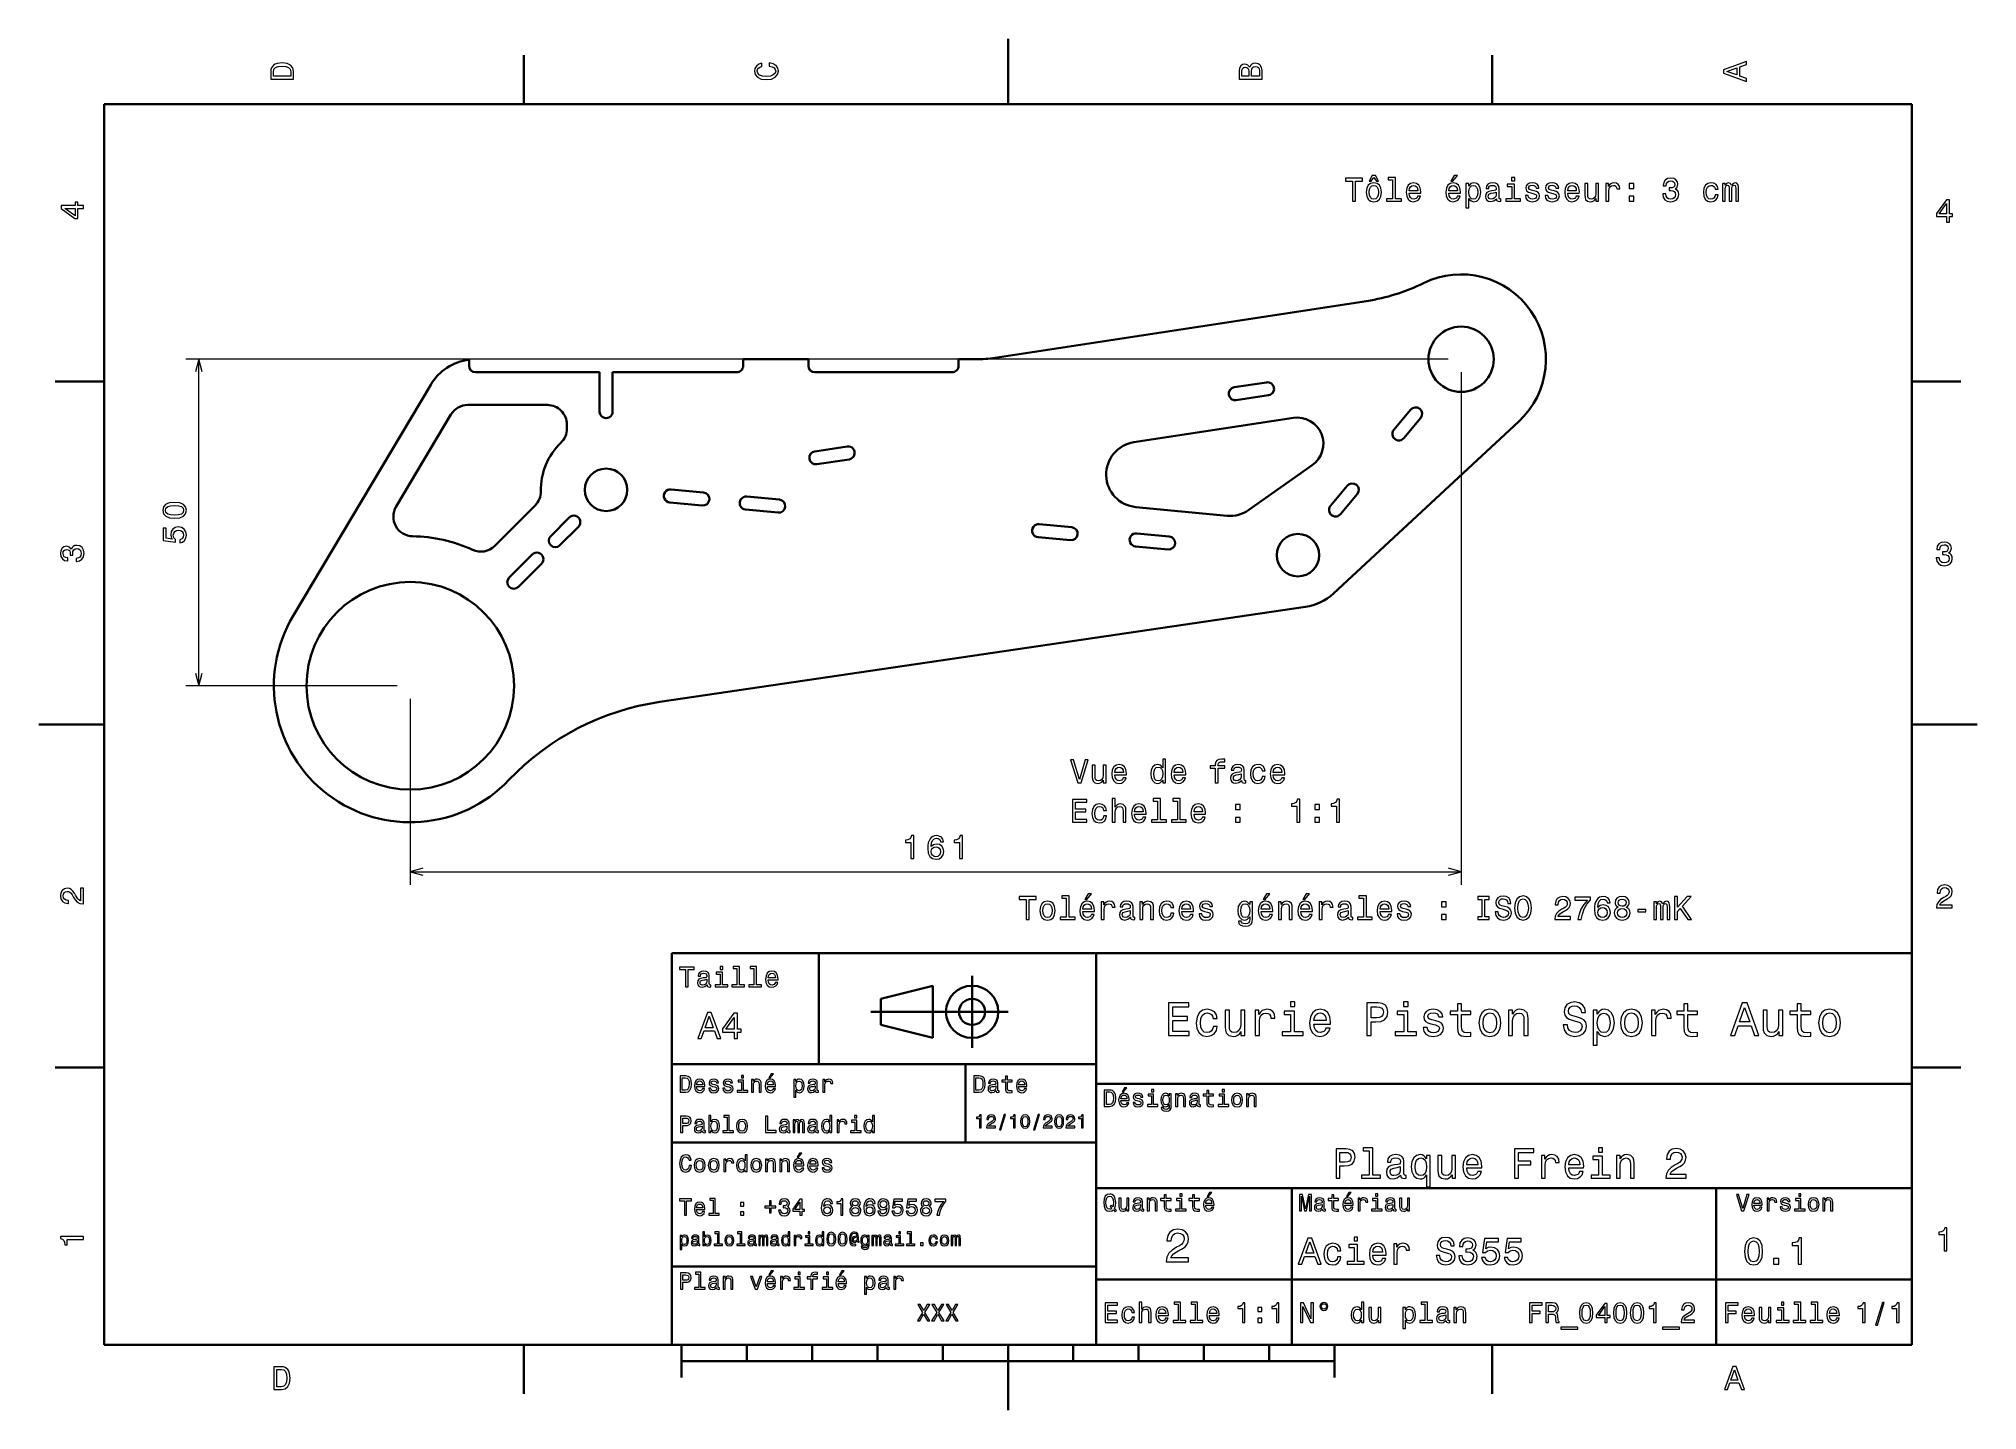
# Model space of a CAD drawing. Extents: x 0 to 297, y 0 to 210.
import ezdxf

# ---------------------------------------------------------------- set-up
doc = ezdxf.new("R2010")
doc.units = 0

msp = doc.modelspace()

# ---------------------------------------------------------------- linework, layer by layer
at = {"color": 7, "lineweight": 35}
for p, q in [((148.5, 200), (148.5, 210)), ((74.300003, 200), (74.300003, 207.5)), ((222.699997, 200), (222.699997, 207.5)), ((287, 200), (10, 200)), ((10, 200), (10, 10)), ((287, 10), (287, 200)), ((203.447968, 169.846741), (146.536804, 161.15802)), ((65.921127, 159.928925), (65.921127, 160.86618)), ((117.921127, 160.928925), (107.921127, 160.928925)), ((107.921127, 159.928925), (107.921127, 160.928925)), ((117.921127, 160.928925), (117.921127, 159.928925)), ((143.518341, 160.928925), (140.921127, 160.928925)), ((140.921127, 159.928925), (140.921127, 160.928925)), ((10, 157.5), (2.5, 157.5)), ((85.921127, 158.928925), (66.921127, 158.928925)), ((85.921127, 152.928925), (85.921127, 158.928925)), ((87.921127, 158.928925), (87.921127, 152.928925)), ((87.921127, 158.928925), (106.921127, 158.928925)), ((118.921127, 158.928925), (139.921127, 158.928925)), ((287, 157.5), (294.5, 157.5)), ((60.047836, 157.022568), (38.964661, 121.623566)), ((188.113831, 157.389786), (183.171112, 156.635162)), ((183.472961, 154.658081), (188.41568, 155.412689)), ((54.752773, 138.360809), (63.15247, 152.464035)), ((65.72995, 153.928925), (77.921127, 153.928925)), ((167.783295, 148.216354), (192.218491, 151.94693)), ((210.179626, 153.201172), (207.618896, 150.128296)), ((209.155334, 148.847931), (211.716064, 151.920807)), ((80.921127, 150.928925), (80.921127, 150.309753)), ((198.360565, 125.062714), (226.760223, 151.396332)), ((123.858383, 147.579788), (118.915649, 146.825165)), ((119.217499, 144.848083), (124.160225, 145.602692)), ((195.128128, 144.724304), (185.410431, 137.868271)), ((101.848167, 140.525146), (96.87027, 140.994766)), ((113.469261, 139.428818), (108.491364, 139.898438)), ((200.479416, 141.560913), (197.918686, 138.488037)), ((199.455124, 137.207672), (202.015854, 140.280548)), ((76.045242, 138.538315), (69.851288, 132.34436)), ((81.264275, 136.686279), (78.435844, 133.857849)), ((96.682426, 139.003601), (101.660324, 138.533997)), ((108.30352, 137.907272), (113.281418, 137.437668)), ((182.058395, 136.975906), (168.068298, 138.295731)), ((79.85006, 132.443649), (82.678482, 135.272064)), ((153.104599, 133.680756), (158.082489, 133.211151)), ((158.27034, 135.202301), (153.29245, 135.671921)), ((173.204041, 133.793472), (168.226135, 134.263077)), ((75.607422, 131.029434), (72.071884, 127.493896)), ((168.0383, 132.271927), (173.01619, 131.802307)), ((73.486099, 126.079681), (77.021637, 129.615219)), ((95.167046, 108.467285), (194.085083, 123.014053)), ((10, 105), (0, 105)), ((287, 105), (297, 105)), ((97, 10), (97, 70)), ((97, 70), (287, 70)), ((119.5, 53), (119.5, 70)), ((162, 10), (162, 70)), ((287, 70), (287, 10)), ((143, 55.5), (143, 66.5)), ((129, 63), (137, 65)), ((129, 59), (129, 63)), ((137, 65), (137, 57)), ((127.5, 61), (148.5, 61)), ((137, 57), (129, 59)), ((10, 52.5), (2.5, 52.5)), ((97, 53), (162, 53)), ((142, 41), (142, 53)), ((287, 52.5), (294.5, 52.5)), ((162, 50), (287, 50)), ((97, 41), (162, 41)), ((162, 34), (287, 34)), ((192, 20), (192, 34)), ((257, 10), (257, 34)), ((97, 22), (162, 22)), ((162, 20), (287, 20)), ((192, 10), (192, 20)), ((10, 10), (287, 10)), ((74.300003, 10), (74.300003, 2.5)), ((97, 10), (287, 10)), ((98.5, 10), (98.5, 5)), ((108.5, 10), (108.5, 7.5)), ((118.5, 10), (118.5, 7.5)), ((128.5, 10), (128.5, 7.5)), ((138.5, 10), (138.5, 7.5)), ((148.5, 10), (148.5, 0)), ((158.5, 10), (158.5, 7.5)), ((168.5, 10), (168.5, 7.5)), ((178.5, 10), (178.5, 7.5)), ((188.5, 10), (188.5, 7.5)), ((198.5, 10), (198.5, 5)), ((222.699997, 10), (222.699997, 2.5)), ((98.5, 7.5), (198.5, 7.5))]:
    msp.add_line(p, q, dxfattribs=at)
at = {"color": 7, "lineweight": 13}
for p, q in [((215.921127, 160.928925), (22.508163, 160.928925)), ((24.508163, 110.928925), (24.508163, 160.928925)), ((217.921127, 158.928925), (217.921127, 80.463547)), ((54.921127, 110.928925), (22.508163, 110.928925)), ((56.921127, 108.928925), (56.921127, 80.463547)), ((56.921127, 82.463547), (217.921127, 82.463547))]:
    msp.add_line(p, q, dxfattribs=at)
for points in [[(35.533215, 204.994965), (35.533215, 203.829971), (39.033215, 203.829971), (39.033215, 204.994965), (38.922264, 205.544678), (38.584366, 205.953171), (38.034657, 206.205338), (37.283215, 206.296112), (36.516644, 206.215424), (36.21405, 206.114563), (35.971977, 205.973343), (35.644165, 205.56485), (35.563473, 205.297562)], [(35.951801, 204.959656), (36.027451, 205.342941), (36.259438, 205.605194), (36.672985, 205.761536), (37.283215, 205.811966), (37.873272, 205.756485), (38.286816, 205.600143), (38.533936, 205.332855), (38.614628, 204.959656), (38.614628, 204.298996), (35.951801, 204.298996)], [(111.93206, 205.817017), (112.355698, 205.716141), (112.658287, 205.549713), (112.844887, 205.317734), (112.905403, 205.045395), (112.814629, 204.71759), (112.54229, 204.460388), (112.098488, 204.28891), (111.483215, 204.233429), (110.872986, 204.28891), (110.424141, 204.455338), (110.151802, 204.71254), (110.055984, 205.045395), (110.106415, 205.287476), (110.247627, 205.494247), (110.474571, 205.655624), (110.787247, 205.766571), (110.787247, 206.245682), (110.308144, 206.094391), (109.94503, 205.832138), (109.718086, 205.474075), (109.63739, 205.045395), (109.763474, 204.510818), (110.116501, 204.10231), (110.696472, 203.840057), (111.483215, 203.749283), (112.269958, 203.840057), (112.84993, 204.10231), (113.208, 204.510818), (113.329041, 205.045395), (113.233215, 205.51442), (112.965927, 205.892654), (112.527161, 206.159943), (111.93206, 206.301163)], [(185.542007, 205.630417), (185.249496, 205.983429), (185.052811, 206.074219), (184.81073, 206.104477), (184.432495, 206.03891), (184.160156, 205.842224), (183.993729, 205.524506), (183.933212, 205.080704), (183.933212, 203.835022), (187.433212, 203.835022), (187.433212, 205.151306), (187.36261, 205.620331), (187.155838, 205.968307), (186.828018, 206.185165), (186.384216, 206.260818), (186.08667, 206.215424), (185.839554, 206.094391), (185.65799, 205.897705)], [(185.385666, 204.984879), (185.385666, 204.298996), (184.351807, 204.298996), (184.351807, 205.025223), (184.382065, 205.297562), (184.472839, 205.489197), (184.629181, 205.605194), (184.86116, 205.645538), (185.093155, 205.600143), (185.254532, 205.479111), (185.355408, 205.272339)], [(187.014618, 205.095825), (187.014618, 204.298996), (185.809296, 204.298996), (185.809296, 205.050446), (185.844589, 205.368164), (185.9505, 205.595108), (186.132065, 205.731277), (186.394302, 205.776657), (186.671692, 205.731277), (186.863327, 205.605194), (186.979324, 205.393372)], [(261.633209, 203.466858), (261.633209, 203.930847), (260.604401, 204.298996), (260.604401, 205.695969), (261.633209, 206.064133), (261.633209, 206.538193), (258.128174, 205.257217), (258.128174, 204.742798)], [(260.17572, 204.460388), (258.632477, 205), (260.17572, 205.539627)], [(201.286026, 185.143372), (201.75, 185.143372), (201.75, 188.219742), (202.809082, 188.219742), (202.809082, 188.643372), (200.221909, 188.643372), (200.221909, 188.219742), (201.286026, 188.219742)], [(203.378967, 186.494949), (203.459656, 185.879684), (203.69165, 185.425797), (204.059799, 185.143372), (204.554031, 185.047546), (205.043228, 185.143372), (205.411377, 185.420746), (205.643372, 185.874634), (205.729111, 186.494949), (205.643372, 187.110229), (205.411377, 187.569168), (205.043228, 187.846542), (204.554031, 187.947403), (204.059799, 187.846542), (203.69165, 187.564117), (203.459656, 187.110229)], [(203.832855, 188.219742), (204.130402, 188.219742), (204.559082, 188.779541), (204.982712, 188.219742), (205.280258, 188.219742), (204.801147, 189.077087), (204.317001, 189.077087)], [(203.832855, 186.5), (203.878235, 186.953888), (204.019455, 187.281708), (204.246399, 187.483429), (204.554031, 187.554031), (204.856628, 187.483429), (205.083572, 187.286743), (205.224777, 186.953888), (205.275223, 186.5), (205.224777, 186.041061), (205.083572, 185.708206), (204.856628, 185.506485), (204.554031, 185.440918), (204.246399, 185.506485), (204.019455, 185.708206), (203.878235, 186.041061)], [(207.42868, 188.391205), (207.42868, 185.516571), (206.515854, 185.516571), (206.515854, 185.143372), (208.780258, 185.143372), (208.780258, 185.516571), (207.872482, 185.516571), (207.872482, 188.764404), (206.732712, 188.764404), (206.732712, 188.391205)], [(209.970459, 186.368881), (211.745682, 186.368881), (211.750717, 186.575653), (211.670029, 187.155624), (211.44812, 187.58934), (211.095108, 187.851578), (210.626083, 187.947403), (210.167145, 187.846542), (209.814117, 187.564117), (209.587173, 187.105194), (209.506485, 186.5), (209.582138, 185.879684), (209.809082, 185.425797), (210.157059, 185.143372), (210.610947, 185.047546), (211.004318, 185.113113), (211.327087, 185.284576), (211.564117, 185.556915), (211.700287, 185.920029), (211.261536, 185.920029), (211.170746, 185.718292), (211.039627, 185.567001), (210.666428, 185.445969), (210.378967, 185.501434), (210.162109, 185.677948), (210.020889, 185.965424), (209.970459, 186.353745)], [(209.970459, 186.742081), (210.02594, 187.090057), (210.162109, 187.34726), (210.368881, 187.503601), (210.641205, 187.559082), (210.908508, 187.503601), (211.11528, 187.34726), (211.241348, 187.090057), (211.286743, 186.742081)], [(216.042511, 186.368881), (217.817719, 186.368881), (217.822769, 186.575653), (217.742081, 187.155624), (217.520172, 187.58934), (217.167145, 187.851578), (216.69812, 187.947403), (216.239197, 187.846542), (215.886169, 187.564117), (215.659225, 187.105194), (215.578537, 186.5), (215.654175, 185.879684), (215.881119, 185.425797), (216.229111, 185.143372), (216.682999, 185.047546), (217.07637, 185.113113), (217.399139, 185.284576), (217.636169, 185.556915), (217.772339, 185.920029), (217.333572, 185.920029), (217.242798, 185.718292), (217.111664, 185.567001), (216.73848, 185.445969), (216.451004, 185.501434), (216.234146, 185.677948), (216.092941, 185.965424), (216.042511, 186.353745)], [(216.042511, 186.742081), (216.097977, 187.090057), (216.234146, 187.34726), (216.440918, 187.503601), (216.713257, 187.559082), (216.980545, 187.503601), (217.187317, 187.34726), (217.3134, 187.090057), (217.358795, 186.742081)], [(216.350143, 188.219742), (216.64769, 188.219742), (217.348709, 189.077087), (216.854462, 189.077087)], [(219.108795, 187.432999), (219.108795, 187.851578), (218.664978, 187.851578), (218.664978, 184.094376), (219.108795, 184.094376), (219.108795, 185.556915), (219.265137, 185.319885), (219.44165, 185.163544), (219.885452, 185.047546), (220.309082, 185.143372), (220.641937, 185.430832), (220.858795, 185.88472), (220.939484, 186.5), (220.858795, 187.110229), (220.641937, 187.564117), (220.309082, 187.846542), (219.885452, 187.947403), (219.643372, 187.917145), (219.4366, 187.82132), (219.260086, 187.659943)], [(219.809799, 185.445969), (219.512253, 185.51152), (219.295395, 185.713257), (219.159225, 186.041061), (219.113831, 186.5), (219.159225, 186.953888), (219.295395, 187.281708), (219.512253, 187.478394), (219.809799, 187.548996), (220.082138, 187.478394), (220.298996, 187.276657), (220.435165, 186.948853), (220.485596, 186.5), (220.435165, 186.046112), (220.298996, 185.713257), (220.082138, 185.51152)], [(223.335022, 185.496399), (223.335022, 185.481262), (223.360229, 185.309799), (223.435883, 185.188766), (223.753601, 185.092941), (224.000717, 185.133286), (224.000717, 185.476227), (223.894806, 185.46109), (223.753601, 185.526657), (223.728394, 185.728394), (223.728394, 187.130402), (223.667877, 187.48848), (223.491364, 187.740631), (223.183716, 187.891937), (222.75, 187.947403), (222.32637, 187.886887), (222.013687, 187.715424), (221.817001, 187.44812), (221.751434, 187.095108), (221.751434, 187.064835), (222.149857, 187.064835), (222.185165, 187.276657), (222.296112, 187.427948), (222.477661, 187.518738), (222.734863, 187.554031), (222.981995, 187.528824), (223.158508, 187.453171), (223.264404, 187.322052), (223.299713, 187.140488), (223.279541, 186.92868), (223.198853, 186.822769), (222.997116, 186.772339), (222.618881, 186.731995), (222.185165, 186.641205), (221.877518, 186.479828), (221.695969, 186.227661), (221.640488, 185.854462), (221.690918, 185.521606), (221.84726, 185.27449), (222.099426, 185.118149), (222.447403, 185.062683), (222.916428, 185.168594)], [(226.118881, 185.516571), (226.118881, 187.760803), (224.979111, 187.760803), (224.979111, 187.382568), (225.675079, 187.382568), (225.675079, 185.516571), (224.767288, 185.516571), (224.767288, 185.143372), (227.036743, 185.143372), (227.036743, 185.516571)], [(226.134003, 188.764404), (225.664978, 188.764404), (225.664978, 188.260086), (226.134003, 188.260086)], [(229.124634, 186.721909), (228.695969, 186.822769), (228.378235, 186.938766), (228.272339, 187.175797), (228.302597, 187.342224), (228.408508, 187.463257), (228.579971, 187.53891), (228.827087, 187.569168), (229.064117, 187.53891), (229.250717, 187.44812), (229.371765, 187.311966), (229.422195, 187.130402), (229.855911, 187.130402), (229.855911, 187.140488), (229.780258, 187.468292), (229.573486, 187.72551), (229.250717, 187.886887), (228.827087, 187.947403), (228.398407, 187.886887), (228.085739, 187.720459), (227.889053, 187.473343), (227.828522, 187.16066), (227.873917, 186.858063), (228.015137, 186.646255), (228.247116, 186.494949), (228.585022, 186.389053), (229.079254, 186.268005), (229.381836, 186.141937), (229.46254, 186.041061), (229.492798, 185.889771), (229.447403, 185.703171), (229.32637, 185.561966), (229.129684, 185.471176), (228.867432, 185.440918), (228.590057, 185.471176), (228.388336, 185.577087), (228.252167, 185.748566), (228.196686, 185.985596), (227.768005, 185.985596), (227.838623, 185.582138), (228.045395, 185.289627), (228.373199, 185.113113), (228.827087, 185.047546), (229.301147, 185.113113), (229.649139, 185.289627), (229.860947, 185.572052), (229.9366, 185.940201), (229.881119, 186.257919), (229.724777, 186.474777), (229.467575, 186.615997)], [(232.16066, 186.721909), (231.731995, 186.822769), (231.414261, 186.938766), (231.30835, 187.175797), (231.338623, 187.342224), (231.444519, 187.463257), (231.615997, 187.53891), (231.863113, 187.569168), (232.100143, 187.53891), (232.286743, 187.44812), (232.407776, 187.311966), (232.458221, 187.130402), (232.891937, 187.130402), (232.891937, 187.140488), (232.816284, 187.468292), (232.609512, 187.72551), (232.286743, 187.886887), (231.863113, 187.947403), (231.434433, 187.886887), (231.121765, 187.720459), (230.925079, 187.473343), (230.864548, 187.16066), (230.909943, 186.858063), (231.051147, 186.646255), (231.283142, 186.494949), (231.621033, 186.389053), (232.115265, 186.268005), (232.417862, 186.141937), (232.498566, 186.041061), (232.528809, 185.889771), (232.483429, 185.703171), (232.362396, 185.561966), (232.16571, 185.471176), (231.903458, 185.440918), (231.626083, 185.471176), (231.424347, 185.577087), (231.288177, 185.748566), (231.232712, 185.985596), (230.804031, 185.985596), (230.874634, 185.582138), (231.081406, 185.289627), (231.409225, 185.113113), (231.863113, 185.047546), (232.337173, 185.113113), (232.68515, 185.289627), (232.896973, 185.572052), (232.972626, 185.940201), (232.917145, 186.257919), (232.760803, 186.474777), (232.503601, 186.615997)], [(234.258636, 186.368881), (236.033859, 186.368881), (236.03891, 186.575653), (235.958206, 187.155624), (235.736313, 187.58934), (235.383286, 187.851578), (234.914261, 187.947403), (234.455322, 187.846542), (234.102295, 187.564117), (233.875366, 187.105194), (233.794662, 186.5), (233.870316, 185.879684), (234.09726, 185.425797), (234.445251, 185.143372), (234.899139, 185.047546), (235.292511, 185.113113), (235.615265, 185.284576), (235.852295, 185.556915), (235.988464, 185.920029), (235.549713, 185.920029), (235.458923, 185.718292), (235.327805, 185.567001), (234.954605, 185.445969), (234.667145, 185.501434), (234.450287, 185.677948), (234.309082, 185.965424), (234.258636, 186.353745)], [(234.258636, 186.742081), (234.314117, 187.090057), (234.450287, 187.34726), (234.657059, 187.503601), (234.929398, 187.559082), (235.196686, 187.503601), (235.403458, 187.34726), (235.529541, 187.090057), (235.574921, 186.742081)], [(238.994232, 187.851578), (238.55043, 187.851578), (238.55043, 186.288177), (238.5, 185.925079), (238.353745, 185.662827), (238.126801, 185.501434), (237.829254, 185.451004), (237.592224, 185.491348), (237.440918, 185.612396), (237.355194, 185.819168), (237.335007, 186.111664), (237.335007, 187.851578), (236.891205, 187.851578), (236.891205, 186.07132), (236.906342, 185.713257), (237.002167, 185.41571), (237.294662, 185.143372), (237.763687, 185.047546), (238.015839, 185.082855), (238.232712, 185.17363), (238.419312, 185.329971), (238.570602, 185.556915), (238.570602, 185.143372), (238.994232, 185.143372)], [(240.108795, 185.143372), (240.552582, 185.143372), (240.552582, 186.691635), (240.597977, 187.064835), (240.734146, 187.332138), (240.956055, 187.493515), (241.253601, 187.548996), (241.475494, 187.513687), (241.641922, 187.412827), (241.742798, 187.241348), (241.778091, 187.009369), (242.226944, 187.009369), (242.166428, 187.417862), (242, 187.710373), (241.722626, 187.886887), (241.344376, 187.947403), (241.087173, 187.907059), (240.865265, 187.806198), (240.668579, 187.63472), (240.512238, 187.40274), (240.512238, 187.851578), (240.108795, 187.851578)], [(243.674347, 187.100143), (244.370316, 187.100143), (244.370316, 187.851578), (243.674347, 187.851578)], [(248.823486, 186.242798), (248.823486, 186.207489), (248.904175, 185.723343), (249.141205, 185.360229), (249.514404, 185.128235), (250.008636, 185.042511), (250.533142, 185.128235), (250.926514, 185.350143), (251.178665, 185.703171), (251.26944, 186.157059), (251.229095, 186.454605), (251.118149, 186.696686), (250.936584, 186.883286), (250.694519, 187.019455), (251.022324, 187.291794), (251.138321, 187.72551), (251.062683, 188.118881), (250.84581, 188.416428), (250.492798, 188.603027), (250.008636, 188.668594), (249.554749, 188.587891), (249.206757, 188.365997), (248.979828, 188.01297), (248.904175, 187.543945), (248.904175, 187.508652), (249.353027, 187.508652), (249.393372, 187.831406), (249.52449, 188.0634), (249.736298, 188.204605), (250.033859, 188.255035), (250.296112, 188.214691), (250.487747, 188.108795), (250.603745, 187.937317), (250.649124, 187.705338), (250.603745, 187.458206), (250.482697, 187.291794), (250.270889, 187.190918), (249.983429, 187.16066), (249.786743, 187.16571), (249.786743, 186.767288), (250.033859, 186.777374), (250.351578, 186.731995), (250.588608, 186.610947), (250.729828, 186.414261), (250.780258, 186.157059), (250.724777, 185.864548), (250.578522, 185.64769), (250.346527, 185.51152), (250.038895, 185.466141), (249.721176, 185.516571), (249.489182, 185.667862), (249.342926, 185.909943), (249.28746, 186.242798)], [(256.84726, 186.953888), (257.286011, 186.953888), (257.195251, 187.357346), (256.978394, 187.675079), (256.640472, 187.871765), (256.201721, 187.947403), (255.717575, 187.846542), (255.349411, 187.564117), (255.117432, 187.105194), (255.036743, 186.489914), (255.112381, 185.879684), (255.339325, 185.425797), (255.697403, 185.143372), (256.186584, 185.047546), (256.6203, 185.123199), (256.958191, 185.335007), (257.190186, 185.667862), (257.291046, 186.111664), (256.867432, 186.111664), (256.791779, 185.829254), (256.650574, 185.617432), (256.448853, 185.486313), (256.201721, 185.445969), (255.894089, 185.51152), (255.67218, 185.713257), (255.536011, 186.041061), (255.490631, 186.505035), (255.536011, 186.958939), (255.677231, 187.286743), (255.904175, 187.48848), (256.201721, 187.559082), (256.463959, 187.513687), (256.660645, 187.39769), (256.791779, 187.206055)], [(257.981995, 185.143372), (258.390472, 185.143372), (258.390472, 186.953888), (258.41571, 187.226227), (258.491333, 187.422913), (258.60733, 187.53891), (258.758636, 187.58429), (258.879669, 187.543945), (258.960358, 187.443085), (259.000702, 187.271606), (259.015839, 187.044662), (259.015839, 185.143372), (259.399139, 185.143372), (259.399139, 186.953888), (259.424347, 187.221176), (259.5, 187.417862), (259.621033, 187.53891), (259.772339, 187.58429), (259.893372, 187.543945), (259.97406, 187.443085), (260.024475, 187.044662), (260.024475, 185.143372), (260.432983, 185.143372), (260.432983, 187.014404), (260.407776, 187.40274), (260.327087, 187.700287), (260.16571, 187.881851), (259.903442, 187.947403), (259.595825, 187.846542), (259.358765, 187.554031), (259.17218, 187.841492), (258.859497, 187.947403), (258.572021, 187.846542), (258.375366, 187.564117), (258.375366, 187.851578), (257.981995, 187.851578)], [(6.833213, 184.02739), (6.833213, 184.481277), (5.965778, 184.481277), (5.965778, 184.98056), (5.56232, 184.98056), (5.56232, 184.481277), (3.408862, 184.481277), (3.408862, 184.022339), (5.521974, 182.489197), (5.965778, 182.489197), (5.965778, 184.02739)], [(223.284576, 186.091492), (223.22406, 185.829254), (223.062683, 185.627518), (222.820602, 185.496399), (222.523056, 185.451004), (222.331421, 185.476227), (222.195251, 185.556915), (222.109512, 185.69812), (222.08429, 185.894806), (222.104462, 186.07132), (222.185165, 186.197403), (222.507935, 186.338623), (222.916428, 186.399139), (223.284576, 186.520172)], [(243.674347, 185.143372), (244.370316, 185.143372), (244.370316, 185.894806), (243.674347, 185.894806)], [(292.277374, 181.916794), (292.731262, 181.916794), (292.731262, 182.784225), (293.23056, 182.784225), (293.23056, 183.187683), (292.731262, 183.187683), (292.731262, 185.341141), (292.272339, 185.341141), (290.739197, 183.228027), (290.739197, 182.784225), (292.277374, 182.784225)], [(291.162842, 183.187683), (292.277374, 184.756134), (292.277374, 183.187683)], [(5.56232, 182.912827), (3.993876, 184.02739), (5.56232, 184.02739)], [(20.798508, 136.581512), (21.590294, 136.657166), (22.155136, 136.894196), (22.498077, 137.272446), (22.609032, 137.796936), (22.498077, 138.316391), (22.155136, 138.694626), (21.590294, 138.92662), (20.798508, 139.007309), (20.011765, 138.92662), (19.699089, 138.830795), (19.441879, 138.694626), (19.098938, 138.316391), (18.982948, 137.796936), (19.098938, 137.272446), (19.446922, 136.894196), (20.011765, 136.657166)], [(20.798508, 137.065674), (20.188278, 137.106018), (19.749519, 137.232101), (19.49231, 137.459045), (19.401535, 137.796936), (19.49231, 138.129791), (19.749519, 138.356735), (20.188278, 138.482819), (20.798508, 138.523163), (21.41378, 138.482819), (21.852547, 138.356735), (22.109749, 138.129791), (22.19548, 137.796936), (22.109749, 137.459045), (21.852547, 137.232101), (21.41378, 137.106018)], [(21.595337, 132.810196), (22.008881, 132.921143), (22.33165, 133.168259), (22.533379, 133.531372), (22.609032, 133.995346), (22.51825, 134.504715), (22.271133, 134.903137), (21.877762, 135.155289), (21.373436, 135.251114), (20.904419, 135.165375), (20.536263, 134.923309), (20.299232, 134.545059), (20.213493, 134.055878), (20.274017, 133.677628), (20.440437, 133.385117), (19.49736, 133.526337), (19.49736, 135.059479), (19.083809, 135.059479), (19.083809, 133.188431), (20.93972, 132.911057), (20.93972, 133.314514), (20.70269, 133.607025), (20.616951, 133.980225), (20.672432, 134.302994), (20.833809, 134.55011), (21.080933, 134.706451), (21.398651, 134.761917), (21.716377, 134.706451), (21.963493, 134.545059), (22.119835, 134.297943), (22.175308, 133.980225), (22.140007, 133.712936), (22.024017, 133.506165), (21.842461, 133.354858), (21.595337, 133.279205)], [(5.733789, 129.979111), (5.769093, 129.979111), (6.253242, 130.059799), (6.616354, 130.296829), (6.848343, 130.670029), (6.934078, 131.164276), (6.848343, 131.688766), (6.626441, 132.082138), (6.273415, 132.334305), (5.819525, 132.425079), (5.521974, 132.384735), (5.2799, 132.273788), (5.0933, 132.092224), (4.957133, 131.850143), (4.684798, 132.177963), (4.251081, 132.293961), (3.857709, 132.218307), (3.560158, 132.00145), (3.373559, 131.648422), (3.307997, 131.164276), (3.388689, 130.710388), (3.610591, 130.362396), (3.963617, 130.135452), (4.432637, 130.059799), (4.467939, 130.059799), (4.467939, 130.508652), (4.145173, 130.548996), (3.913184, 130.680115), (3.771974, 130.891937), (3.721542, 131.189484), (3.761888, 131.451736), (3.867795, 131.643372), (4.039265, 131.759369), (4.271254, 131.804764), (4.518372, 131.759369), (4.684798, 131.638336), (4.785663, 131.426514), (4.815922, 131.139053), (4.810879, 130.942368), (5.209294, 130.942368), (5.199208, 131.189484), (5.244596, 131.507217), (5.365634, 131.744247), (5.56232, 131.885452), (5.819525, 131.935883), (6.112032, 131.880417), (6.328891, 131.734161), (6.465058, 131.502167), (6.510447, 131.194534), (6.460014, 130.876801), (6.308718, 130.644821), (6.066643, 130.498566), (5.733789, 130.443085)], [(290.729126, 130.51622), (290.729126, 130.480911), (290.809814, 129.996765), (291.046844, 129.633652), (291.420044, 129.401657), (291.914276, 129.315933), (292.438782, 129.401657), (292.832153, 129.623566), (293.08429, 129.976593), (293.175079, 130.430481), (293.134735, 130.728027), (293.023773, 130.970108), (292.842224, 131.156708), (292.600159, 131.292877), (292.927948, 131.565216), (293.043945, 131.998932), (292.968292, 132.392303), (292.751434, 132.68985), (292.398407, 132.87645), (291.914276, 132.942017), (291.460388, 132.861313), (291.112396, 132.63942), (290.885468, 132.286392), (290.809814, 131.817368), (290.809814, 131.782074), (291.258636, 131.782074), (291.299011, 132.104828), (291.430115, 132.336823), (291.641937, 132.478027), (291.939484, 132.528473), (292.201721, 132.488113), (292.393372, 132.382217), (292.509369, 132.210739), (292.554749, 131.97876), (292.509369, 131.731628), (292.388336, 131.565216), (292.176514, 131.46434), (291.889069, 131.434082), (291.692383, 131.439133), (291.692383, 131.04071), (291.939484, 131.050797), (292.257202, 131.005417), (292.494232, 130.884369), (292.635468, 130.687683), (292.685883, 130.430481), (292.630402, 130.13797), (292.484161, 129.921112), (292.252167, 129.784943), (291.944519, 129.739563), (291.626801, 129.789993), (291.394806, 129.941284), (291.248566, 130.183365), (291.193085, 130.51622)], [(160.316666, 99.577339), (159.439133, 96.596794), (158.536407, 99.577339), (158.057297, 99.577339), (159.186981, 96.072296), (159.691299, 96.072296), (160.795761, 99.577339)], [(163.519104, 98.78051), (163.075302, 98.78051), (163.075302, 97.21711), (163.024872, 96.853996), (162.878616, 96.591751), (162.651672, 96.430367), (162.354126, 96.379936), (162.117096, 96.42028), (161.96579, 96.541313), (161.880066, 96.748085), (161.859894, 97.040596), (161.859894, 98.78051), (161.416077, 98.78051), (161.416077, 97.000252), (161.431213, 96.642181), (161.527039, 96.344627), (161.81955, 96.072296), (162.288559, 95.976479), (162.540726, 96.01178), (162.757584, 96.102554), (162.944183, 96.258896), (163.095474, 96.48584), (163.095474, 96.072296), (163.519104, 96.072296)], [(164.85556, 97.297798), (166.630783, 97.297798), (166.635818, 97.50457), (166.55513, 98.084541), (166.333237, 98.518265), (165.980209, 98.78051), (165.511185, 98.876328), (165.052246, 98.775467), (164.699219, 98.493042), (164.472275, 98.034111), (164.391586, 97.428925), (164.467239, 96.808609), (164.694183, 96.354713), (165.04216, 96.072296), (165.496063, 95.976479), (165.889435, 96.042038), (166.212189, 96.213509), (166.449219, 96.48584), (166.585388, 96.848953), (166.146637, 96.848953), (166.055847, 96.647224), (165.924728, 96.495926), (165.551529, 96.374893), (165.264069, 96.430367), (165.047211, 96.60688), (164.905991, 96.894341), (164.85556, 97.282669)], [(164.85556, 97.670998), (164.911041, 98.018982), (165.047211, 98.276184), (165.253983, 98.432526), (165.526321, 98.487999), (165.79361, 98.432526), (166.000381, 98.276184), (166.126465, 98.018982), (166.171844, 97.670998)], [(172.203552, 96.490883), (172.203552, 96.072296), (172.647354, 96.072296), (172.647354, 99.693336), (172.208588, 99.693336), (172.208588, 98.366966), (171.870697, 98.750252), (171.663925, 98.841026), (171.426895, 98.876328), (170.998215, 98.775467), (170.665359, 98.493042), (170.448502, 98.039154), (170.372864, 97.428925), (170.448502, 96.818695), (170.665359, 96.359756), (170.998215, 96.072296), (171.426895, 95.976479), (171.663925, 96.01178), (171.875732, 96.102554)], [(171.502533, 98.477913), (171.795044, 98.40731), (172.016953, 98.210625), (172.148071, 97.882812), (172.198502, 97.428925), (172.148071, 96.969994), (172.016953, 96.642181), (171.795044, 96.440453), (171.502533, 96.374893), (171.225159, 96.440453), (171.013351, 96.642181), (170.872131, 96.975037), (170.826752, 97.428925), (170.872131, 97.877769), (171.013351, 98.205582), (171.225159, 98.40731)], [(173.963638, 97.297798), (175.738846, 97.297798), (175.743896, 97.50457), (175.663208, 98.084541), (175.441299, 98.518265), (175.088272, 98.78051), (174.619263, 98.876328), (174.160324, 98.775467), (173.807297, 98.493042), (173.580353, 98.034111), (173.499664, 97.428925), (173.575302, 96.808609), (173.802246, 96.354713), (174.150238, 96.072296), (174.604126, 95.976479), (174.997498, 96.042038), (175.320267, 96.213509), (175.557297, 96.48584), (175.693466, 96.848953), (175.2547, 96.848953), (175.163925, 96.647224), (175.032806, 96.495926), (174.659607, 96.374893), (174.372131, 96.430367), (174.155273, 96.60688), (174.014069, 96.894341), (173.963638, 97.282669)], [(173.963638, 97.670998), (174.019104, 98.018982), (174.155273, 98.276184), (174.362045, 98.432526), (174.634384, 98.487999), (174.901672, 98.432526), (175.108444, 98.276184), (175.234528, 98.018982), (175.279922, 97.670998)], [(180.262634, 98.311493), (180.262634, 96.072296), (180.706436, 96.072296), (180.706436, 98.311493), (181.715073, 98.311493), (181.715073, 98.689728), (180.706436, 98.689728), (180.706436, 98.856155), (180.74173, 99.057884), (180.857727, 99.194054), (181.054413, 99.274742), (181.336838, 99.305008), (181.715073, 99.284836), (181.715073, 99.668121), (181.235962, 99.693336), (180.802246, 99.647942), (180.499664, 99.51178), (180.3181, 99.274742), (180.262634, 98.936852), (180.262634, 98.689728), (179.450668, 98.689728), (179.450668, 98.311493)], [(184.29216, 96.425323), (184.29216, 96.410194), (184.317383, 96.238724), (184.393036, 96.117683), (184.710754, 96.021866), (184.95787, 96.06221), (184.95787, 96.405151), (184.851959, 96.390022), (184.710754, 96.455582), (184.685532, 96.65731), (184.685532, 98.059326), (184.625015, 98.417397), (184.448502, 98.669556), (184.140869, 98.820854), (183.707153, 98.876328), (183.283524, 98.815811), (182.97084, 98.644341), (182.774155, 98.377052), (182.708588, 98.024025), (182.708588, 97.993767), (183.10701, 97.993767), (183.142303, 98.205582), (183.253265, 98.35688), (183.434814, 98.447655), (183.692017, 98.482956), (183.939148, 98.457741), (184.115646, 98.382095), (184.221558, 98.250969), (184.256866, 98.069412), (184.236694, 97.857597), (184.156006, 97.751694), (183.954269, 97.701256), (183.576019, 97.660912), (183.142303, 97.570137), (182.834671, 97.408752), (182.653122, 97.156593), (182.597641, 96.783394), (182.648071, 96.450539), (182.804413, 96.203423), (183.05658, 96.047081), (183.404556, 95.991608), (183.873581, 96.097511)], [(187.444183, 97.882812), (187.882935, 97.882812), (187.79216, 98.28627), (187.575302, 98.603996), (187.237411, 98.800682), (186.798645, 98.876328), (186.314499, 98.775467), (185.94635, 98.493042), (185.714355, 98.034111), (185.633667, 97.418839), (185.70932, 96.808609), (185.936249, 96.354713), (186.294327, 96.072296), (186.783524, 95.976479), (187.217239, 96.052124), (187.55513, 96.263939), (187.787125, 96.596794), (187.887985, 97.040596), (187.464355, 97.040596), (187.388702, 96.758179), (187.247498, 96.546356), (187.045761, 96.415237), (186.798645, 96.374893), (186.491013, 96.440453), (186.269104, 96.642181), (186.132935, 96.969994), (186.087555, 97.433968), (186.132935, 97.887856), (186.274155, 98.215668), (186.501099, 98.417397), (186.798645, 98.487999), (187.060898, 98.442612), (187.257584, 98.326622), (187.388702, 98.134979)], [(189.143753, 97.297798), (190.918961, 97.297798), (190.924011, 97.50457), (190.843323, 98.084541), (190.621414, 98.518265), (190.268387, 98.78051), (189.799362, 98.876328), (189.340439, 98.775467), (188.987411, 98.493042), (188.760468, 98.034111), (188.679779, 97.428925), (188.755417, 96.808609), (188.982361, 96.354713), (189.330353, 96.072296), (189.784241, 95.976479), (190.177612, 96.042038), (190.500381, 96.213509), (190.737411, 96.48584), (190.873581, 96.848953), (190.434814, 96.848953), (190.34404, 96.647224), (190.212921, 96.495926), (189.839722, 96.374893), (189.552246, 96.430367), (189.335388, 96.60688), (189.194183, 96.894341), (189.143753, 97.282669)], [(189.143753, 97.670998), (189.199219, 98.018982), (189.335388, 98.276184), (189.54216, 98.432526), (189.814499, 98.487999), (190.081787, 98.432526), (190.288559, 98.276184), (190.414642, 98.018982), (190.460022, 97.670998)], [(184.24173, 97.020424), (184.181213, 96.758179), (184.019836, 96.556442), (183.777756, 96.425323), (183.480209, 96.379936), (183.288559, 96.405151), (183.15239, 96.48584), (183.066666, 96.627052), (183.041443, 96.823738), (183.061615, 97.000252), (183.142303, 97.126328), (183.465073, 97.26754), (183.873581, 97.328056), (184.24173, 97.449097)], [(158.380066, 90.025467), (160.599075, 90.025467), (160.599075, 90.449097), (158.84404, 90.449097), (158.84404, 91.634254), (160.40744, 91.634254), (160.40744, 92.052841), (158.84404, 92.052841), (158.84404, 93.101837), (160.558731, 93.101837), (160.558731, 93.525467), (158.380066, 93.525467)], [(163.155991, 91.835983), (163.594757, 91.835983), (163.503983, 92.239441), (163.287125, 92.557167), (162.949219, 92.753853), (162.510468, 92.829498), (162.026321, 92.728638), (161.658157, 92.446213), (161.426178, 91.987282), (161.345474, 91.372009), (161.421127, 90.76178), (161.648071, 90.307884), (162.006134, 90.025467), (162.495331, 89.929649), (162.929047, 90.005295), (163.266953, 90.21711), (163.498932, 90.549965), (163.599808, 90.993767), (163.176178, 90.993767), (163.100525, 90.711349), (162.959305, 90.499527), (162.757584, 90.368408), (162.510468, 90.328064), (162.20282, 90.393623), (161.980927, 90.595352), (161.844757, 90.923164), (161.799362, 91.387138), (161.844757, 91.841026), (161.985962, 92.168839), (162.212921, 92.370567), (162.510468, 92.44117), (162.772705, 92.395782), (162.969391, 92.279793), (163.100525, 92.08815)], [(164.467239, 90.025467), (164.911041, 90.025467), (164.911041, 91.588867), (164.956436, 91.946938), (165.102676, 92.209183), (165.329636, 92.370567), (165.632217, 92.431084), (165.874298, 92.380653), (166.025589, 92.244484), (166.101242, 92.01754), (166.126465, 91.714951), (166.126465, 90.025467), (166.570267, 90.025467), (166.570267, 91.805725), (166.550095, 92.163795), (166.45932, 92.461349), (166.161758, 92.733681), (165.697784, 92.829498), (165.445618, 92.794197), (165.22876, 92.69838), (165.047211, 92.547081), (164.911041, 92.340309), (164.911041, 93.646507), (164.467239, 93.646507)], [(167.891586, 91.250969), (169.666809, 91.250969), (169.671844, 91.457741), (169.591156, 92.037712), (169.369247, 92.471436), (169.016235, 92.733681), (168.547211, 92.829498), (168.088272, 92.728638), (167.735245, 92.446213), (167.508301, 91.987282), (167.427612, 91.382095), (167.503265, 90.76178), (167.730209, 90.307884), (168.078186, 90.025467), (168.532074, 89.929649), (168.925446, 89.995209), (169.248215, 90.166679), (169.485245, 90.439011), (169.621414, 90.802124), (169.182648, 90.802124), (169.091873, 90.600395), (168.960754, 90.449097), (168.587555, 90.328064), (168.300095, 90.383537), (168.083237, 90.560051), (167.942017, 90.847511), (167.891586, 91.23584)], [(167.891586, 91.624168), (167.947067, 91.972153), (168.083237, 92.229355), (168.290009, 92.385696), (168.562332, 92.44117), (168.829636, 92.385696), (169.036407, 92.229355), (169.162476, 91.972153), (169.20787, 91.624168)], [(171.421844, 93.273308), (171.421844, 90.398666), (170.509018, 90.398666), (170.509018, 90.025467), (172.773438, 90.025467), (172.773438, 90.398666), (171.865646, 90.398666), (171.865646, 93.646507), (170.725876, 93.646507), (170.725876, 93.273308)], [(174.45787, 93.273308), (174.45787, 90.398666), (173.545044, 90.398666), (173.545044, 90.025467), (175.809448, 90.025467), (175.809448, 90.398666), (174.901672, 90.398666), (174.901672, 93.646507), (173.761902, 93.646507), (173.761902, 93.273308)], [(176.999664, 91.250969), (178.774872, 91.250969), (178.779922, 91.457741), (178.699219, 92.037712), (178.477325, 92.471436), (178.124298, 92.733681), (177.655273, 92.829498), (177.19635, 92.728638), (176.843323, 92.446213), (176.616379, 91.987282), (176.535675, 91.382095), (176.611328, 90.76178), (176.838272, 90.307884), (177.186264, 90.025467), (177.640152, 89.929649), (178.033524, 89.995209), (178.356293, 90.166679), (178.593323, 90.439011), (178.729492, 90.802124), (178.290726, 90.802124), (178.199951, 90.600395), (178.068817, 90.449097), (177.695618, 90.328064), (177.408157, 90.383537), (177.191299, 90.560051), (177.050095, 90.847511), (176.999664, 91.23584)], [(176.999664, 91.624168), (177.05513, 91.972153), (177.191299, 92.229355), (177.398071, 92.385696), (177.67041, 92.44117), (177.937698, 92.385696), (178.14447, 92.229355), (178.270554, 91.972153), (178.315948, 91.624168)], [(183.379333, 91.982239), (184.075302, 91.982239), (184.075302, 92.733681), (183.379333, 92.733681)], [(192.744614, 90.025467), (193.203552, 90.025467), (193.203552, 93.550682), (192.860611, 93.550682), (192.769836, 93.24305), (192.588272, 93.03627), (192.310898, 92.915237), (191.927612, 92.874893), (191.927612, 92.516823), (192.744614, 92.516823)], [(195.523438, 91.982239), (196.219391, 91.982239), (196.219391, 92.733681), (195.523438, 92.733681)], [(198.81665, 90.025467), (199.275589, 90.025467), (199.275589, 93.550682), (198.932648, 93.550682), (198.841873, 93.24305), (198.660309, 93.03627), (198.382935, 92.915237), (197.999649, 92.874893), (197.999649, 92.516823), (198.81665, 92.516823)], [(183.379333, 90.025467), (184.075302, 90.025467), (184.075302, 90.776909), (183.379333, 90.776909)], [(195.523438, 90.025467), (196.219391, 90.025467), (196.219391, 90.776909), (195.523438, 90.776909)], [(133.59433, 84.463547), (134.053253, 84.463547), (134.053253, 87.988762), (133.710327, 87.988762), (133.619537, 87.681129), (133.437988, 87.47435), (133.160614, 87.353317), (132.777328, 87.312973), (132.777328, 86.954903), (133.59433, 86.954903)], [(138.6315, 87.020462), (138.535675, 87.428963), (138.313782, 87.73156), (137.97084, 87.923203), (137.527039, 87.988762), (137.229492, 87.953461), (136.972275, 87.857635), (136.745331, 87.701302), (136.553696, 87.479401), (136.40239, 87.202019), (136.291443, 86.86412), (136.22084, 86.465706), (136.200668, 86.016861), (136.281357, 85.30072), (136.528473, 84.781273), (136.926895, 84.46859), (137.471558, 84.362679), (137.960754, 84.453461), (138.333954, 84.690491), (138.576019, 85.06369), (138.661758, 85.537758), (138.576019, 86.016861), (138.34404, 86.385017), (137.985962, 86.617004), (137.54216, 86.697693), (137.063065, 86.596832), (136.704987, 86.309372), (136.78064, 86.86412), (136.942017, 87.262535), (137.189133, 87.499573), (137.532074, 87.580261), (137.784241, 87.539917), (137.975891, 87.434006), (138.101959, 87.257492), (138.167526, 87.020462)], [(138.172577, 85.532715), (138.117096, 85.214989), (137.975891, 84.972916), (137.748932, 84.811531), (137.466522, 84.761101), (137.168961, 84.811531), (136.942017, 84.967873), (136.795761, 85.209946), (136.750381, 85.527664), (136.800812, 85.840347), (136.942017, 86.077377), (137.174011, 86.228676), (137.486694, 86.284149), (137.759018, 86.228676), (137.975891, 86.08242), (138.117096, 85.84539)], [(141.066376, 84.463547), (141.525299, 84.463547), (141.525299, 87.988762), (141.182373, 87.988762), (141.091583, 87.681129), (140.910034, 87.47435), (140.63266, 87.353317), (140.249374, 87.312973), (140.249374, 86.954903), (141.066376, 86.954903)], [(290.76947, 76.916786), (293.175079, 76.916786), (293.175079, 77.350502), (291.273773, 77.350502), (291.3797, 77.587532), (291.561249, 77.784218), (292.121033, 78.142288), (292.418579, 78.293587), (292.751434, 78.510445), (292.988464, 78.762604), (293.124634, 79.060158), (293.175079, 79.398056), (293.089355, 79.821686), (292.852325, 80.154541), (292.489197, 80.366356), (292.020172, 80.442001), (291.536041, 80.35627), (291.167877, 80.119232), (290.930847, 79.740997), (290.850159, 79.241714), (290.850159, 79.171112), (291.309082, 79.171112), (291.309082, 79.211456), (291.354462, 79.554398), (291.490631, 79.806557), (291.707489, 79.967941), (291.994965, 80.023415), (292.287476, 79.972984), (292.504333, 79.846901), (292.645538, 79.650215), (292.695984, 79.403099), (292.660675, 79.171112), (292.56485, 78.974426), (292.403473, 78.802956), (292.181549, 78.651657), (291.884003, 78.490273), (291.389771, 78.177589), (291.041779, 77.844742), (290.835022, 77.441284), (290.76947, 76.931915)], [(6.833213, 77.519447), (6.833213, 79.925072), (6.399496, 79.925072), (6.399496, 78.023773), (6.162464, 78.129684), (5.965778, 78.311241), (5.607709, 78.871033), (5.456412, 79.168587), (5.239553, 79.501442), (4.987392, 79.738472), (4.689841, 79.874641), (4.351945, 79.925072), (3.928314, 79.839333), (3.595461, 79.602303), (3.383646, 79.239189), (3.307997, 78.770172), (3.393732, 78.286018), (3.630764, 77.91787), (4.009006, 77.680832), (4.508286, 77.600143), (4.578891, 77.600143), (4.578891, 78.059074), (4.538545, 78.059074), (4.195605, 78.104462), (3.943444, 78.240631), (3.782061, 78.457489), (3.726585, 78.744957), (3.777017, 79.03746), (3.903098, 79.254318), (4.099784, 79.395531), (4.346902, 79.445961), (4.578891, 79.41066), (4.775577, 79.314842), (4.947046, 79.153458), (5.098343, 78.931557), (5.259727, 78.634003), (5.572406, 78.139771), (5.90526, 77.791786), (6.308718, 77.585014), (6.818084, 77.519447)], [(151.286026, 75.143372), (151.75, 75.143372), (151.75, 78.219742), (152.809082, 78.219742), (152.809082, 78.643372), (150.221909, 78.643372), (150.221909, 78.219742), (151.286026, 78.219742)], [(153.378967, 76.494957), (153.459656, 75.879684), (153.69165, 75.425789), (154.059799, 75.143372), (154.554031, 75.047554), (155.043228, 75.143372), (155.411377, 75.420746), (155.643372, 75.874641), (155.729111, 76.494957), (155.643372, 77.110229), (155.411377, 77.56916), (155.043228, 77.846542), (154.554031, 77.947403), (154.059799, 77.846542), (153.69165, 77.564117), (153.459656, 77.110229)], [(153.832855, 76.5), (153.878235, 76.953888), (154.019455, 77.2817), (154.246399, 77.483429), (154.554031, 77.554031), (154.856628, 77.483429), (155.083572, 77.286743), (155.224777, 76.953888), (155.275223, 76.5), (155.224777, 76.041069), (155.083572, 75.708214), (154.856628, 75.506485), (154.554031, 75.440926), (154.246399, 75.506485), (154.019455, 75.708214), (153.878235, 76.041069)], [(157.42868, 78.391212), (157.42868, 75.516571), (156.515854, 75.516571), (156.515854, 75.143372), (158.780258, 75.143372), (158.780258, 75.516571), (157.872482, 75.516571), (157.872482, 78.764412), (156.732712, 78.764412), (156.732712, 78.391212)], [(159.970459, 76.368874), (161.745682, 76.368874), (161.750717, 76.575645), (161.670029, 77.155617), (161.44812, 77.58934), (161.095108, 77.851585), (160.626083, 77.947403), (160.167145, 77.846542), (159.814117, 77.564117), (159.587173, 77.105186), (159.506485, 76.5), (159.582138, 75.879684), (159.809082, 75.425789), (160.157059, 75.143372), (160.610947, 75.047554), (161.004318, 75.113113), (161.327087, 75.284584), (161.564117, 75.556915), (161.700287, 75.920029), (161.261536, 75.920029), (161.170746, 75.7183), (161.039627, 75.567001), (160.666428, 75.445969), (160.378967, 75.501442), (160.162109, 75.677956), (160.020889, 75.965416), (159.970459, 76.353745)], [(159.970459, 76.742073), (160.02594, 77.090057), (160.162109, 77.34726), (160.368881, 77.503601), (160.641205, 77.559074), (160.908508, 77.503601), (161.11528, 77.34726), (161.241348, 77.090057), (161.286743, 76.742073)], [(160.278091, 78.219742), (160.575653, 78.219742), (161.276657, 79.077087), (160.782425, 79.077087)], [(162.784576, 75.143372), (163.228394, 75.143372), (163.228394, 76.691643), (163.273773, 77.064842), (163.409943, 77.33213), (163.631851, 77.493515), (163.929398, 77.548988), (164.151291, 77.513687), (164.317719, 77.412827), (164.418594, 77.241356), (164.453888, 77.009369), (164.90274, 77.009369), (164.842224, 77.41787), (164.675797, 77.710373), (164.398422, 77.886887), (164.020172, 77.947403), (163.76297, 77.907059), (163.541061, 77.806198), (163.344376, 77.634727), (163.188034, 77.40274), (163.188034, 77.851585), (162.784576, 77.851585)], [(167.26297, 75.496399), (167.26297, 75.48127), (167.288177, 75.309799), (167.363831, 75.188759), (167.681549, 75.092941), (167.92868, 75.133286), (167.92868, 75.476227), (167.822769, 75.461098), (167.681549, 75.526657), (167.656342, 75.728386), (167.656342, 77.130402), (167.595825, 77.488472), (167.419312, 77.740631), (167.111664, 77.89193), (166.677948, 77.947403), (166.254318, 77.886887), (165.94165, 77.715416), (165.744965, 77.448128), (165.679398, 77.0951), (165.679398, 77.064842), (166.077805, 77.064842), (166.113113, 77.276657), (166.22406, 77.427956), (166.405624, 77.51873), (166.662827, 77.554031), (166.909943, 77.528816), (167.086456, 77.453171), (167.192368, 77.322044), (167.227661, 77.140488), (167.207489, 76.928673), (167.126801, 76.822769), (166.925079, 76.772331), (166.546829, 76.731987), (166.113113, 76.641212), (165.805481, 76.479828), (165.623917, 76.227669), (165.568451, 75.854469), (165.618881, 75.521614), (165.775223, 75.274498), (166.027374, 75.118156), (166.375366, 75.062683), (166.844376, 75.168587)], [(168.690201, 75.143372), (169.134003, 75.143372), (169.134003, 76.706772), (169.179398, 77.064842), (169.325653, 77.327087), (169.552597, 77.488472), (169.855194, 77.548988), (170.09726, 77.498558), (170.248566, 77.362389), (170.324203, 77.135445), (170.349426, 76.832855), (170.349426, 75.143372), (170.793228, 75.143372), (170.793228, 76.92363), (170.773056, 77.2817), (170.682281, 77.579254), (170.384735, 77.851585), (169.920746, 77.947403), (169.663544, 77.912102), (169.446686, 77.816284), (169.260086, 77.6549), (169.113831, 77.438042), (169.113831, 77.851585), (168.690201, 77.851585)], [(173.451004, 76.953888), (173.889771, 76.953888), (173.798996, 77.357346), (173.582138, 77.675072), (173.244232, 77.871758), (172.805481, 77.947403), (172.32132, 77.846542), (171.953171, 77.564117), (171.721191, 77.105186), (171.640488, 76.489914), (171.716141, 75.879684), (171.943085, 75.425789), (172.301147, 75.143372), (172.790344, 75.047554), (173.22406, 75.123199), (173.561966, 75.335014), (173.793945, 75.66787), (173.894806, 76.111671), (173.471191, 76.111671), (173.395538, 75.829254), (173.254318, 75.617432), (173.052597, 75.486313), (172.805481, 75.445969), (172.497833, 75.511528), (172.27594, 75.713257), (172.139771, 76.041069), (172.094376, 76.505043), (172.139771, 76.958931), (172.280975, 77.286743), (172.507935, 77.488472), (172.805481, 77.559074), (173.067719, 77.513687), (173.264404, 77.397697), (173.395538, 77.206055)], [(175.150574, 76.368874), (176.925797, 76.368874), (176.930832, 76.575645), (176.850143, 77.155617), (176.628235, 77.58934), (176.275223, 77.851585), (175.806198, 77.947403), (175.34726, 77.846542), (174.994232, 77.564117), (174.767288, 77.105186), (174.6866, 76.5), (174.762253, 75.879684), (174.989197, 75.425789), (175.337173, 75.143372), (175.791061, 75.047554), (176.184433, 75.113113), (176.507202, 75.284584), (176.744232, 75.556915), (176.880402, 75.920029), (176.44165, 75.920029), (176.350861, 75.7183), (176.219742, 75.567001), (175.846542, 75.445969), (175.559082, 75.501442), (175.342224, 75.677956), (175.201004, 75.965416), (175.150574, 76.353745)], [(175.150574, 76.742073), (175.206055, 77.090057), (175.342224, 77.34726), (175.548996, 77.503601), (175.82132, 77.559074), (176.088623, 77.503601), (176.295395, 77.34726), (176.421478, 77.090057), (176.466858, 76.742073)], [(179.124634, 76.721901), (178.695969, 76.822769), (178.378235, 76.938759), (178.272339, 77.175789), (178.302597, 77.342216), (178.408508, 77.463257), (178.579971, 77.538902), (178.827087, 77.56916), (179.064117, 77.538902), (179.250717, 77.448128), (179.371765, 77.311958), (179.422195, 77.130402), (179.855911, 77.130402), (179.855911, 77.140488), (179.780258, 77.4683), (179.573486, 77.725502), (179.250717, 77.886887), (178.827087, 77.947403), (178.398407, 77.886887), (178.085739, 77.720459), (177.889053, 77.473343), (177.828522, 77.16066), (177.873917, 76.85807), (178.015137, 76.646255), (178.247116, 76.494957), (178.585022, 76.389046), (179.079254, 76.268013), (179.381836, 76.14193), (179.46254, 76.041069), (179.492798, 75.889771), (179.447403, 75.703171), (179.32637, 75.561958), (179.129684, 75.471184), (178.867432, 75.440926), (178.590057, 75.471184), (178.388336, 75.577087), (178.252167, 75.748558), (178.196686, 75.985588), (177.768005, 75.985588), (177.838623, 75.58213), (178.045395, 75.289627), (178.373199, 75.113113), (178.827087, 75.047554), (179.301147, 75.113113), (179.649139, 75.289627), (179.860947, 75.572044), (179.9366, 75.940201), (179.881119, 76.257927), (179.724777, 76.474785), (179.467575, 76.615997)], [(185.978394, 75.264412), (185.978394, 77.851585), (185.554749, 77.851585), (185.554749, 77.412827), (185.206772, 77.811241), (184.994949, 77.912102), (184.757919, 77.947403), (184.329254, 77.846542), (183.996399, 77.564117), (183.779541, 77.110229), (183.703888, 76.5), (183.779541, 75.884727), (183.996399, 75.430832), (184.329254, 75.143372), (184.757919, 75.047554), (185, 75.082855), (185.201721, 75.17363), (185.554749, 75.556915), (185.554749, 75.17363), (185.514404, 74.87104), (185.403458, 74.654175), (185.191635, 74.528099), (184.873917, 74.482712), (184.596542, 74.51297), (184.399857, 74.588615), (184.283859, 74.719742), (184.248566, 74.896255), (183.819885, 74.896255), (183.819885, 74.876083), (183.885437, 74.553314), (184.087173, 74.311241), (184.409943, 74.1549), (184.848694, 74.099426), (185.373199, 74.175072), (185.721176, 74.386887), (185.917862, 74.755043)], [(184.162827, 76.5), (184.208206, 76.948845), (184.344376, 77.2817), (184.556198, 77.478386), (184.838623, 77.548988), (185.136169, 77.478386), (185.358063, 77.2817), (185.494232, 76.948845), (185.544662, 76.5), (185.494232, 76.041069), (185.358063, 75.713257), (185.136169, 75.511528), (184.838623, 75.445969), (184.556198, 75.511528), (184.344376, 75.713257), (184.208206, 76.046112)], [(187.294662, 76.368874), (189.069885, 76.368874), (189.074921, 76.575645), (188.994232, 77.155617), (188.772339, 77.58934), (188.419312, 77.851585), (187.950287, 77.947403), (187.491348, 77.846542), (187.138321, 77.564117), (186.911377, 77.105186), (186.830688, 76.5), (186.906342, 75.879684), (187.133286, 75.425789), (187.481262, 75.143372), (187.93515, 75.047554), (188.328522, 75.113113), (188.651291, 75.284584), (188.888321, 75.556915), (189.02449, 75.920029), (188.585724, 75.920029), (188.494949, 75.7183), (188.363831, 75.567001), (187.990631, 75.445969), (187.703171, 75.501442), (187.486313, 75.677956), (187.345093, 75.965416), (187.294662, 76.353745)], [(187.294662, 76.742073), (187.350143, 77.090057), (187.486313, 77.34726), (187.693085, 77.503601), (187.965424, 77.559074), (188.232712, 77.503601), (188.439484, 77.34726), (188.565552, 77.090057), (188.610947, 76.742073)], [(187.602295, 78.219742), (187.899857, 78.219742), (188.600861, 79.077087), (188.106628, 79.077087)], [(189.942352, 75.143372), (190.386169, 75.143372), (190.386169, 76.706772), (190.431549, 77.064842), (190.577805, 77.327087), (190.804749, 77.488472), (191.107346, 77.548988), (191.349426, 77.498558), (191.500717, 77.362389), (191.57637, 77.135445), (191.601578, 76.832855), (191.601578, 75.143372), (192.04538, 75.143372), (192.04538, 76.92363), (192.025208, 77.2817), (191.934433, 77.579254), (191.636887, 77.851585), (191.172913, 77.947403), (190.91571, 77.912102), (190.698853, 77.816284), (190.512238, 77.6549), (190.365997, 77.438042), (190.365997, 77.851585), (189.942352, 77.851585)], [(193.366714, 76.368874), (195.141922, 76.368874), (195.146973, 76.575645), (195.066284, 77.155617), (194.844376, 77.58934), (194.491348, 77.851585), (194.022339, 77.947403), (193.5634, 77.846542), (193.210373, 77.564117), (192.983429, 77.105186), (192.90274, 76.5), (192.978378, 75.879684), (193.205322, 75.425789), (193.553314, 75.143372), (194.007202, 75.047554), (194.400574, 75.113113), (194.723343, 75.284584), (194.960373, 75.556915), (195.096542, 75.920029), (194.657776, 75.920029), (194.567001, 75.7183), (194.435883, 75.567001), (194.062683, 75.445969), (193.775208, 75.501442), (193.55835, 75.677956), (193.417145, 75.965416), (193.366714, 76.353745)], [(193.366714, 76.742073), (193.42218, 77.090057), (193.55835, 77.34726), (193.765121, 77.503601), (194.03746, 77.559074), (194.304749, 77.503601), (194.51152, 77.34726), (194.637604, 77.090057), (194.682983, 76.742073)], [(193.674347, 78.219742), (193.971893, 78.219742), (194.672913, 79.077087), (194.178665, 79.077087)], [(196.180832, 75.143372), (196.624634, 75.143372), (196.624634, 76.691643), (196.670029, 77.064842), (196.806183, 77.33213), (197.028091, 77.493515), (197.325638, 77.548988), (197.547546, 77.513687), (197.713974, 77.412827), (197.814835, 77.241356), (197.850143, 77.009369), (198.298981, 77.009369), (198.238464, 77.41787), (198.072037, 77.710373), (197.794662, 77.886887), (197.416412, 77.947403), (197.15921, 77.907059), (196.937317, 77.806198), (196.740631, 77.634727), (196.58429, 77.40274), (196.58429, 77.851585), (196.180832, 77.851585)], [(200.65921, 75.496399), (200.65921, 75.48127), (200.684433, 75.309799), (200.760071, 75.188759), (201.077805, 75.092941), (201.324921, 75.133286), (201.324921, 75.476227), (201.219009, 75.461098), (201.077805, 75.526657), (201.052582, 75.728386), (201.052582, 77.130402), (200.992065, 77.488472), (200.815552, 77.740631), (200.507919, 77.89193), (200.074203, 77.947403), (199.650574, 77.886887), (199.337891, 77.715416), (199.141205, 77.448128), (199.075638, 77.0951), (199.075638, 77.064842), (199.47406, 77.064842), (199.509369, 77.276657), (199.620316, 77.427956), (199.801865, 77.51873), (200.059067, 77.554031), (200.306183, 77.528816), (200.482697, 77.453171), (200.588608, 77.322044), (200.623917, 77.140488), (200.603745, 76.928673), (200.523041, 76.822769), (200.32132, 76.772331), (199.943085, 76.731987), (199.509369, 76.641212), (199.201721, 76.479828), (199.020172, 76.227669), (198.964691, 75.854469), (199.015121, 75.521614), (199.171463, 75.274498), (199.42363, 75.118156), (199.771606, 75.062683), (200.240631, 75.168587)], [(202.969009, 78.391212), (202.969009, 75.516571), (202.056183, 75.516571), (202.056183, 75.143372), (204.320602, 75.143372), (204.320602, 75.516571), (203.412811, 75.516571), (203.412811, 78.764412), (202.273041, 78.764412), (202.273041, 78.391212)], [(205.510803, 76.368874), (207.286011, 76.368874), (207.291061, 76.575645), (207.210358, 77.155617), (206.988464, 77.58934), (206.635437, 77.851585), (206.166412, 77.947403), (205.707489, 77.846542), (205.354462, 77.564117), (205.127518, 77.105186), (205.046814, 76.5), (205.122467, 75.879684), (205.349411, 75.425789), (205.697403, 75.143372), (206.151291, 75.047554), (206.544662, 75.113113), (206.867432, 75.284584), (207.104462, 75.556915), (207.240631, 75.920029), (206.801865, 75.920029), (206.71109, 75.7183), (206.579956, 75.567001), (206.206757, 75.445969), (205.919296, 75.501442), (205.702438, 75.677956), (205.561234, 75.965416), (205.510803, 76.353745)], [(205.510803, 76.742073), (205.566269, 77.090057), (205.702438, 77.34726), (205.90921, 77.503601), (206.181549, 77.559074), (206.448837, 77.503601), (206.655609, 77.34726), (206.781693, 77.090057), (206.827087, 76.742073)], [(209.484863, 76.721901), (209.056183, 76.822769), (208.738464, 76.938759), (208.632553, 77.175789), (208.662811, 77.342216), (208.768723, 77.463257), (208.940186, 77.538902), (209.187317, 77.56916), (209.424347, 77.538902), (209.610947, 77.448128), (209.731979, 77.311958), (209.78241, 77.130402), (210.216125, 77.130402), (210.216125, 77.140488), (210.140472, 77.4683), (209.933716, 77.725502), (209.610947, 77.886887), (209.187317, 77.947403), (208.758636, 77.886887), (208.445953, 77.720459), (208.249268, 77.473343), (208.188751, 77.16066), (208.234146, 76.85807), (208.375351, 76.646255), (208.60733, 76.494957), (208.945236, 76.389046), (209.439468, 76.268013), (209.742065, 76.14193), (209.822754, 76.041069), (209.853012, 75.889771), (209.807632, 75.703171), (209.686584, 75.561958), (209.489899, 75.471184), (209.227661, 75.440926), (208.950287, 75.471184), (208.74855, 75.577087), (208.612381, 75.748558), (208.556915, 75.985588), (208.128235, 75.985588), (208.198837, 75.58213), (208.405609, 75.289627), (208.733429, 75.113113), (209.187317, 75.047554), (209.661377, 75.113113), (210.009354, 75.289627), (210.221176, 75.572044), (210.296814, 75.940201), (210.241348, 76.257927), (210.085007, 76.474785), (209.827805, 76.615997)], [(214.926514, 77.100143), (215.622467, 77.100143), (215.622467, 77.851585), (214.926514, 77.851585)], [(221.114548, 75.567001), (220.469009, 75.567001), (220.469009, 75.143372), (222.22406, 75.143372), (222.22406, 75.567001), (221.578522, 75.567001), (221.578522, 78.219742), (222.22406, 78.219742), (222.22406, 78.643372), (220.469009, 78.643372), (220.469009, 78.219742), (221.114548, 78.219742)], [(223.585724, 76.298271), (223.126801, 76.298271), (223.227661, 75.763687), (223.479828, 75.370316), (223.868149, 75.133286), (224.392639, 75.047554), (224.912109, 75.128242), (225.30043, 75.350143), (225.547546, 75.698128), (225.638321, 76.157059), (225.562683, 76.570602), (225.350861, 76.837898), (225.007919, 77.014412), (224.548981, 77.145531), (224.155609, 77.241356), (223.898407, 77.352303), (223.752167, 77.513687), (223.706757, 77.765854), (223.752167, 77.992798), (223.88327, 78.164268), (224.085007, 78.280258), (224.362396, 78.320602), (224.644806, 78.270172), (224.866699, 78.134003), (225.01297, 77.907059), (225.083557, 77.599426), (225.542511, 77.599426), (225.542511, 77.609512), (225.461807, 78.083572), (225.224777, 78.4366), (224.851578, 78.658501), (224.34726, 78.734146), (223.893372, 78.658501), (223.540344, 78.446686), (223.313385, 78.118874), (223.232697, 77.695244), (223.298264, 77.317001), (223.489899, 77.059799), (223.792511, 76.888329), (224.206055, 76.757202), (224.614548, 76.641212), (224.92218, 76.530258), (225.108795, 76.368874), (225.174347, 76.106628), (225.113831, 75.83934), (224.957489, 75.637611), (224.720459, 75.511528), (224.412811, 75.471184), (224.069885, 75.526657), (223.807632, 75.688042), (223.641205, 75.950287)], [(226.122467, 76.893372), (226.213257, 76.106628), (226.475494, 75.526657), (226.884003, 75.168587), (227.418579, 75.047554), (227.94812, 75.168587), (228.361664, 75.526657), (228.618866, 76.106628), (228.714691, 76.893372), (228.618866, 77.675072), (228.507919, 77.992798), (228.361664, 78.255043), (227.94812, 78.613113), (227.695953, 78.703888), (227.418579, 78.739197), (226.878967, 78.613113), (226.470459, 78.260086), (226.213257, 77.680115)], [(226.606628, 76.893372), (226.662109, 77.503601), (226.828522, 77.952446), (227.085724, 78.224785), (227.418579, 78.320602), (227.746399, 78.224785), (228.003601, 77.947403), (228.170029, 77.498558), (228.230545, 76.893372), (228.170029, 76.283142), (228.003601, 75.834297), (227.746399, 75.561958), (227.418579, 75.471184), (227.085724, 75.561958), (226.828522, 75.834297), (226.662109, 76.278099)], [(232.260086, 75.143372), (234.66571, 75.143372), (234.66571, 75.577087), (232.764404, 75.577087), (232.870331, 75.814117), (233.05188, 76.010803), (233.611664, 76.368874), (233.909225, 76.520172), (234.242081, 76.73703), (234.479111, 76.989197), (234.61528, 77.286743), (234.66571, 77.624641), (234.579971, 78.048271), (234.342941, 78.381126), (233.979828, 78.592941), (233.510803, 78.668587), (233.026657, 78.582855), (232.658508, 78.345818), (232.421478, 77.967583), (232.34079, 77.4683), (232.34079, 77.397697), (232.799713, 77.397697), (232.799713, 77.438042), (232.845093, 77.780983), (232.981262, 78.033142), (233.19812, 78.194527), (233.485596, 78.25), (233.778107, 78.19957), (233.994965, 78.073486), (234.136169, 77.876801), (234.1866, 77.629684), (234.151306, 77.397697), (234.055481, 77.201012), (233.894104, 77.029541), (233.672195, 76.878242), (233.374634, 76.716858), (232.880402, 76.404175), (232.532425, 76.071327), (232.325653, 75.66787), (232.260086, 75.158501)], [(235.825653, 75.143372), (236.335022, 75.143372), (236.50145, 75.975502), (236.793945, 76.752159), (237.207489, 77.473343), (237.747131, 78.149132), (237.747131, 78.567726), (235.346558, 78.567726), (235.346558, 78.108788), (237.26297, 78.108788), (236.708221, 77.427956), (236.289642, 76.716858), (235.997131, 75.960373)], [(240.773071, 77.700287), (240.677246, 78.108788), (240.455338, 78.411385), (240.112396, 78.603027), (239.668594, 78.668587), (239.371048, 78.633286), (239.113846, 78.53746), (238.886902, 78.381126), (238.695251, 78.159225), (238.543961, 77.881844), (238.433014, 77.543945), (238.362396, 77.145531), (238.342224, 76.696686), (238.422913, 75.980545), (238.670044, 75.461098), (239.068451, 75.148415), (239.613129, 75.042503), (240.102325, 75.133286), (240.47551, 75.370316), (240.71759, 75.743515), (240.803314, 76.217583), (240.71759, 76.696686), (240.485596, 77.064842), (240.127533, 77.296829), (239.683716, 77.377518), (239.20462, 77.276657), (238.846558, 76.989197), (238.922211, 77.543945), (239.083588, 77.94236), (239.330704, 78.179398), (239.673645, 78.260086), (239.925812, 78.219742), (240.117447, 78.113831), (240.24353, 77.937317), (240.309082, 77.700287)], [(241.973358, 77.029541), (241.716156, 76.888329), (241.539642, 76.691643), (241.42868, 76.444527), (241.393387, 76.146973), (241.474075, 75.698128), (241.706055, 75.350143), (242.084305, 75.128242), (242.598724, 75.042503), (243.108078, 75.128242), (243.486328, 75.350143), (243.718323, 75.698128), (243.804047, 76.146973), (243.763702, 76.444527), (243.657791, 76.691643), (243.476227, 76.888329), (243.224075, 77.029541), (243.425812, 77.150574), (243.567017, 77.317001), (243.65274, 77.51873), (243.683014, 77.765854), (243.602325, 78.123917), (243.390503, 78.411385), (243.047562, 78.597984), (242.598724, 78.668587), (242.144821, 78.597984), (241.80188, 78.411385), (241.585022, 78.123917), (241.509369, 77.765854), (241.534592, 77.51873), (241.620331, 77.317001)], [(241.988495, 77.725502), (242.028839, 77.947403), (242.149872, 78.118874), (242.341507, 78.224785), (242.598724, 78.265129), (242.850876, 78.224785), (243.042511, 78.118874), (243.163559, 77.947403), (243.208954, 77.725502), (243.163559, 77.498558), (243.042511, 77.322044), (242.850876, 77.206055), (242.598724, 77.170746), (242.341507, 77.211098), (242.149872, 77.322044), (242.028839, 77.498558)], [(247.450317, 75.143372), (247.85881, 75.143372), (247.85881, 76.953888), (247.884033, 77.226227), (247.959671, 77.422913), (248.075668, 77.538902), (248.226959, 77.584297), (248.347992, 77.543945), (248.428696, 77.443085), (248.46904, 77.271614), (248.484161, 77.04467), (248.484161, 75.143372), (248.867462, 75.143372), (248.867462, 76.953888), (248.89267, 77.221184), (248.968323, 77.41787), (249.089355, 77.538902), (249.240662, 77.584297), (249.361694, 77.543945), (249.442383, 77.443085), (249.492813, 77.04467), (249.492813, 75.143372), (249.901306, 75.143372), (249.901306, 77.014412), (249.876099, 77.40274), (249.79541, 77.700287), (249.634033, 77.881844), (249.371765, 77.947403), (249.064148, 77.846542), (248.827118, 77.554031), (248.640503, 77.841499), (248.32782, 77.947403), (248.040375, 77.846542), (247.843689, 77.564117), (247.843689, 77.851585), (247.450317, 77.851585)], [(250.612411, 75.143372), (251.076385, 75.143372), (251.076385, 76.389046), (251.489929, 76.832855), (252.665009, 75.143372), (253.229858, 75.143372), (251.817749, 77.170746), (253.189499, 78.643372), (252.574219, 78.643372), (251.076385, 77.024498), (251.076385, 78.643372), (250.612411, 78.643372)], [(167.21254, 76.091499), (167.152023, 75.829254), (166.990631, 75.627518), (166.748566, 75.496399), (166.451004, 75.451012), (166.259369, 75.476227), (166.123199, 75.556915), (166.03746, 75.698128), (166.012253, 75.894814), (166.032425, 76.071327), (166.113113, 76.197403), (166.435883, 76.338615), (166.844376, 76.399132), (167.21254, 76.520172)], [(200.60878, 76.091499), (200.548264, 75.829254), (200.386887, 75.627518), (200.144806, 75.496399), (199.84726, 75.451012), (199.655609, 75.476227), (199.51944, 75.556915), (199.433716, 75.698128), (199.408493, 75.894814), (199.428665, 76.071327), (199.509369, 76.197403), (199.832123, 76.338615), (200.240631, 76.399132), (200.60878, 76.520172)], [(214.926514, 75.143372), (215.622467, 75.143372), (215.622467, 75.894814), (214.926514, 75.894814)], [(240.314133, 76.21254), (240.258652, 75.894814), (240.117447, 75.65274), (239.890503, 75.491356), (239.608078, 75.440926), (239.310532, 75.491356), (239.083588, 75.647697), (238.937332, 75.889771), (238.891937, 76.207489), (238.942383, 76.520172), (239.083588, 76.757202), (239.315582, 76.908501), (239.62825, 76.963974), (239.900589, 76.908501), (240.117447, 76.762245), (240.258652, 76.525215)], [(241.877533, 76.157059), (241.922913, 76.424355), (242.069183, 76.626083), (242.296112, 76.757202), (242.598724, 76.802597), (242.896271, 76.757202), (243.123215, 76.626083), (243.26947, 76.424355), (243.319901, 76.157059), (243.26947, 75.869598), (243.123215, 75.65274), (242.896271, 75.511528), (242.598724, 75.466141), (242.296112, 75.511528), (242.069183, 75.65274), (241.922913, 75.869598)], [(245.024506, 76.298271), (246.244965, 76.298271), (246.244965, 76.696686), (245.024506, 76.696686)], [(99.102303, 64.837173), (99.5, 64.837173), (99.5, 67.47406), (100.407784, 67.47406), (100.407784, 67.837173), (98.190201, 67.837173), (98.190201, 67.47406), (99.102303, 67.47406)], [(102.387611, 65.139771), (102.387611, 65.126801), (102.409225, 64.979828), (102.47406, 64.876076), (102.746399, 64.793945), (102.958214, 64.828529), (102.958214, 65.122475), (102.867432, 65.109505), (102.746399, 65.165703), (102.724785, 65.338615), (102.724785, 66.540344), (102.672913, 66.84726), (102.521614, 67.0634), (102.257927, 67.193085), (101.886169, 67.240631), (101.523056, 67.188759), (101.255043, 67.041786), (101.086456, 66.812675), (101.030258, 66.510086), (101.030258, 66.484146), (101.371758, 66.484146), (101.402016, 66.665703), (101.497116, 66.795387), (101.65274, 66.873199), (101.873199, 66.903458), (102.085014, 66.881844), (102.236313, 66.817001), (102.327087, 66.704605), (102.357346, 66.548988), (102.340057, 66.367432), (102.270897, 66.276657), (102.097984, 66.233429), (101.773773, 66.198845), (101.402016, 66.121033), (101.138329, 65.982704), (100.982712, 65.766571), (100.935158, 65.446686), (100.978386, 65.161385), (101.112389, 64.949562), (101.328529, 64.815559), (101.626801, 64.768013), (102.028816, 64.858788)], [(102.344383, 65.649857), (102.292511, 65.425072), (102.154182, 65.252159), (101.946686, 65.139771), (101.691643, 65.100861), (101.527374, 65.122475), (101.41066, 65.191643), (101.337173, 65.312675), (101.315559, 65.481262), (101.332855, 65.632561), (101.402016, 65.740631), (101.678673, 65.861671), (102.028816, 65.913544), (102.344383, 66.017288)], [(104.773773, 65.157059), (104.773773, 67.080688), (103.796829, 67.080688), (103.796829, 66.756485), (104.393372, 66.756485), (104.393372, 65.157059), (103.615273, 65.157059), (103.615273, 64.837173), (105.560516, 64.837173), (105.560516, 65.157059)], [(104.786743, 67.940918), (104.384727, 67.940918), (104.384727, 67.508644), (104.786743, 67.508644)], [(106.969742, 67.621033), (106.969742, 65.157059), (106.187317, 65.157059), (106.187317, 64.837173), (108.128242, 64.837173), (108.128242, 65.157059), (107.350143, 65.157059), (107.350143, 67.940918), (106.373199, 67.940918), (106.373199, 67.621033)], [(109.572044, 67.621033), (109.572044, 65.157059), (108.789627, 65.157059), (108.789627, 64.837173), (110.730545, 64.837173), (110.730545, 65.157059), (109.952454, 65.157059), (109.952454, 67.940918), (108.975502, 67.940918), (108.975502, 67.621033)], [(111.750717, 65.887604), (113.272339, 65.887604), (113.276657, 66.064842), (113.207497, 66.561958), (113.017288, 66.933716), (112.714699, 67.158501), (112.312683, 67.240631), (111.919312, 67.154175), (111.616714, 66.912102), (111.422188, 66.51873), (111.353027, 66), (111.41787, 65.4683), (111.612396, 65.079247), (111.91066, 64.837173), (112.299713, 64.755043), (112.636887, 64.811234), (112.913544, 64.958214), (113.116714, 65.191643), (113.233429, 65.502876), (112.857346, 65.502876), (112.779541, 65.329971), (112.667145, 65.200287), (112.34726, 65.096542), (112.100868, 65.144089), (111.914986, 65.295387), (111.793945, 65.541786), (111.750717, 65.874634)], [(111.750717, 66.207489), (111.798271, 66.50576), (111.914986, 66.726219), (112.092216, 66.860229), (112.325653, 66.907776), (112.554756, 66.860229), (112.731987, 66.726219), (112.840057, 66.50576), (112.878967, 66.207489)], [(173.109512, 57.381123), (176.279541, 57.381123), (176.279541, 57.986309), (173.772339, 57.986309), (173.772339, 59.679394), (176.005768, 59.679394), (176.005768, 60.277374), (173.772339, 60.277374), (173.772339, 61.775936), (176.221893, 61.775936), (176.221893, 62.381123), (173.109512, 62.381123)], [(192.439484, 62.554031), (191.769455, 62.554031), (191.769455, 61.833572), (192.439484, 61.833572)], [(203.462524, 57.381123), (204.125351, 57.381123), (204.125351, 59.492073), (204.860229, 59.492073), (205.602295, 59.528095), (206.193085, 59.780258), (206.574921, 60.270172), (206.704605, 60.940201), (206.603745, 61.559795), (206.315552, 62.013687), (205.840057, 62.287464), (205.191635, 62.381123), (203.462524, 62.381123)], [(209.788177, 62.554031), (209.118149, 62.554031), (209.118149, 61.833572), (209.788177, 61.833572)], [(234.20462, 59.030979), (233.548996, 59.030979), (233.693085, 58.267288), (234.053314, 57.70533), (234.608078, 57.366714), (235.357361, 57.244236), (236.099426, 57.359509), (236.654175, 57.67651), (237.007202, 58.17363), (237.136902, 58.82925), (237.028824, 59.420029), (236.726227, 59.801872), (236.236313, 60.054031), (235.580704, 60.241352), (235.018738, 60.378242), (234.651306, 60.536743), (234.442368, 60.767288), (234.377533, 61.127522), (234.442368, 61.451729), (234.629684, 61.696686), (234.917877, 61.862389), (235.314133, 61.920029), (235.71759, 61.84798), (236.034592, 61.653458), (236.24353, 61.32925), (236.344391, 60.889767), (237, 60.889767), (237, 60.904179), (236.884735, 61.581409), (236.546112, 62.085732), (236.01297, 62.402737), (235.292511, 62.510807), (234.644104, 62.402737), (234.139771, 62.100143), (233.815567, 61.631844), (233.700287, 61.026657), (233.793961, 60.486309), (234.067734, 60.118874), (234.5, 59.873917), (235.09079, 59.6866), (235.674362, 59.520893), (236.113831, 59.362389), (236.380402, 59.131844), (236.47406, 58.757202), (236.387619, 58.375359), (236.164276, 58.087173), (235.825653, 57.907059), (235.386169, 57.849422), (234.896255, 57.928673), (234.521622, 58.159222), (234.283875, 58.533859)], [(259.175781, 57.381123), (259.838623, 57.381123), (260.364563, 58.850864), (262.360229, 58.850864), (262.886169, 57.381123), (263.563416, 57.381123), (261.733429, 62.388329), (260.998566, 62.388329)], [(100.982712, 56.9049), (101.51297, 56.9049), (101.933716, 58.080692), (103.530258, 58.080692), (103.951012, 56.9049), (104.492798, 56.9049), (103.028816, 60.910664), (102.440926, 60.910664)], [(102.118156, 58.570606), (102.734871, 60.334293), (103.351585, 58.570606)], [(106.521614, 56.9049), (107.040344, 56.9049), (107.040344, 57.896255), (107.610954, 57.896255), (107.610954, 58.357349), (107.040344, 58.357349), (107.040344, 60.818443), (106.515854, 60.818443), (104.763687, 58.403458), (104.763687, 57.896255), (106.521614, 57.896255)], [(105.247841, 58.357349), (106.521614, 60.149857), (106.521614, 58.357349)], [(179.932281, 59.967579), (180.559082, 59.967579), (180.429398, 60.543945), (180.119598, 60.997837), (179.636887, 61.278816), (179.010086, 61.386887), (178.318436, 61.242794), (177.792511, 60.839336), (177.46109, 60.183716), (177.345825, 59.304752), (177.453888, 58.432995), (177.778091, 57.78458), (178.289627, 57.381123), (178.988464, 57.244236), (179.608063, 57.352303), (180.090775, 57.6549), (180.42218, 58.130402), (180.566284, 58.764408), (179.96109, 58.764408), (179.853027, 58.36095), (179.651291, 58.058357), (179.363113, 57.871037), (179.010086, 57.8134), (178.570602, 57.907059), (178.253601, 58.195244), (178.059082, 58.663544), (177.994232, 59.326366), (178.059082, 59.974781), (178.260803, 60.443081), (178.585007, 60.731266), (179.010086, 60.83213), (179.38472, 60.767288), (179.66571, 60.601585), (179.853027, 60.327808)], [(184.788177, 61.25), (184.154175, 61.25), (184.154175, 59.016571), (184.082123, 58.497837), (183.873199, 58.123196), (183.548981, 57.892651), (183.123917, 57.820602), (182.785294, 57.878242), (182.569168, 58.051151), (182.446686, 58.346542), (182.417862, 58.764408), (182.417862, 61.25), (181.783859, 61.25), (181.783859, 58.706772), (181.805481, 58.195244), (181.942368, 57.770172), (182.360229, 57.381123), (183.030258, 57.244236), (183.390488, 57.294666), (183.700287, 57.424351), (183.966858, 57.647694), (184.182999, 57.971901), (184.182999, 57.381123), (184.788177, 57.381123)], [(186.380402, 57.381123), (187.014404, 57.381123), (187.014404, 59.592937), (187.079254, 60.12608), (187.273773, 60.507923), (187.590775, 60.738472), (188.015854, 60.817722), (188.332855, 60.767288), (188.570602, 60.623199), (188.714691, 60.378242), (188.765121, 60.046829), (189.406342, 60.046829), (189.319885, 60.630402), (189.082123, 61.048271), (188.685883, 61.30043), (188.145538, 61.386887), (187.778091, 61.32925), (187.46109, 61.185158), (187.180115, 60.940201), (186.956772, 60.608788), (186.956772, 61.25), (186.380402, 61.25)], [(192.417862, 57.914265), (192.417862, 61.120316), (190.789627, 61.120316), (190.789627, 60.579971), (191.783859, 60.579971), (191.783859, 57.914265), (190.48703, 57.914265), (190.48703, 57.381123), (193.729111, 57.381123), (193.729111, 57.914265)], [(195.37175, 59.131844), (197.907776, 59.131844), (197.914978, 59.427231), (197.799713, 60.255764), (197.482712, 60.875359), (196.978378, 61.25), (196.30835, 61.386887), (195.65274, 61.242794), (195.148407, 60.839336), (194.824203, 60.183716), (194.708923, 59.319164), (194.817001, 58.432995), (195.141205, 57.78458), (195.638321, 57.381123), (196.286743, 57.244236), (196.848694, 57.337894), (197.309799, 57.582851), (197.648407, 57.971901), (197.842941, 58.490631), (197.216141, 58.490631), (197.086456, 58.20245), (196.899139, 57.986309), (196.365997, 57.8134), (195.955322, 57.892651), (195.645538, 58.14481), (195.443802, 58.555473), (195.37175, 59.110229)], [(195.37175, 59.664986), (195.451004, 60.162102), (195.645538, 60.529537), (195.940918, 60.75288), (196.329971, 60.83213), (196.711807, 60.75288), (197.007202, 60.529537), (197.187317, 60.162102), (197.252167, 59.664986)], [(205.01152, 61.76873), (205.443802, 61.725502), (205.760803, 61.588615), (205.94812, 61.336452), (206.01297, 60.940201), (205.940918, 60.522331), (205.746399, 60.270172), (205.414978, 60.140488), (204.96109, 60.104465), (204.125351, 60.104465), (204.125351, 61.76873)], [(209.766571, 57.914265), (209.766571, 61.120316), (208.138321, 61.120316), (208.138321, 60.579971), (209.132568, 60.579971), (209.132568, 57.914265), (207.835724, 57.914265), (207.835724, 57.381123), (211.077805, 57.381123), (211.077805, 57.914265)], [(214.060516, 59.636166), (213.44812, 59.780258), (212.994232, 59.945965), (212.842941, 60.28458), (212.886169, 60.522331), (213.03746, 60.695244), (213.282425, 60.803314), (213.635437, 60.846542), (213.97406, 60.803314), (214.240631, 60.67363), (214.413544, 60.479107), (214.485596, 60.219738), (215.105194, 60.219738), (215.105194, 60.23415), (214.997116, 60.70245), (214.701721, 61.069885), (214.240631, 61.30043), (213.635437, 61.386887), (213.023056, 61.30043), (212.57637, 61.062679), (212.29538, 60.709652), (212.208939, 60.262966), (212.273773, 59.830688), (212.475494, 59.528095), (212.806915, 59.311958), (213.289627, 59.16066), (213.995682, 58.987751), (214.427948, 58.807636), (214.543228, 58.663544), (214.586456, 58.447407), (214.521606, 58.180836), (214.348694, 57.979107), (214.067719, 57.849422), (213.693085, 57.806194), (213.296829, 57.849422), (213.008636, 58.000721), (212.814117, 58.245674), (212.734863, 58.584293), (212.122482, 58.584293), (212.223343, 58.007923), (212.518738, 57.590057), (212.98703, 57.337894), (213.635437, 57.244236), (214.312683, 57.337894), (214.809799, 57.590057), (215.112396, 57.993515), (215.220459, 58.519451), (215.141205, 58.973343), (214.917862, 59.283138), (214.55043, 59.484871)], [(217.353027, 60.579971), (217.353027, 58.64193), (217.396255, 58.015129), (217.597992, 57.582851), (218.001434, 57.330688), (218.685883, 57.244236), (219.43515, 57.280258), (219.43515, 57.827808), (218.887604, 57.78458), (218.390488, 57.842216), (218.123917, 58.022331), (218.008652, 58.324928), (217.98703, 58.75), (217.98703, 60.579971), (219.43515, 60.579971), (219.43515, 61.120316), (217.98703, 61.120316), (217.98703, 62.251438), (217.353027, 62.251438), (217.353027, 61.120316), (216.257935, 61.120316), (216.257935, 60.579971)], [(220.65274, 59.311958), (220.768005, 58.432995), (221.099426, 57.78458), (221.625366, 57.381123), (222.331421, 57.244236), (223.030258, 57.381123), (223.556198, 57.777374), (223.887604, 58.425793), (224.010086, 59.311958), (223.887604, 60.190922), (223.556198, 60.846542), (223.030258, 61.242794), (222.331421, 61.386887), (221.625366, 61.242794), (221.099426, 60.839336), (220.768005, 60.190922)], [(221.301147, 59.319164), (221.365997, 59.967579), (221.567719, 60.435879), (221.891937, 60.72406), (222.331421, 60.824928), (222.763687, 60.72406), (223.087891, 60.443081), (223.289627, 59.967579), (223.361679, 59.319164), (223.289627, 58.663544), (223.087891, 58.188038), (222.763687, 57.899853), (222.331421, 57.806194), (221.891937, 57.899853), (221.567719, 58.188038), (221.365997, 58.663544)], [(225.177246, 57.381123), (225.811249, 57.381123), (225.811249, 59.614552), (225.876083, 60.12608), (226.085022, 60.500717), (226.409225, 60.731266), (226.841507, 60.817722), (227.187317, 60.745674), (227.403458, 60.551151), (227.511536, 60.226944), (227.547546, 59.794666), (227.547546, 57.381123), (228.181564, 57.381123), (228.181564, 59.924351), (228.15274, 60.435879), (228.023056, 60.86095), (227.597992, 61.25), (226.935165, 61.386887), (226.567719, 61.336452), (226.257935, 61.199566), (225.991364, 60.969017), (225.782425, 60.659222), (225.782425, 61.25), (225.177246, 61.25)], [(238.786743, 60.652016), (238.786743, 61.25), (238.15274, 61.25), (238.15274, 55.882565), (238.786743, 55.882565), (238.786743, 57.971901), (239.010101, 57.633286), (239.262253, 57.409943), (239.896271, 57.244236), (240.50145, 57.381123), (240.976959, 57.791786), (241.286743, 58.440201), (241.402023, 59.319164), (241.286743, 60.190922), (240.976959, 60.839336), (240.50145, 61.242794), (239.896271, 61.386887), (239.550446, 61.343658), (239.255051, 61.206772), (239.002899, 60.976223)], [(239.788193, 57.8134), (239.363129, 57.907059), (239.053314, 58.195244), (238.858795, 58.663544), (238.793945, 59.319164), (238.858795, 59.967579), (239.053314, 60.435879), (239.363129, 60.716858), (239.788193, 60.817722), (240.177246, 60.716858), (240.48703, 60.428673), (240.681564, 59.960373), (240.753601, 59.319164), (240.681564, 58.67075), (240.48703, 58.195244), (240.177246, 57.907059)], [(242.338623, 59.311958), (242.453888, 58.432995), (242.785309, 57.78458), (243.311249, 57.381123), (244.017303, 57.244236), (244.716141, 57.381123), (245.242081, 57.777374), (245.573486, 58.425793), (245.695969, 59.311958), (245.573486, 60.190922), (245.242081, 60.846542), (244.716141, 61.242794), (244.017303, 61.386887), (243.311249, 61.242794), (242.785309, 60.839336), (242.453888, 60.190922)], [(242.98703, 59.319164), (243.05188, 59.967579), (243.253601, 60.435879), (243.57782, 60.72406), (244.017303, 60.824928), (244.44957, 60.72406), (244.773773, 60.443081), (244.97551, 59.967579), (245.047546, 59.319164), (244.97551, 58.663544), (244.773773, 58.188038), (244.44957, 57.899853), (244.017303, 57.806194), (243.57782, 57.899853), (243.253601, 58.188038), (243.05188, 58.663544)], [(247.100861, 57.381123), (247.734863, 57.381123), (247.734863, 59.592937), (247.799713, 60.12608), (247.994232, 60.507923), (248.311249, 60.738472), (248.736313, 60.817722), (249.053314, 60.767288), (249.291077, 60.623199), (249.435165, 60.378242), (249.485596, 60.046829), (250.126801, 60.046829), (250.040344, 60.630402), (249.802597, 61.048271), (249.406342, 61.30043), (248.865997, 61.386887), (248.498566, 61.32925), (248.181549, 61.185158), (247.900574, 60.940201), (247.677246, 60.608788), (247.677246, 61.25), (247.100861, 61.25)], [(252.05043, 60.579971), (252.05043, 58.64193), (252.093658, 58.015129), (252.29538, 57.582851), (252.698853, 57.330688), (253.383286, 57.244236), (254.132568, 57.280258), (254.132568, 57.827808), (253.585022, 57.78458), (253.087891, 57.842216), (252.82132, 58.022331), (252.706055, 58.324928), (252.684448, 58.75), (252.684448, 60.579971), (254.132568, 60.579971), (254.132568, 61.120316), (252.684448, 61.120316), (252.684448, 62.251438), (252.05043, 62.251438), (252.05043, 61.120316), (250.955322, 61.120316), (250.955322, 60.579971)], [(260.595093, 59.463257), (261.365997, 61.667866), (262.136902, 59.463257)], [(267.194519, 61.25), (266.560516, 61.25), (266.560516, 59.016571), (266.488464, 58.497837), (266.279541, 58.123196), (265.955322, 57.892651), (265.530243, 57.820602), (265.19165, 57.878242), (264.975494, 58.051151), (264.853027, 58.346542), (264.824219, 58.764408), (264.824219, 61.25), (264.190186, 61.25), (264.190186, 58.706772), (264.211792, 58.195244), (264.348694, 57.770172), (264.766571, 57.381123), (265.436584, 57.244236), (265.796814, 57.294666), (266.106628, 57.424351), (266.373199, 57.647694), (266.589325, 57.971901), (266.589325, 57.381123), (267.194519, 57.381123)], [(269.399109, 60.579971), (269.399109, 58.64193), (269.442352, 58.015129), (269.644073, 57.582851), (270.047546, 57.330688), (270.731995, 57.244236), (271.481262, 57.280258), (271.481262, 57.827808), (270.933716, 57.78458), (270.436584, 57.842216), (270.170013, 58.022331), (270.054749, 58.324928), (270.033142, 58.75), (270.033142, 60.579971), (271.481262, 60.579971), (271.481262, 61.120316), (270.033142, 61.120316), (270.033142, 62.251438), (269.399109, 62.251438), (269.399109, 61.120316), (268.304016, 61.120316), (268.304016, 60.579971)], [(272.698853, 59.311958), (272.814117, 58.432995), (273.145508, 57.78458), (273.671448, 57.381123), (274.377502, 57.244236), (275.076355, 57.381123), (275.602295, 57.777374), (275.933716, 58.425793), (276.056183, 59.311958), (275.933716, 60.190922), (275.602295, 60.846542), (275.076355, 61.242794), (274.377502, 61.386887), (273.671448, 61.242794), (273.145508, 60.839336), (272.814117, 60.190922)], [(273.34726, 59.319164), (273.412109, 59.967579), (273.613831, 60.435879), (273.938019, 60.72406), (274.377502, 60.824928), (274.809784, 60.72406), (275.134003, 60.443081), (275.335724, 59.967579), (275.407776, 59.319164), (275.335724, 58.663544), (275.134003, 58.188038), (274.809784, 57.899853), (274.377502, 57.806194), (273.938019, 57.899853), (273.613831, 58.188038), (273.412109, 58.663544)], [(99.080688, 51.190563), (98.248558, 51.190563), (98.248558, 48.690563), (99.080688, 48.690563), (99.473343, 48.769814), (99.765129, 49.011169), (99.945244, 49.40382), (100.010086, 49.940563), (99.952446, 50.488113), (99.880402, 50.70425), (99.779541, 50.877163), (99.487755, 51.111313), (99.296829, 51.168949)], [(99.055473, 50.891571), (99.329254, 50.837536), (99.516571, 50.671829), (99.628242, 50.376442), (99.664268, 49.940563), (99.624641, 49.519093), (99.51297, 49.223705), (99.322044, 49.047192), (99.055473, 48.989555), (98.583572, 48.989555), (98.583572, 50.891571)], [(100.784584, 49.565922), (102.052597, 49.565922), (102.056198, 49.713619), (101.998558, 50.127884), (101.840057, 50.437683), (101.587898, 50.625), (101.252884, 50.693443), (100.925072, 50.621399), (100.672913, 50.41967), (100.510803, 50.091862), (100.453171, 49.659584), (100.507202, 49.216499), (100.669312, 48.892292), (100.91787, 48.690563), (101.242073, 48.62212), (101.523056, 48.668949), (101.753601, 48.791428), (101.922913, 48.98595), (102.020172, 49.245319), (101.706772, 49.245319), (101.64193, 49.101227), (101.548271, 48.993156), (101.2817, 48.9067), (101.07637, 48.946327), (100.921471, 49.072407), (100.820602, 49.27774), (100.784584, 49.555115)], [(103.623199, 49.818085), (103.317001, 49.890129), (103.090057, 49.972984), (103.014412, 50.142292), (103.036026, 50.261169), (103.111671, 50.347622), (103.234146, 50.401657), (103.41066, 50.423271), (103.579971, 50.401657), (103.713257, 50.336815), (103.799713, 50.239555), (103.835732, 50.109871), (104.145531, 50.109871), (104.145531, 50.117077), (104.091499, 50.351227), (103.943802, 50.534943), (103.713257, 50.650219), (103.41066, 50.693443), (103.104469, 50.650219), (102.881126, 50.531342), (102.740631, 50.354828), (102.697403, 50.131485), (102.729828, 49.915348), (102.830688, 49.76405), (102.996399, 49.655983), (103.237755, 49.580334), (103.590775, 49.493877), (103.806915, 49.40382), (103.864555, 49.331772), (103.886169, 49.223705), (103.853745, 49.09042), (103.767288, 48.989555), (103.626801, 48.924713), (103.439484, 48.903099), (103.241356, 48.924713), (103.09726, 49.000362), (103, 49.122841), (102.960373, 49.292149), (102.654175, 49.292149), (102.704613, 49.003963), (102.852303, 48.795029), (103.086456, 48.668949), (103.41066, 48.62212), (103.749283, 48.668949), (103.997841, 48.795029), (104.149139, 48.996758), (104.203171, 49.259727), (104.163544, 49.486671), (104.051872, 49.641571), (103.868156, 49.742435)], [(105.791786, 49.818085), (105.485588, 49.890129), (105.258644, 49.972984), (105.182999, 50.142292), (105.204613, 50.261169), (105.280258, 50.347622), (105.40274, 50.401657), (105.579254, 50.423271), (105.748558, 50.401657), (105.881844, 50.336815), (105.9683, 50.239555), (106.004326, 50.109871), (106.314117, 50.109871), (106.314117, 50.117077), (106.260086, 50.351227), (106.112396, 50.534943), (105.881844, 50.650219), (105.579254, 50.693443), (105.273056, 50.650219), (105.049713, 50.531342), (104.909225, 50.354828), (104.865997, 50.131485), (104.898415, 49.915348), (104.999283, 49.76405), (105.164986, 49.655983), (105.406342, 49.580334), (105.759369, 49.493877), (105.975502, 49.40382), (106.033142, 49.331772), (106.054756, 49.223705), (106.022339, 49.09042), (105.935883, 48.989555), (105.795387, 48.924713), (105.60807, 48.903099), (105.409943, 48.924713), (105.265854, 49.000362), (105.168587, 49.122841), (105.12896, 49.292149), (104.822769, 49.292149), (104.873199, 49.003963), (105.020897, 48.795029), (105.255043, 48.668949), (105.579254, 48.62212), (105.91787, 48.668949), (106.166428, 48.795029), (106.317726, 48.996758), (106.371758, 49.259727), (106.33213, 49.486671), (106.220459, 49.641571), (106.036743, 49.742435)], [(107.981987, 48.957134), (107.981987, 50.560158), (107.16787, 50.560158), (107.16787, 50.289986), (107.664986, 50.289986), (107.664986, 48.957134), (107.016571, 48.957134), (107.016571, 48.690563), (108.637611, 48.690563), (108.637611, 48.957134)], [(107.992798, 51.27702), (107.657784, 51.27702), (107.657784, 50.916786), (107.992798, 50.916786)], [(109.181557, 48.690563), (109.498558, 48.690563), (109.498558, 49.807278), (109.530983, 50.063042), (109.635445, 50.250362), (109.797546, 50.365635), (110.013687, 50.408863), (110.1866, 50.372841), (110.29467, 50.275578), (110.348701, 50.113472), (110.366714, 49.897335), (110.366714, 48.690563), (110.683716, 48.690563), (110.683716, 49.962177), (110.669312, 50.217941), (110.604469, 50.430477), (110.39193, 50.625), (110.060516, 50.693443), (109.876801, 50.668228), (109.721901, 50.599785), (109.588615, 50.484512), (109.484146, 50.329613), (109.484146, 50.625), (109.181557, 50.625)], [(111.627518, 49.565922), (112.895531, 49.565922), (112.899139, 49.713619), (112.841499, 50.127884), (112.682999, 50.437683), (112.430832, 50.625), (112.095825, 50.693443), (111.768013, 50.621399), (111.515854, 50.41967), (111.353745, 50.091862), (111.296112, 49.659584), (111.350143, 49.216499), (111.512245, 48.892292), (111.760803, 48.690563), (112.085014, 48.62212), (112.365997, 48.668949), (112.596542, 48.791428), (112.765854, 48.98595), (112.863113, 49.245319), (112.549713, 49.245319), (112.484871, 49.101227), (112.391212, 48.993156), (112.124641, 48.9067), (111.919312, 48.946327), (111.764412, 49.072407), (111.663544, 49.27774), (111.627518, 49.555115)], [(111.84726, 50.88797), (112.059799, 50.88797), (112.560516, 51.500362), (112.207489, 51.500362)], [(115.986313, 50.326012), (115.986313, 50.625), (115.669312, 50.625), (115.669312, 47.941284), (115.986313, 47.941284), (115.986313, 48.98595), (116.097984, 48.816643), (116.22406, 48.704971), (116.541069, 48.62212), (116.843658, 48.690563), (117.081413, 48.895893), (117.236313, 49.2201), (117.293945, 49.659584), (117.236313, 50.095463), (117.081413, 50.41967), (116.843658, 50.621399), (116.541069, 50.693443), (116.368156, 50.671829), (116.220459, 50.603386), (116.094383, 50.488113)], [(119.005043, 48.942726), (119.005043, 48.931919), (119.023056, 48.809441), (119.077087, 48.722984), (119.304031, 48.654541), (119.480545, 48.683357), (119.480545, 48.928314), (119.4049, 48.917507), (119.304031, 48.96434), (119.286026, 49.108429), (119.286026, 50.109871), (119.242798, 50.365635), (119.116714, 50.54575), (118.896973, 50.65382), (118.587173, 50.693443), (118.284584, 50.650219), (118.061241, 50.52774), (117.920746, 50.336815), (117.873917, 50.084656), (117.873917, 50.063042), (118.158501, 50.063042), (118.183716, 50.21434), (118.26297, 50.322407), (118.392654, 50.387249), (118.57637, 50.412464), (118.752884, 50.394455), (118.878967, 50.34042), (118.954613, 50.246758), (118.979828, 50.117077), (118.965424, 49.965778), (118.907784, 49.890129), (118.763687, 49.854107), (118.493515, 49.825291), (118.183716, 49.760448), (117.963974, 49.645176), (117.834297, 49.465057), (117.79467, 49.19849), (117.830688, 48.960735), (117.942368, 48.784222), (118.122482, 48.67255), (118.37104, 48.632927), (118.706055, 48.708576)], [(120.143372, 48.690563), (120.460373, 48.690563), (120.460373, 49.796471), (120.492798, 50.063042), (120.590057, 50.253963), (120.748558, 50.369236), (120.961098, 50.408863), (121.119598, 50.383648), (121.238472, 50.3116), (121.310516, 50.189121), (121.335739, 50.023415), (121.656342, 50.023415), (121.613113, 50.315205), (121.49424, 50.524136), (121.296112, 50.650219), (121.02594, 50.693443), (120.842224, 50.664627), (120.683716, 50.592579), (120.543228, 50.4701), (120.431557, 50.304398), (120.431557, 50.625), (120.143372, 50.625)], [(144.080688, 51.190563), (143.248566, 51.190563), (143.248566, 48.690563), (144.080688, 48.690563), (144.473343, 48.769814), (144.765137, 49.011169), (144.945251, 49.40382), (145.010086, 49.940563), (144.952454, 50.488113), (144.880402, 50.70425), (144.779541, 50.877163), (144.487747, 51.111313), (144.296829, 51.168949)], [(144.055481, 50.891571), (144.329254, 50.837536), (144.516571, 50.671829), (144.628235, 50.376442), (144.664261, 49.940563), (144.624634, 49.519093), (144.51297, 49.223705), (144.322052, 49.047192), (144.055481, 48.989555), (143.583572, 48.989555), (143.583572, 50.891571)], [(146.656342, 48.942726), (146.656342, 48.931919), (146.674347, 48.809441), (146.728394, 48.722984), (146.955338, 48.654541), (147.131851, 48.683357), (147.131851, 48.928314), (147.056198, 48.917507), (146.955338, 48.96434), (146.937317, 49.108429), (146.937317, 50.109871), (146.894089, 50.365635), (146.768005, 50.54575), (146.548264, 50.65382), (146.23848, 50.693443), (145.935883, 50.650219), (145.71254, 50.52774), (145.572052, 50.336815), (145.525223, 50.084656), (145.525223, 50.063042), (145.809799, 50.063042), (145.835022, 50.21434), (145.914261, 50.322407), (146.043945, 50.387249), (146.227661, 50.412464), (146.404175, 50.394455), (146.530258, 50.34042), (146.605911, 50.246758), (146.631119, 50.117077), (146.616714, 49.965778), (146.559082, 49.890129), (146.414978, 49.854107), (146.144806, 49.825291), (145.835022, 49.760448), (145.61528, 49.645176), (145.485596, 49.465057), (145.445969, 49.19849), (145.481995, 48.960735), (145.593658, 48.784222), (145.773773, 48.67255), (146.022339, 48.632927), (146.357346, 48.708576)], [(148.100861, 50.289986), (148.100861, 49.320965), (148.122482, 49.007565), (148.223343, 48.791428), (148.425079, 48.665348), (148.767288, 48.62212), (149.141937, 48.640129), (149.141937, 48.913906), (148.868149, 48.892292), (148.619598, 48.921112), (148.486313, 49.011169), (148.42868, 49.162464), (148.417862, 49.375), (148.417862, 50.289986), (149.141937, 50.289986), (149.141937, 50.560158), (148.417862, 50.560158), (148.417862, 51.125721), (148.100861, 51.125721), (148.100861, 50.560158), (147.553314, 50.560158), (147.553314, 50.289986)], [(150.121765, 49.565922), (151.389771, 49.565922), (151.393372, 49.713619), (151.335739, 50.127884), (151.177231, 50.437683), (150.925079, 50.625), (150.590057, 50.693443), (150.262253, 50.621399), (150.010086, 50.41967), (149.847977, 50.091862), (149.790344, 49.659584), (149.844376, 49.216499), (150.006485, 48.892292), (150.255051, 48.690563), (150.579254, 48.62212), (150.860229, 48.668949), (151.090775, 48.791428), (151.260086, 48.98595), (151.357346, 49.245319), (151.043945, 49.245319), (150.979111, 49.101227), (150.885452, 48.993156), (150.618881, 48.9067), (150.413544, 48.946327), (150.258652, 49.072407), (150.157776, 49.27774), (150.121765, 49.555115)], [(100.784584, 49.832493), (100.824211, 50.081055), (100.921471, 50.264771), (101.069168, 50.376442), (101.263687, 50.416069), (101.454613, 50.376442), (101.602303, 50.264771), (101.69236, 50.081055), (101.724785, 49.832493)], [(111.627518, 49.832493), (111.667145, 50.081055), (111.764412, 50.264771), (111.912102, 50.376442), (112.106628, 50.416069), (112.297546, 50.376442), (112.445244, 50.264771), (112.535301, 50.081055), (112.567726, 49.832493)], [(116.48703, 48.9067), (116.274498, 48.953533), (116.119598, 49.097622), (116.022339, 49.331772), (115.989914, 49.659584), (116.022339, 49.983791), (116.119598, 50.217941), (116.274498, 50.358429), (116.48703, 50.408863), (116.681557, 50.358429), (116.836456, 50.21434), (116.933716, 49.98019), (116.969742, 49.659584), (116.933716, 49.335377), (116.836456, 49.097622), (116.681557, 48.953533)], [(118.969025, 49.367798), (118.925797, 49.180477), (118.810516, 49.036385), (118.637611, 48.942726), (118.425072, 48.910305), (118.288185, 48.928314), (118.190926, 48.98595), (118.129684, 49.086815), (118.111671, 49.227306), (118.126083, 49.353386), (118.183716, 49.443443), (118.414268, 49.544312), (118.706055, 49.587536), (118.969025, 49.673992)], [(146.620316, 49.367798), (146.577087, 49.180477), (146.461823, 49.036385), (146.28891, 48.942726), (146.07637, 48.910305), (145.939484, 48.928314), (145.842224, 48.98595), (145.780975, 49.086815), (145.76297, 49.227306), (145.777374, 49.353386), (145.835022, 49.443443), (146.065567, 49.544312), (146.357346, 49.587536), (146.620316, 49.673992)], [(150.121765, 49.832493), (150.161377, 50.081055), (150.258652, 50.264771), (150.406342, 50.376442), (150.600861, 50.416069), (150.791794, 50.376442), (150.939484, 50.264771), (151.029541, 50.081055), (151.061966, 49.832493)], [(164.080688, 49.030979), (163.248566, 49.030979), (163.248566, 46.530979), (164.080688, 46.530979), (164.473343, 46.610229), (164.765137, 46.851585), (164.945251, 47.244236), (165.010086, 47.780979), (164.952454, 48.328529), (164.880402, 48.544666), (164.779541, 48.717579), (164.487747, 48.951729), (164.296829, 49.009365)], [(164.055481, 48.731987), (164.329254, 48.677952), (164.516571, 48.512245), (164.628235, 48.216858), (164.664261, 47.780979), (164.624634, 47.359509), (164.51297, 47.064121), (164.322052, 46.887608), (164.055481, 46.829971), (163.583572, 46.829971), (163.583572, 48.731987)], [(165.784576, 47.406338), (167.052597, 47.406338), (167.056198, 47.554035), (166.998566, 47.9683), (166.840057, 48.278099), (166.587891, 48.465416), (166.252884, 48.533859), (165.925079, 48.461815), (165.672913, 48.260086), (165.510803, 47.932278), (165.453171, 47.5), (165.507202, 47.056915), (165.669312, 46.732708), (165.917862, 46.530979), (166.242081, 46.462536), (166.523056, 46.509365), (166.753601, 46.631844), (166.922913, 46.826366), (167.020172, 47.085735), (166.706772, 47.085735), (166.641937, 46.941643), (166.548264, 46.833572), (166.281708, 46.747116), (166.07637, 46.786743), (165.921463, 46.912823), (165.820602, 47.118156), (165.784576, 47.395531)], [(165.784576, 47.672909), (165.824203, 47.921471), (165.921463, 48.105186), (166.069168, 48.216858), (166.263687, 48.256485), (166.454605, 48.216858), (166.60231, 48.105186), (166.692368, 47.921471), (166.724777, 47.672909)], [(166.004318, 48.728386), (166.216858, 48.728386), (166.717575, 49.340778), (166.364548, 49.340778)], [(168.623199, 47.658501), (168.317001, 47.730545), (168.090057, 47.8134), (168.014404, 47.982708), (168.036026, 48.101585), (168.111664, 48.188038), (168.234146, 48.242073), (168.41066, 48.263687), (168.579971, 48.242073), (168.713257, 48.177231), (168.799713, 48.079971), (168.835739, 47.950287), (169.145538, 47.950287), (169.145538, 47.957493), (169.091492, 48.191643), (168.943802, 48.375359), (168.713257, 48.490635), (168.41066, 48.533859), (168.104462, 48.490635), (167.881119, 48.371758), (167.740631, 48.195244), (167.697403, 47.971901), (167.729828, 47.755764), (167.830688, 47.604465), (167.996399, 47.496399), (168.237747, 47.42075), (168.590775, 47.334293), (168.806915, 47.244236), (168.864548, 47.172188), (168.886169, 47.064121), (168.853745, 46.930836), (168.767288, 46.829971), (168.626801, 46.765129), (168.439484, 46.743515), (168.241348, 46.765129), (168.09726, 46.840778), (168, 46.963257), (167.960373, 47.132565), (167.654175, 47.132565), (167.704605, 46.844379), (167.85231, 46.635445), (168.086456, 46.509365), (168.41066, 46.462536), (168.749283, 46.509365), (168.997833, 46.635445), (169.149139, 46.837173), (169.203171, 47.100143), (169.163544, 47.327087), (169.05188, 47.481987), (168.868149, 47.582851)], [(170.8134, 46.79755), (170.8134, 48.400574), (169.999283, 48.400574), (169.999283, 48.130402), (170.496399, 48.130402), (170.496399, 46.79755), (169.847977, 46.79755), (169.847977, 46.530979), (171.469025, 46.530979), (171.469025, 46.79755)], [(170.824203, 49.117435), (170.489197, 49.117435), (170.489197, 48.757202), (170.824203, 48.757202)], [(173.518738, 46.617435), (173.518738, 48.465416), (173.216141, 48.465416), (173.216141, 48.152016), (172.967575, 48.4366), (172.816284, 48.508644), (172.646973, 48.533859), (172.340775, 48.461815), (172.103027, 48.260086), (171.94812, 47.935879), (171.894089, 47.5), (171.94812, 47.060516), (172.103027, 46.736309), (172.340775, 46.530979), (172.646973, 46.462536), (172.819885, 46.487751), (172.963974, 46.552593), (173.216141, 46.826366), (173.216141, 46.552593), (173.187317, 46.336456), (173.108063, 46.181557), (172.956772, 46.091499), (172.729828, 46.059078), (172.531708, 46.080692), (172.391205, 46.134727), (172.30835, 46.228386), (172.283142, 46.354465), (171.976944, 46.354465), (171.976944, 46.340057), (172.023773, 46.109509), (172.167862, 45.9366), (172.398407, 45.824928), (172.711823, 45.785301), (173.086456, 45.839336), (173.335022, 45.990635), (173.47551, 46.253601)], [(172.221909, 47.5), (172.254318, 47.820606), (172.351593, 48.058357), (172.502884, 48.198845), (172.704605, 48.249279), (172.917145, 48.198845), (173.075653, 48.058357), (173.172913, 47.820606), (173.208939, 47.5), (173.172913, 47.172188), (173.075653, 46.938038), (172.917145, 46.793949), (172.704605, 46.747116), (172.502884, 46.793949), (172.351593, 46.938038), (172.254318, 47.175793)], [(174.181549, 46.530979), (174.498566, 46.530979), (174.498566, 47.647694), (174.530975, 47.903458), (174.635452, 48.090778), (174.797546, 48.206051), (175.013687, 48.249279), (175.1866, 48.213257), (175.294662, 48.115993), (175.348709, 47.953888), (175.366714, 47.737751), (175.366714, 46.530979), (175.683716, 46.530979), (175.683716, 47.802593), (175.669312, 48.058357), (175.604462, 48.270893), (175.391937, 48.465416), (175.060516, 48.533859), (174.876801, 48.508644), (174.721909, 48.440201), (174.588623, 48.324928), (174.484146, 48.170029), (174.484146, 48.465416), (174.181549, 48.465416)], [(177.499283, 46.783142), (177.499283, 46.772335), (177.517288, 46.649857), (177.57132, 46.5634), (177.798264, 46.494957), (177.974777, 46.523773), (177.974777, 46.76873), (177.899139, 46.757923), (177.798264, 46.804756), (177.780258, 46.948845), (177.780258, 47.950287), (177.73703, 48.206051), (177.610947, 48.386166), (177.391205, 48.494236), (177.081406, 48.533859), (176.778824, 48.490635), (176.555481, 48.368156), (176.414978, 48.177231), (176.368149, 47.925072), (176.368149, 47.903458), (176.65274, 47.903458), (176.677948, 48.054756), (176.757202, 48.162823), (176.886887, 48.227665), (177.070602, 48.25288), (177.247116, 48.234871), (177.373199, 48.180836), (177.448853, 48.087173), (177.47406, 47.957493), (177.459656, 47.806194), (177.402023, 47.730545), (177.257919, 47.694523), (176.987747, 47.665707), (176.677948, 47.600864), (176.458206, 47.485592), (176.328537, 47.305473), (176.28891, 47.038906), (176.324921, 46.801151), (176.4366, 46.624638), (176.616714, 46.512966), (176.86528, 46.473343), (177.200287, 46.548992)], [(178.943802, 48.130402), (178.943802, 47.161381), (178.965424, 46.84798), (179.066284, 46.631844), (179.268005, 46.505764), (179.610229, 46.462536), (179.984863, 46.480545), (179.984863, 46.754322), (179.71109, 46.732708), (179.46254, 46.761528), (179.329254, 46.851585), (179.271606, 47.00288), (179.260803, 47.215416), (179.260803, 48.130402), (179.984863, 48.130402), (179.984863, 48.400574), (179.260803, 48.400574), (179.260803, 48.966137), (178.943802, 48.966137), (178.943802, 48.400574), (178.396255, 48.400574), (178.396255, 48.130402)], [(181.656342, 46.79755), (181.656342, 48.400574), (180.842224, 48.400574), (180.842224, 48.130402), (181.33934, 48.130402), (181.33934, 46.79755), (180.690918, 46.79755), (180.690918, 46.530979), (182.311966, 46.530979), (182.311966, 46.79755)], [(181.667145, 49.117435), (181.332138, 49.117435), (181.332138, 48.757202), (181.667145, 48.757202)], [(182.762253, 47.496399), (182.819885, 47.056915), (182.985596, 46.732708), (183.248566, 46.530979), (183.601593, 46.462536), (183.951004, 46.530979), (184.213974, 46.729107), (184.379684, 47.053314), (184.440918, 47.496399), (184.379684, 47.935879), (184.213974, 48.263687), (183.951004, 48.461815), (183.601593, 48.533859), (183.248566, 48.461815), (182.985596, 48.260086), (182.819885, 47.935879)], [(183.086456, 47.5), (183.118881, 47.824207), (183.219742, 48.058357), (183.381851, 48.20245), (183.601593, 48.25288), (183.817719, 48.20245), (183.979828, 48.061958), (184.080688, 47.824207), (184.116714, 47.5), (184.080688, 47.172188), (183.979828, 46.934437), (183.817719, 46.790344), (183.601593, 46.743515), (183.381851, 46.790344), (183.219742, 46.934437), (183.118881, 47.172188)], [(185.024506, 46.530979), (185.341492, 46.530979), (185.341492, 47.647694), (185.373917, 47.903458), (185.478394, 48.090778), (185.640488, 48.206051), (185.856628, 48.249279), (186.029541, 48.213257), (186.137604, 48.115993), (186.19165, 47.953888), (186.209656, 47.737751), (186.209656, 46.530979), (186.526657, 46.530979), (186.526657, 47.802593), (186.512253, 48.058357), (186.447403, 48.270893), (186.234879, 48.465416), (185.903458, 48.533859), (185.719742, 48.508644), (185.56485, 48.440201), (185.431564, 48.324928), (185.327087, 48.170029), (185.327087, 48.465416), (185.024506, 48.465416)], [(98.324211, 42.530979), (98.655617, 42.530979), (98.655617, 43.586456), (99.023056, 43.586456), (99.394089, 43.604465), (99.689484, 43.730545), (99.880402, 43.975502), (99.945244, 44.310516), (99.894814, 44.620316), (99.750717, 44.84726), (99.51297, 44.98415), (99.188759, 45.030979), (98.324211, 45.030979)], [(99.098701, 44.724785), (99.314842, 44.703171), (99.473343, 44.634727), (99.567001, 44.508644), (99.599426, 44.310516), (99.5634, 44.101585), (99.466141, 43.975502), (99.30043, 43.910664), (99.073486, 43.892651), (98.655617, 43.892651), (98.655617, 44.724785)], [(102.974785, 42.829971), (103.208931, 42.552593), (103.529541, 42.462536), (103.83213, 42.530979), (104.073486, 42.736309), (104.224785, 43.064121), (104.282417, 43.5), (104.224785, 43.935879), (104.069885, 44.260086), (103.83213, 44.461815), (103.529541, 44.533859), (103.21254, 44.440201), (103.082855, 44.324928), (102.974785, 44.170029), (102.974785, 45.117435), (102.657784, 45.117435), (102.657784, 42.530979), (102.974785, 42.530979)], [(105.474785, 44.850864), (105.474785, 42.79755), (104.822769, 42.79755), (104.822769, 42.530979), (106.440201, 42.530979), (106.440201, 42.79755), (105.791786, 42.79755), (105.791786, 45.117435), (104.977669, 45.117435), (104.977669, 44.850864)], [(111.364555, 42.530979), (112.971184, 42.530979), (112.971184, 42.833572), (111.695969, 42.833572), (111.695969, 45.030979), (111.364555, 45.030979)], [(121.213257, 42.829971), (121.213257, 42.530979), (121.530258, 42.530979), (121.530258, 45.117435), (121.216858, 45.117435), (121.216858, 44.170029), (120.97551, 44.443802), (120.827812, 44.508644), (120.658501, 44.533859), (120.35231, 44.461815), (120.114555, 44.260086), (119.959656, 43.935879), (119.905624, 43.5), (119.959656, 43.064121), (120.114555, 42.736309), (120.35231, 42.530979), (120.658501, 42.462536), (120.827812, 42.487751), (120.979111, 42.552593)], [(125.341499, 45.117435), (125.006485, 45.117435), (125.006485, 44.757202), (125.341499, 44.757202)], [(127.719025, 42.829971), (127.719025, 42.530979), (128.036026, 42.530979), (128.036026, 45.117435), (127.722626, 45.117435), (127.722626, 44.170029), (127.48127, 44.443802), (127.33358, 44.508644), (127.164268, 44.533859), (126.85807, 44.461815), (126.620323, 44.260086), (126.465424, 43.935879), (126.411385, 43.5), (126.465424, 43.064121), (126.620323, 42.736309), (126.85807, 42.530979), (127.164268, 42.462536), (127.33358, 42.487751), (127.484879, 42.552593)], [(144.14122, 43.224785), (144.403458, 43.224785), (144.403458, 45.239193), (144.207504, 45.239193), (144.155624, 45.0634), (144.05188, 44.945248), (143.893372, 44.876083), (143.674362, 44.853027), (143.674362, 44.648415), (144.14122, 44.648415)], [(145.224792, 43.224785), (146.599426, 43.224785), (146.599426, 43.472622), (145.51297, 43.472622), (145.573486, 43.60807), (145.677231, 43.720463), (145.997116, 43.925072), (146.167145, 44.011528), (146.357361, 44.135448), (146.492798, 44.279541), (146.570602, 44.44957), (146.599426, 44.642651), (146.55043, 44.884727), (146.414993, 45.074928), (146.207504, 45.195965), (145.939484, 45.239193), (145.662827, 45.190201), (145.452454, 45.054756), (145.317001, 44.838619), (145.270905, 44.553314), (145.270905, 44.51297), (145.533142, 44.51297), (145.533142, 44.536022), (145.559082, 44.731991), (145.636887, 44.876083), (145.760818, 44.9683), (145.925079, 45), (146.092224, 44.971184), (146.216141, 44.899136), (146.296829, 44.786743), (146.325653, 44.645535), (146.305481, 44.51297), (146.250732, 44.400578), (146.158508, 44.302593), (146.031708, 44.216141), (145.861679, 44.12392), (145.579254, 43.945248), (145.380402, 43.755043), (145.262253, 43.524498), (145.224792, 43.233429)], [(147.213257, 42.956772), (147.412109, 42.956772), (148.109512, 45.279541), (147.907791, 45.279541)], [(149.345825, 43.224785), (149.608078, 43.224785), (149.608078, 45.239193), (149.412109, 45.239193), (149.360229, 45.0634), (149.256485, 44.945248), (149.097992, 44.876083), (148.878967, 44.853027), (148.878967, 44.648415), (149.345825, 44.648415)], [(150.438049, 44.201729), (150.481277, 43.749279), (150.616714, 43.426514), (150.832855, 43.230549), (151.132568, 43.167149), (151.429398, 43.230549), (151.645538, 43.426514), (151.778107, 43.749279), (151.824219, 44.201729), (151.778107, 44.651299), (151.723343, 44.829971), (151.645538, 44.976948), (151.429398, 45.172913), (151.132568, 45.239193), (150.832855, 45.172913), (150.616714, 44.974064), (150.481277, 44.651299)], [(150.714706, 44.201729), (150.737762, 44.550434), (150.809799, 44.801155), (150.939484, 44.948128), (151.132568, 45), (151.322769, 44.948128), (151.452454, 44.801155), (151.524506, 44.550434), (151.547562, 44.201729), (151.524506, 43.850143), (151.452454, 43.599426), (151.322769, 43.45245), (151.132568, 43.403458), (150.939484, 43.45245), (150.809799, 43.599426), (150.737762, 43.850143)], [(152.417877, 42.956772), (152.616714, 42.956772), (153.314133, 45.279541), (153.112396, 45.279541)], [(153.899139, 43.224785), (155.273773, 43.224785), (155.273773, 43.472622), (154.187317, 43.472622), (154.247849, 43.60807), (154.351593, 43.720463), (154.671478, 43.925072), (154.841507, 44.011528), (155.031708, 44.135448), (155.167145, 44.279541), (155.244965, 44.44957), (155.273773, 44.642651), (155.224792, 44.884727), (155.08934, 45.074928), (154.881851, 45.195965), (154.613831, 45.239193), (154.337173, 45.190201), (154.126801, 45.054756), (153.991364, 44.838619), (153.945251, 44.553314), (153.945251, 44.51297), (154.207504, 44.51297), (154.207504, 44.536022), (154.233429, 44.731991), (154.311249, 44.876083), (154.435165, 44.9683), (154.599426, 45), (154.766571, 44.971184), (154.890488, 44.899136), (154.971191, 44.786743), (155, 44.645535), (154.979828, 44.51297), (154.925079, 44.400578), (154.832855, 44.302593), (154.706055, 44.216141), (154.536026, 44.12392), (154.253601, 43.945248), (154.054764, 43.755043), (153.9366, 43.524498), (153.899139, 43.233429)], [(155.642654, 44.201729), (155.685883, 43.749279), (155.821335, 43.426514), (156.037476, 43.230549), (156.337173, 43.167149), (156.634003, 43.230549), (156.850143, 43.426514), (156.982712, 43.749279), (157.028824, 44.201729), (156.982712, 44.651299), (156.927963, 44.829971), (156.850143, 44.976948), (156.634003, 45.172913), (156.337173, 45.239193), (156.037476, 45.172913), (155.821335, 44.974064), (155.685883, 44.651299)], [(155.919312, 44.201729), (155.942368, 44.550434), (156.01442, 44.801155), (156.144104, 44.948128), (156.337173, 45), (156.527374, 44.948128), (156.657059, 44.801155), (156.729111, 44.550434), (156.752167, 44.201729), (156.729111, 43.850143), (156.657059, 43.599426), (156.527374, 43.45245), (156.337173, 43.403458), (156.144104, 43.45245), (156.01442, 43.599426), (155.942368, 43.850143)], [(157.368881, 43.224785), (158.743515, 43.224785), (158.743515, 43.472622), (157.657059, 43.472622), (157.71759, 43.60807), (157.821335, 43.720463), (158.14122, 43.925072), (158.311249, 44.011528), (158.50145, 44.135448), (158.636887, 44.279541), (158.714706, 44.44957), (158.743515, 44.642651), (158.694534, 44.884727), (158.559082, 45.074928), (158.351593, 45.195965), (158.083572, 45.239193), (157.806915, 45.190201), (157.596542, 45.054756), (157.461105, 44.838619), (157.414993, 44.553314), (157.414993, 44.51297), (157.677231, 44.51297), (157.677231, 44.536022), (157.703171, 44.731991), (157.780991, 44.876083), (157.904907, 44.9683), (158.069168, 45), (158.236313, 44.971184), (158.360229, 44.899136), (158.440918, 44.786743), (158.469742, 44.645535), (158.44957, 44.51297), (158.394821, 44.400578), (158.302597, 44.302593), (158.175797, 44.216141), (158.005768, 44.12392), (157.723343, 43.945248), (157.524506, 43.755043), (157.406342, 43.524498), (157.368881, 43.233429)], [(159.755051, 43.224785), (160.017288, 43.224785), (160.017288, 45.239193), (159.821335, 45.239193), (159.769455, 45.0634), (159.66571, 44.945248), (159.507202, 44.876083), (159.288193, 44.853027), (159.288193, 44.648415), (159.755051, 44.648415)], [(177.463257, 47.208214), (177.420029, 47.020893), (177.304749, 46.876801), (177.131836, 46.783142), (176.919312, 46.750721), (176.782425, 46.76873), (176.68515, 46.826366), (176.623917, 46.927231), (176.605911, 47.067722), (176.620316, 47.193802), (176.677948, 47.283859), (176.908508, 47.384727), (177.200287, 47.427952), (177.463257, 47.514408)], [(101.656342, 42.783142), (101.656342, 42.772335), (101.674355, 42.649857), (101.728386, 42.5634), (101.95533, 42.494957), (102.131844, 42.523773), (102.131844, 42.76873), (102.056198, 42.757923), (101.95533, 42.804756), (101.937317, 42.948845), (101.937317, 43.950287), (101.894089, 44.206051), (101.768013, 44.386166), (101.548271, 44.494236), (101.238472, 44.533859), (100.935883, 44.490635), (100.71254, 44.368156), (100.572044, 44.177231), (100.525215, 43.925072), (100.525215, 43.903458), (100.809799, 43.903458), (100.835014, 44.054756), (100.914268, 44.162823), (101.043945, 44.227665), (101.227669, 44.25288), (101.404175, 44.234871), (101.530258, 44.180836), (101.605911, 44.087173), (101.631126, 43.957493), (101.616714, 43.806194), (101.559074, 43.730545), (101.414986, 43.694523), (101.144814, 43.665707), (100.835014, 43.600864), (100.615273, 43.485592), (100.485588, 43.305473), (100.445969, 43.038906), (100.481987, 42.801151), (100.593658, 42.624638), (100.773773, 42.512966), (101.022331, 42.473343), (101.357346, 42.548992)], [(101.620316, 43.208214), (101.577087, 43.020893), (101.461815, 42.876801), (101.288902, 42.783142), (101.07637, 42.750721), (100.939484, 42.76873), (100.842216, 42.826366), (100.780983, 42.927231), (100.76297, 43.067722), (100.777374, 43.193802), (100.835014, 43.283859), (101.065559, 43.384727), (101.357346, 43.427952), (101.620316, 43.514408)], [(103.958214, 43.5), (103.922188, 43.175793), (103.824928, 42.938038), (103.670029, 42.793949), (103.475502, 42.747116), (103.26297, 42.793949), (103.10807, 42.938038), (103.010803, 43.172188), (102.978386, 43.5), (103.010803, 43.824207), (103.10807, 44.058357), (103.26297, 44.198845), (103.475502, 44.249279), (103.670029, 44.198845), (103.824928, 44.054756), (103.922188, 43.820606)], [(106.919312, 43.496399), (106.976944, 43.056915), (107.142654, 42.732708), (107.405617, 42.530979), (107.758644, 42.462536), (108.10807, 42.530979), (108.37104, 42.729107), (108.536743, 43.053314), (108.597984, 43.496399), (108.536743, 43.935879), (108.37104, 44.263687), (108.10807, 44.461815), (107.758644, 44.533859), (107.405617, 44.461815), (107.142654, 44.260086), (106.976944, 43.935879)], [(107.243515, 43.5), (107.27594, 43.824207), (107.376801, 44.058357), (107.538902, 44.20245), (107.758644, 44.25288), (107.974785, 44.20245), (108.136887, 44.061958), (108.237755, 43.824207), (108.273773, 43.5), (108.237755, 43.172188), (108.136887, 42.934437), (107.974785, 42.790344), (107.758644, 42.743515), (107.538902, 42.790344), (107.376801, 42.934437), (107.27594, 43.172188)], [(114.66787, 42.783142), (114.66787, 42.772335), (114.685883, 42.649857), (114.739914, 42.5634), (114.966858, 42.494957), (115.143372, 42.523773), (115.143372, 42.76873), (115.067719, 42.757923), (114.966858, 42.804756), (114.948845, 42.948845), (114.948845, 43.950287), (114.905617, 44.206051), (114.779541, 44.386166), (114.559799, 44.494236), (114.25, 44.533859), (113.947403, 44.490635), (113.72406, 44.368156), (113.583572, 44.177231), (113.536743, 43.925072), (113.536743, 43.903458), (113.821327, 43.903458), (113.846542, 44.054756), (113.925789, 44.162823), (114.055473, 44.227665), (114.239197, 44.25288), (114.415703, 44.234871), (114.541786, 44.180836), (114.617432, 44.087173), (114.642654, 43.957493), (114.628242, 43.806194), (114.570602, 43.730545), (114.426514, 43.694523), (114.156342, 43.665707), (113.846542, 43.600864), (113.626801, 43.485592), (113.497116, 43.305473), (113.457489, 43.038906), (113.493515, 42.801151), (113.605186, 42.624638), (113.785301, 42.512966), (114.033859, 42.473343), (114.368874, 42.548992)], [(114.631844, 43.208214), (114.588615, 43.020893), (114.473343, 42.876801), (114.30043, 42.783142), (114.087898, 42.750721), (113.951004, 42.76873), (113.853745, 42.826366), (113.792511, 42.927231), (113.774498, 43.067722), (113.788902, 43.193802), (113.846542, 43.283859), (114.077087, 43.384727), (114.368874, 43.427952), (114.631844, 43.514408)], [(115.561241, 42.530979), (115.853027, 42.530979), (115.853027, 43.824207), (115.87104, 44.01873), (115.925072, 44.159222), (116.007927, 44.242073), (116.115997, 44.274494), (116.202454, 44.245678), (116.260086, 44.17363), (116.288902, 44.051151), (116.299713, 43.88905), (116.299713, 42.530979), (116.573486, 42.530979), (116.573486, 43.824207), (116.591499, 44.015129), (116.645531, 44.155621), (116.731987, 44.242073), (116.840057, 44.274494), (116.926514, 44.245678), (116.984146, 44.17363), (117.020172, 43.88905), (117.020172, 42.530979), (117.311958, 42.530979), (117.311958, 43.867435), (117.293945, 44.144814), (117.236313, 44.357349), (117.12104, 44.48703), (116.933716, 44.533859), (116.713974, 44.461815), (116.54467, 44.25288), (116.411385, 44.458214), (116.188042, 44.533859), (115.982712, 44.461815), (115.842216, 44.260086), (115.842216, 44.465416), (115.561241, 44.465416)], [(119.005043, 42.783142), (119.005043, 42.772335), (119.023056, 42.649857), (119.077087, 42.5634), (119.304031, 42.494957), (119.480545, 42.523773), (119.480545, 42.76873), (119.4049, 42.757923), (119.304031, 42.804756), (119.286026, 42.948845), (119.286026, 43.950287), (119.242798, 44.206051), (119.116714, 44.386166), (118.896973, 44.494236), (118.587173, 44.533859), (118.284584, 44.490635), (118.061241, 44.368156), (117.920746, 44.177231), (117.873917, 43.925072), (117.873917, 43.903458), (118.158501, 43.903458), (118.183716, 44.054756), (118.26297, 44.162823), (118.392654, 44.227665), (118.57637, 44.25288), (118.752884, 44.234871), (118.878967, 44.180836), (118.954613, 44.087173), (118.979828, 43.957493), (118.965424, 43.806194), (118.907784, 43.730545), (118.763687, 43.694523), (118.493515, 43.665707), (118.183716, 43.600864), (117.963974, 43.485592), (117.834297, 43.305473), (117.79467, 43.038906), (117.830688, 42.801151), (117.942368, 42.624638), (118.122482, 42.512966), (118.37104, 42.473343), (118.706055, 42.548992)], [(118.969025, 43.208214), (118.925797, 43.020893), (118.810516, 42.876801), (118.637611, 42.783142), (118.425072, 42.750721), (118.288185, 42.76873), (118.190926, 42.826366), (118.129684, 42.927231), (118.111671, 43.067722), (118.126083, 43.193802), (118.183716, 43.283859), (118.414268, 43.384727), (118.706055, 43.427952), (118.969025, 43.514408)], [(120.71254, 44.249279), (120.921471, 44.198845), (121.079971, 44.058357), (121.17363, 43.824207), (121.209656, 43.5), (121.17363, 43.172188), (121.079971, 42.938038), (120.921471, 42.793949), (120.71254, 42.747116), (120.514412, 42.793949), (120.363113, 42.938038), (120.262253, 43.175793), (120.229828, 43.5), (120.262253, 43.820606), (120.363113, 44.054756), (120.514412, 44.198845)], [(122.311966, 42.530979), (122.628967, 42.530979), (122.628967, 43.636887), (122.661385, 43.903458), (122.758652, 44.094379), (122.917145, 44.209652), (123.129684, 44.249279), (123.288185, 44.224064), (123.407059, 44.152016), (123.479111, 44.029537), (123.504326, 43.863831), (123.824928, 43.863831), (123.7817, 44.155621), (123.662827, 44.364552), (123.464699, 44.490635), (123.194527, 44.533859), (123.010811, 44.505043), (122.85231, 44.432995), (122.711823, 44.310516), (122.600143, 44.144814), (122.600143, 44.465416), (122.311966, 44.465416)], [(125.330696, 42.79755), (125.330696, 44.400574), (124.516571, 44.400574), (124.516571, 44.130402), (125.013687, 44.130402), (125.013687, 42.79755), (124.36528, 42.79755), (124.36528, 42.530979), (125.986313, 42.530979), (125.986313, 42.79755)], [(127.218307, 44.249279), (127.427238, 44.198845), (127.585739, 44.058357), (127.679398, 43.824207), (127.715424, 43.5), (127.679398, 43.172188), (127.585739, 42.938038), (127.427238, 42.793949), (127.218307, 42.747116), (127.020172, 42.793949), (126.868881, 42.938038), (126.768013, 43.175793), (126.735596, 43.5), (126.768013, 43.820606), (126.868881, 44.054756), (127.020172, 44.198845)], [(99.66787, 37.460373), (99.595818, 37.15778), (99.476944, 36.941643), (99.311241, 36.808357), (99.116714, 36.765129), (98.882568, 36.829971), (98.698845, 37.024494), (98.57637, 37.341499), (98.536743, 37.780979), (98.57637, 38.216858), (98.695244, 38.537464), (98.87896, 38.731987), (99.116714, 38.80043), (99.289627, 38.764408), (99.437317, 38.663544), (99.552597, 38.501442), (99.631844, 38.278099), (99.97406, 38.278099), (99.865997, 38.620316), (99.678673, 38.879681), (99.422913, 39.041786), (99.116714, 39.099422), (98.734871, 39.009365), (98.443085, 38.757202), (98.25576, 38.342937), (98.190926, 37.780979), (98.25576, 37.219021), (98.443085, 36.804756), (98.734871, 36.548992), (99.116714, 36.462536), (99.451729, 36.530979), (99.721901, 36.721901), (99.912827, 37.035301), (100.013687, 37.460373)], [(108.201729, 36.829971), (108.201729, 36.530979), (108.51873, 36.530979), (108.51873, 39.117435), (108.20533, 39.117435), (108.20533, 38.170029), (107.963974, 38.443802), (107.816284, 38.508644), (107.646973, 38.533859), (107.340775, 38.461815), (107.103027, 38.260086), (106.948128, 37.935879), (106.894089, 37.5), (106.948128, 37.064121), (107.103027, 36.736309), (107.340775, 36.530979), (107.646973, 36.462536), (107.816284, 36.487751), (107.967575, 36.552593)], [(116.184441, 38.728386), (116.396973, 38.728386), (116.897697, 39.340778), (116.54467, 39.340778)], [(198.759369, 35.530258), (199.355911, 35.530258), (199.355911, 37.430115), (200.017288, 37.430115), (200.685165, 37.462536), (201.216858, 37.68948), (201.560516, 38.130402), (201.677231, 38.733429), (201.586456, 39.291065), (201.327087, 39.699566), (200.899139, 39.945965), (200.315567, 40.030258), (198.759369, 40.030258)], [(200.153458, 39.479107), (200.542511, 39.440201), (200.82782, 39.317001), (200.996399, 39.090057), (201.054764, 38.733429), (200.989914, 38.357346), (200.81485, 38.130402), (200.516571, 38.013687), (200.108078, 37.981266), (199.355911, 37.981266), (199.355911, 39.479107)], [(203.823486, 39.706051), (203.823486, 36.010086), (202.649857, 36.010086), (202.649857, 35.530258), (205.561249, 35.530258), (205.561249, 36.010086), (204.394104, 36.010086), (204.394104, 40.185879), (202.92868, 40.185879), (202.92868, 39.706051)], [(208.660675, 35.98415), (208.660675, 35.964695), (208.693085, 35.744236), (208.790344, 35.588615), (209.198853, 35.465416), (209.516571, 35.517288), (209.516571, 35.958214), (209.380402, 35.938759), (209.198853, 36.023052), (209.166428, 36.282421), (209.166428, 38.085014), (209.088623, 38.545387), (208.861679, 38.869595), (208.466141, 39.064121), (207.908508, 39.135445), (207.363831, 39.057636), (206.961823, 38.837173), (206.708939, 38.493515), (206.624649, 38.039623), (206.624649, 38.000721), (207.136887, 38.000721), (207.182281, 38.273052), (207.324936, 38.467579), (207.558365, 38.584293), (207.889053, 38.629681), (208.206772, 38.59726), (208.433716, 38.5), (208.569885, 38.331409), (208.61528, 38.09798), (208.58934, 37.825645), (208.485596, 37.68948), (208.226227, 37.624638), (207.739914, 37.572765), (207.182281, 37.456051), (206.786743, 37.248558), (206.553314, 36.924351), (206.481995, 36.444523), (206.546829, 36.016571), (206.747849, 35.698845), (207.072052, 35.497837), (207.519455, 35.426514), (208.122482, 35.562679)], [(212.635452, 38.474064), (212.434448, 38.76585), (212.207489, 38.973343), (211.94165, 39.090057), (211.636887, 39.135445), (211.085739, 39.005764), (210.657791, 38.642651), (210.378967, 38.059078), (210.281708, 37.274494), (210.378967, 36.483429), (210.657791, 35.899857), (211.085739, 35.530258), (211.636887, 35.407059), (211.94165, 35.445965), (212.201019, 35.556194), (212.427963, 35.757202), (212.635452, 36.061958), (212.635452, 34.181557), (213.206055, 34.181557), (213.206055, 39.012245), (212.635452, 39.012245)], [(210.86528, 37.274494), (210.92363, 37.851585), (211.105194, 38.273052), (211.377533, 38.532421), (211.734161, 38.623199), (212.110229, 38.532421), (212.395538, 38.279537), (212.564117, 37.858067), (212.628967, 37.274494), (212.564117, 36.684437), (212.395538, 36.262966), (212.110229, 36.003601), (211.734161, 35.919308), (211.377533, 36.003601), (211.105194, 36.262966), (210.92363, 36.690922)], [(217.083572, 39.012245), (216.51297, 39.012245), (216.51297, 37.002159), (216.448135, 36.535301), (216.260086, 36.198124), (215.968307, 35.990631), (215.585739, 35.925793), (215.280991, 35.977665), (215.086456, 36.133286), (214.976227, 36.399136), (214.950287, 36.775215), (214.950287, 39.012245), (214.379684, 39.012245), (214.379684, 36.723343), (214.399139, 36.262966), (214.522339, 35.880402), (214.898422, 35.530258), (215.50145, 35.407059), (215.825653, 35.45245), (216.104477, 35.569164), (216.344391, 35.770172), (216.53891, 36.061958), (216.53891, 35.530258), (217.083572, 35.530258)], [(218.80188, 37.105907), (221.084305, 37.105907), (221.09079, 37.371758), (220.98703, 38.117435), (220.701736, 38.675072), (220.247849, 39.012245), (219.644821, 39.135445), (219.054764, 39.005764), (218.600876, 38.642651), (218.309082, 38.052593), (218.205338, 37.274494), (218.302597, 36.476944), (218.594391, 35.893372), (219.041794, 35.530258), (219.625366, 35.407059), (220.131134, 35.491352), (220.546112, 35.711815), (220.850876, 36.061958), (221.02594, 36.528816), (220.461823, 36.528816), (220.345108, 36.269451), (220.176514, 36.074928), (219.696686, 35.919308), (219.327087, 35.990631), (219.048279, 36.217579), (218.866714, 36.587173), (218.80188, 37.086452)], [(218.80188, 37.585735), (218.873199, 38.033138), (219.048279, 38.363831), (219.314117, 38.564842), (219.664276, 38.636166), (220.007935, 38.564842), (220.273773, 38.363831), (220.435883, 38.033138), (220.494247, 37.585735)], [(226.122482, 35.530258), (226.72551, 35.530258), (226.72551, 37.598701), (228.618881, 37.598701), (228.618881, 38.136887), (226.72551, 38.136887), (226.72551, 39.485588), (229.053314, 39.485588), (229.053314, 40.030258), (226.122482, 40.030258)], [(230.226944, 35.530258), (230.797546, 35.530258), (230.797546, 37.520893), (230.855911, 38.000721), (231.030975, 38.344379), (231.316284, 38.551872), (231.698853, 38.623199), (231.984161, 38.577808), (232.198135, 38.448124), (232.32782, 38.227665), (232.373199, 37.929394), (232.950287, 37.929394), (232.872482, 38.454609), (232.658508, 38.830692), (232.30188, 39.057636), (231.815567, 39.135445), (231.484879, 39.083572), (231.19957, 38.953888), (230.946686, 38.733429), (230.745682, 38.435158), (230.745682, 39.012245), (230.226944, 39.012245)], [(234.41571, 37.105907), (236.69812, 37.105907), (236.70462, 37.371758), (236.600861, 38.117435), (236.315567, 38.675072), (235.861679, 39.012245), (235.258652, 39.135445), (234.668594, 39.005764), (234.214691, 38.642651), (233.922913, 38.052593), (233.819168, 37.274494), (233.916428, 36.476944), (234.208221, 35.893372), (234.655624, 35.530258), (235.239197, 35.407059), (235.744965, 35.491352), (236.159943, 35.711815), (236.464691, 36.061958), (236.639771, 36.528816), (236.075653, 36.528816), (235.958939, 36.269451), (235.790344, 36.074928), (235.310516, 35.919308), (234.940918, 35.990631), (234.662109, 36.217579), (234.480545, 36.587173), (234.41571, 37.086452)], [(234.41571, 37.585735), (234.48703, 38.033138), (234.662109, 38.363831), (234.927948, 38.564842), (235.278107, 38.636166), (235.621765, 38.564842), (235.887604, 38.363831), (236.049713, 38.033138), (236.108063, 37.585735)], [(239.564117, 36.010086), (239.564117, 38.895531), (238.098709, 38.895531), (238.098709, 38.409222), (238.993515, 38.409222), (238.993515, 36.010086), (237.82637, 36.010086), (237.82637, 35.530258), (240.744232, 35.530258), (240.744232, 36.010086)], [(239.583572, 40.185879), (238.980545, 40.185879), (238.980545, 39.537464), (239.583572, 39.537464)], [(241.723343, 35.530258), (242.293945, 35.530258), (242.293945, 37.540344), (242.35231, 38.000721), (242.540344, 38.337894), (242.832138, 38.545387), (243.221191, 38.623199), (243.532425, 38.558357), (243.726944, 38.383286), (243.824203, 38.091499), (243.856628, 37.70245), (243.856628, 35.530258), (244.427231, 35.530258), (244.427231, 37.819164), (244.401306, 38.279537), (244.284576, 38.662102), (243.902023, 39.012245), (243.305481, 39.135445), (242.974792, 39.090057), (242.695969, 38.966858), (242.456055, 38.759365), (242.268005, 38.480545), (242.268005, 39.012245), (241.723343, 39.012245)], [(249.290344, 35.530258), (252.383286, 35.530258), (252.383286, 36.087894), (249.938766, 36.087894), (250.074921, 36.392651), (250.30835, 36.645531), (251.028107, 37.105907), (251.41066, 37.30043), (251.838623, 37.57925), (252.143372, 37.903458), (252.318451, 38.286022), (252.383286, 38.720459), (252.273056, 39.265129), (251.968292, 39.693081), (251.501434, 39.965416), (250.898407, 40.062679), (250.27594, 39.95245), (249.802597, 39.647694), (249.497833, 39.161381), (249.394089, 38.519451), (249.394089, 38.428673), (249.984146, 38.428673), (249.984146, 38.480545), (250.042511, 38.921467), (250.217575, 39.245674), (250.496399, 39.453171), (250.865997, 39.524494), (251.242081, 39.459652), (251.520889, 39.29755), (251.702454, 39.044666), (251.767288, 38.726944), (251.721893, 38.428673), (251.598709, 38.175793), (251.391205, 37.95533), (251.105911, 37.760807), (250.723343, 37.553314), (250.087891, 37.151295), (249.640488, 36.723343), (249.374634, 36.204609), (249.290344, 35.549709)], [(100.413544, 37.496399), (100.471184, 37.056915), (100.636887, 36.732708), (100.899857, 36.530979), (101.252884, 36.462536), (101.602303, 36.530979), (101.865273, 36.729107), (102.030983, 37.053314), (102.092216, 37.496399), (102.030983, 37.935879), (101.865273, 38.263687), (101.602303, 38.461815), (101.252884, 38.533859), (100.899857, 38.461815), (100.636887, 38.260086), (100.471184, 37.935879)], [(100.737755, 37.5), (100.770172, 37.824207), (100.87104, 38.058357), (101.033142, 38.20245), (101.252884, 38.25288), (101.469017, 38.20245), (101.631126, 38.061958), (101.731987, 37.824207), (101.768013, 37.5), (101.731987, 37.172188), (101.631126, 36.934437), (101.469017, 36.790344), (101.252884, 36.743515), (101.033142, 36.790344), (100.87104, 36.934437), (100.770172, 37.172188)], [(102.58213, 37.496399), (102.639771, 37.056915), (102.805473, 36.732708), (103.068443, 36.530979), (103.421471, 36.462536), (103.770897, 36.530979), (104.033859, 36.729107), (104.19957, 37.053314), (104.260803, 37.496399), (104.19957, 37.935879), (104.033859, 38.263687), (103.770897, 38.461815), (103.421471, 38.533859), (103.068443, 38.461815), (102.805473, 38.260086), (102.639771, 37.935879)], [(102.906342, 37.5), (102.938759, 37.824207), (103.039627, 38.058357), (103.201729, 38.20245), (103.421471, 38.25288), (103.637611, 38.20245), (103.799713, 38.061958), (103.900574, 37.824207), (103.9366, 37.5), (103.900574, 37.172188), (103.799713, 36.934437), (103.637611, 36.790344), (103.421471, 36.743515), (103.201729, 36.790344), (103.039627, 36.934437), (102.938759, 37.172188)], [(104.963257, 36.530979), (105.280258, 36.530979), (105.280258, 37.636887), (105.312683, 37.903458), (105.409943, 38.094379), (105.568443, 38.209652), (105.780983, 38.249279), (105.939484, 38.224064), (106.058357, 38.152016), (106.130402, 38.029537), (106.155617, 37.863831), (106.476227, 37.863831), (106.432999, 38.155621), (106.314117, 38.364552), (106.115997, 38.490635), (105.845825, 38.533859), (105.662102, 38.505043), (105.503601, 38.432995), (105.363113, 38.310516), (105.251442, 38.144814), (105.251442, 38.465416), (104.963257, 38.465416)], [(107.701012, 38.249279), (107.909943, 38.198845), (108.068443, 38.058357), (108.162102, 37.824207), (108.198128, 37.5), (108.162102, 37.172188), (108.068443, 36.938038), (107.909943, 36.793949), (107.701012, 36.747116), (107.502884, 36.793949), (107.351585, 36.938038), (107.250717, 37.175793), (107.2183, 37.5), (107.250717, 37.820606), (107.351585, 38.054756), (107.502884, 38.198845)], [(109.087898, 37.496399), (109.145531, 37.056915), (109.311241, 36.732708), (109.574203, 36.530979), (109.927231, 36.462536), (110.276657, 36.530979), (110.539627, 36.729107), (110.70533, 37.053314), (110.766571, 37.496399), (110.70533, 37.935879), (110.539627, 38.263687), (110.276657, 38.461815), (109.927231, 38.533859), (109.574203, 38.461815), (109.311241, 38.260086), (109.145531, 37.935879)], [(109.412102, 37.5), (109.444527, 37.824207), (109.545387, 38.058357), (109.707489, 38.20245), (109.927231, 38.25288), (110.143372, 38.20245), (110.305473, 38.061958), (110.406342, 37.824207), (110.44236, 37.5), (110.406342, 37.172188), (110.305473, 36.934437), (110.143372, 36.790344), (109.927231, 36.743515), (109.707489, 36.790344), (109.545387, 36.934437), (109.444527, 37.172188)], [(111.350143, 36.530979), (111.667145, 36.530979), (111.667145, 37.647694), (111.69957, 37.903458), (111.804031, 38.090778), (111.966141, 38.206051), (112.182274, 38.249279), (112.355186, 38.213257), (112.463257, 38.115993), (112.517288, 37.953888), (112.535301, 37.737751), (112.535301, 36.530979), (112.852303, 36.530979), (112.852303, 37.802593), (112.837898, 38.058357), (112.773056, 38.270893), (112.560516, 38.465416), (112.229103, 38.533859), (112.045387, 38.508644), (111.890488, 38.440201), (111.757202, 38.324928), (111.65274, 38.170029), (111.65274, 38.465416), (111.350143, 38.465416)], [(113.51873, 36.530979), (113.835732, 36.530979), (113.835732, 37.647694), (113.868156, 37.903458), (113.972626, 38.090778), (114.134727, 38.206051), (114.350861, 38.249279), (114.523773, 38.213257), (114.631844, 38.115993), (114.685883, 37.953888), (114.703888, 37.737751), (114.703888, 36.530979), (115.020889, 36.530979), (115.020889, 37.802593), (115.006485, 38.058357), (114.941643, 38.270893), (114.729111, 38.465416), (114.39769, 38.533859), (114.213974, 38.508644), (114.059082, 38.440201), (113.925789, 38.324928), (113.821327, 38.170029), (113.821327, 38.465416), (113.51873, 38.465416)], [(115.964699, 37.406338), (117.232712, 37.406338), (117.236313, 37.554035), (117.178673, 37.9683), (117.020172, 38.278099), (116.768013, 38.465416), (116.432999, 38.533859), (116.105186, 38.461815), (115.853027, 38.260086), (115.690918, 37.932278), (115.633286, 37.5), (115.687317, 37.056915), (115.849426, 36.732708), (116.097984, 36.530979), (116.422188, 36.462536), (116.703171, 36.509365), (116.933716, 36.631844), (117.103027, 36.826366), (117.200287, 37.085735), (116.886887, 37.085735), (116.822044, 36.941643), (116.728386, 36.833572), (116.461815, 36.747116), (116.256485, 36.786743), (116.101585, 36.912823), (116.000717, 37.118156), (115.964699, 37.395531)], [(115.964699, 37.672909), (116.004318, 37.921471), (116.101585, 38.105186), (116.249283, 38.216858), (116.443802, 38.256485), (116.634727, 38.216858), (116.782425, 38.105186), (116.872482, 37.921471), (116.9049, 37.672909)], [(118.133286, 37.406338), (119.401299, 37.406338), (119.4049, 37.554035), (119.34726, 37.9683), (119.188766, 38.278099), (118.9366, 38.465416), (118.601585, 38.533859), (118.273773, 38.461815), (118.021614, 38.260086), (117.859512, 37.932278), (117.801872, 37.5), (117.855911, 37.056915), (118.018013, 36.732708), (118.266571, 36.530979), (118.590775, 36.462536), (118.871758, 36.509365), (119.10231, 36.631844), (119.271614, 36.826366), (119.368881, 37.085735), (119.055481, 37.085735), (118.990631, 36.941643), (118.896973, 36.833572), (118.630402, 36.747116), (118.425072, 36.786743), (118.270172, 36.912823), (118.169312, 37.118156), (118.133286, 37.395531)], [(118.133286, 37.672909), (118.172913, 37.921471), (118.270172, 38.105186), (118.41787, 38.216858), (118.612396, 38.256485), (118.803314, 38.216858), (118.951012, 38.105186), (119.041069, 37.921471), (119.073486, 37.672909)], [(120.971901, 37.658501), (120.66571, 37.730545), (120.438766, 37.8134), (120.363113, 37.982708), (120.384727, 38.101585), (120.460373, 38.188038), (120.582855, 38.242073), (120.759369, 38.263687), (120.92868, 38.242073), (121.061966, 38.177231), (121.148415, 38.079971), (121.184441, 37.950287), (121.49424, 37.950287), (121.49424, 37.957493), (121.440201, 38.191643), (121.292511, 38.375359), (121.061966, 38.490635), (120.759369, 38.533859), (120.453171, 38.490635), (120.229828, 38.371758), (120.08934, 38.195244), (120.046112, 37.971901), (120.078529, 37.755764), (120.179398, 37.604465), (120.3451, 37.496399), (120.586456, 37.42075), (120.939484, 37.334293), (121.155624, 37.244236), (121.213257, 37.172188), (121.234871, 37.064121), (121.202454, 36.930836), (121.115997, 36.829971), (120.97551, 36.765129), (120.788185, 36.743515), (120.590057, 36.765129), (120.445969, 36.840778), (120.348709, 36.963257), (120.309082, 37.132565), (120.002884, 37.132565), (120.053314, 36.844379), (120.201012, 36.635445), (120.435158, 36.509365), (120.759369, 36.462536), (121.097984, 36.509365), (121.346542, 36.635445), (121.497841, 36.837173), (121.551872, 37.100143), (121.512253, 37.327087), (121.400574, 37.481987), (121.216858, 37.582851)], [(208.595825, 36.749279), (208.518021, 36.412102), (208.310516, 36.152737), (207.999283, 35.98415), (207.616714, 35.925793), (207.370316, 35.958214), (207.195251, 36.061958), (207.085022, 36.243515), (207.052597, 36.496395), (207.078537, 36.723343), (207.182281, 36.885445), (207.59726, 37.067001), (208.122482, 37.14481), (208.595825, 37.30043)], [(164.642654, 30.685879), (164.916428, 30.401297), (165.107346, 30.592218), (164.811966, 30.894812), (164.963257, 31.305475), (165.010086, 31.780979), (164.941635, 32.339336), (164.862396, 32.56628), (164.757919, 32.753601), (164.46254, 33.009365), (164.282425, 33.074207), (164.08429, 33.099422), (163.702454, 33.009365), (163.41066, 32.757202), (163.223343, 32.342937), (163.158508, 31.780979), (163.223343, 31.219019), (163.407059, 30.804754), (163.698853, 30.54899), (164.08429, 30.462536), (164.39769, 30.520172)], [(164.41571, 30.916426), (164.260803, 30.801151), (164.08429, 30.765129), (163.850143, 30.829971), (163.666428, 31.024494), (163.543945, 31.341497), (163.504318, 31.780979), (163.543945, 32.216858), (163.662827, 32.537464), (163.846542, 32.731987), (164.08429, 32.80043), (164.318451, 32.731987), (164.502167, 32.533859), (164.621033, 32.213257), (164.664261, 31.780979), (164.631851, 31.40634), (164.5634, 31.150576), (164.329254, 31.395533), (164.13472, 31.211815)], [(172.438034, 32.130402), (172.438034, 31.161383), (172.459656, 30.847982), (172.560516, 30.631844), (172.762253, 30.505762), (173.104462, 30.462536), (173.479111, 30.480547), (173.479111, 30.754322), (173.205338, 30.732708), (172.956772, 30.761526), (172.823486, 30.851583), (172.765854, 31.002882), (172.755035, 31.215418), (172.755035, 32.130402), (173.479111, 32.130402), (173.479111, 32.400574), (172.755035, 32.400574), (172.755035, 32.966137), (172.438034, 32.966137), (172.438034, 32.400574), (171.890488, 32.400574), (171.890488, 32.130402)], [(175.161377, 33.117435), (174.82637, 33.117435), (174.82637, 32.757202), (175.161377, 32.757202)], [(176.775223, 32.130402), (176.775223, 31.161383), (176.796829, 30.847982), (176.89769, 30.631844), (177.099426, 30.505762), (177.44165, 30.462536), (177.816284, 30.480547), (177.816284, 30.754322), (177.542511, 30.732708), (177.293945, 30.761526), (177.16066, 30.851583), (177.103027, 31.002882), (177.092224, 31.215418), (177.092224, 32.130402), (177.816284, 32.130402), (177.816284, 32.400574), (177.092224, 32.400574), (177.092224, 32.966137), (176.775223, 32.966137), (176.775223, 32.400574), (176.227661, 32.400574), (176.227661, 32.130402)], [(179.015854, 32.728386), (179.228394, 32.728386), (179.729111, 33.340778), (179.376083, 33.340778)], [(193.183716, 30.530979), (193.46109, 30.530979), (193.46109, 32.80043), (193.929398, 30.530979), (194.239197, 30.530979), (194.703888, 32.80043), (194.703888, 30.530979), (194.984863, 30.530979), (194.984863, 33.030979), (194.545395, 33.030979), (194.08429, 30.826368), (193.626801, 33.030979), (193.183716, 33.030979)], [(198.100861, 32.130402), (198.100861, 31.161383), (198.122482, 30.847982), (198.223343, 30.631844), (198.425079, 30.505762), (198.767288, 30.462536), (199.141937, 30.480547), (199.141937, 30.754322), (198.868149, 30.732708), (198.619598, 30.761526), (198.486313, 30.851583), (198.42868, 31.002882), (198.417862, 31.215418), (198.417862, 32.130402), (199.141937, 32.130402), (199.141937, 32.400574), (198.417862, 32.400574), (198.417862, 32.966137), (198.100861, 32.966137), (198.100861, 32.400574), (197.553314, 32.400574), (197.553314, 32.130402)], [(200.341492, 32.728386), (200.554031, 32.728386), (201.054749, 33.340778), (200.701736, 33.340778)], [(205.161377, 33.117435), (204.82637, 33.117435), (204.82637, 32.757202), (205.161377, 32.757202)], [(261.71109, 33.03458), (261.08429, 30.905619), (260.439484, 33.03458), (260.09726, 33.03458), (260.904175, 30.530979), (261.264404, 30.530979), (262.053314, 33.03458)], [(269.992798, 33.117435), (269.657776, 33.117435), (269.657776, 32.757202), (269.992798, 32.757202)], [(98.918587, 29.850143), (99.25, 29.850143), (99.25, 32.04755), (100.006485, 32.04755), (100.006485, 32.350143), (98.158501, 32.350143), (98.158501, 32.04755), (98.918587, 32.04755)], [(100.784584, 30.725504), (102.052597, 30.725504), (102.056198, 30.873198), (101.998558, 31.287464), (101.840057, 31.597261), (101.587898, 31.784582), (101.252884, 31.853025), (100.925072, 31.780979), (100.672913, 31.57925), (100.510803, 31.25144), (100.453171, 30.819164), (100.507202, 30.37608), (100.669312, 30.051872), (100.91787, 29.850143), (101.242073, 29.7817), (101.523056, 29.828529), (101.753601, 29.951008), (101.922913, 30.145533), (102.020172, 30.404898), (101.706772, 30.404898), (101.64193, 30.260807), (101.548271, 30.152737), (101.2817, 30.066282), (101.07637, 30.105907), (100.921471, 30.231987), (100.820602, 30.437319), (100.784584, 30.714697)], [(100.784584, 30.992075), (100.824211, 31.240633), (100.921471, 31.424351), (101.069168, 31.536022), (101.263687, 31.575647), (101.454613, 31.536022), (101.602303, 31.424351), (101.69236, 31.240633), (101.724785, 30.992075)], [(103.306198, 32.170029), (103.306198, 30.116714), (102.654175, 30.116714), (102.654175, 29.850143), (104.271614, 29.850143), (104.271614, 30.116714), (103.623199, 30.116714), (103.623199, 32.4366), (102.809074, 32.4366), (102.809074, 32.170029)], [(107.510086, 31.247837), (108.007202, 31.247837), (108.007202, 31.784582), (107.510086, 31.784582)], [(107.510086, 29.850143), (108.007202, 29.850143), (108.007202, 30.386887), (107.510086, 30.386887)], [(111.969742, 32.040344), (111.969742, 31.258644), (111.256485, 31.258644), (111.256485, 31.010086), (111.969742, 31.010086), (111.969742, 30.228386), (112.221901, 30.228386), (112.221901, 31.010086), (112.931557, 31.010086), (112.931557, 31.258644), (112.221901, 31.258644), (112.221901, 32.040344)], [(113.356628, 30.635447), (113.356628, 30.610229), (113.414261, 30.264408), (113.583572, 30.005043), (113.850143, 29.839336), (114.203171, 29.778097), (114.577805, 29.839336), (114.858788, 29.997837), (115.038902, 30.25), (115.103745, 30.574207), (115.074928, 30.786743), (114.995674, 30.959654), (114.865997, 31.092939), (114.693085, 31.190201), (114.927231, 31.384726), (115.010086, 31.694523), (114.956055, 31.975504), (114.801147, 32.188038), (114.548988, 32.321323), (114.203171, 32.368156), (113.87896, 32.310516), (113.630402, 32.152016), (113.4683, 31.899855), (113.414261, 31.56484), (113.414261, 31.539625), (113.734871, 31.539625), (113.763687, 31.770172), (113.857346, 31.935879), (114.008644, 32.036743), (114.221184, 32.072765), (114.408501, 32.043949), (114.545387, 31.9683), (114.628242, 31.845821), (114.66066, 31.680115), (114.628242, 31.503601), (114.541786, 31.384726), (114.390488, 31.312679), (114.185158, 31.291065), (114.04467, 31.294668), (114.04467, 31.010086), (114.221184, 31.01729), (114.448128, 30.984869), (114.617432, 30.898415), (114.7183, 30.757925), (114.754318, 30.574207), (114.714699, 30.365273), (114.610229, 30.210375), (114.444527, 30.113111), (114.224785, 30.08069), (113.997841, 30.116714), (113.83213, 30.224783), (113.727661, 30.397694), (113.688042, 30.635447)], [(116.631126, 29.850143), (116.95533, 29.850143), (116.95533, 30.46974), (117.311958, 30.46974), (117.311958, 30.757925), (116.95533, 30.757925), (116.95533, 32.296108), (116.627518, 32.296108), (115.532425, 30.786743), (115.532425, 30.46974), (116.631126, 30.46974)], [(115.835014, 30.757925), (116.631126, 31.878241), (116.631126, 30.757925)], [(121.634727, 31.676512), (121.566284, 31.9683), (121.407784, 32.184437), (121.162827, 32.321323), (120.845825, 32.368156), (120.633286, 32.342937), (120.44957, 32.274494), (120.287468, 32.162823), (120.150574, 32.004322), (120.042511, 31.806194), (119.963257, 31.56484), (119.912827, 31.280258), (119.898415, 30.959654), (119.956055, 30.448126), (120.132568, 30.077089), (120.417145, 29.853746), (120.806198, 29.778097), (121.155624, 29.842939), (121.422195, 30.012247), (121.5951, 30.278818), (121.656342, 30.617435), (121.5951, 30.959654), (121.429398, 31.222622), (121.17363, 31.388329), (120.856628, 31.445965), (120.514412, 31.373919), (120.258652, 31.168587), (120.312683, 31.56484), (120.427956, 31.849422), (120.604469, 32.01873), (120.849426, 32.076366), (121.029541, 32.04755), (121.166428, 31.971901), (121.256485, 31.845821), (121.303314, 31.676512)], [(121.306915, 30.613832), (121.267288, 30.386887), (121.166428, 30.213976), (121.004326, 30.098703), (120.802597, 30.062679), (120.590057, 30.098703), (120.427956, 30.210375), (120.323486, 30.383286), (120.291069, 30.610229), (120.327087, 30.833572), (120.427956, 31.002882), (120.593658, 31.11095), (120.817001, 31.150576), (121.011528, 31.11095), (121.166428, 31.006483), (121.267288, 30.837175)], [(122.873924, 29.850143), (123.201729, 29.850143), (123.201729, 32.368156), (122.956772, 32.368156), (122.891937, 32.148415), (122.762253, 32.000721), (122.564125, 31.914265), (122.290344, 31.885447), (122.290344, 31.629683), (122.873924, 31.629683)], [(124.660667, 31.197405), (124.476944, 31.09654), (124.350868, 30.956051), (124.271622, 30.779539), (124.246399, 30.567001), (124.304039, 30.246397), (124.469742, 29.997837), (124.739914, 29.839336), (125.107353, 29.778097), (125.471184, 29.839336), (125.741356, 29.997837), (125.907066, 30.246397), (125.968307, 30.567001), (125.939484, 30.779539), (125.863838, 30.956051), (125.734154, 31.09654), (125.554039, 31.197405), (125.698128, 31.283861), (125.798996, 31.402737), (125.860229, 31.546829), (125.881851, 31.723343), (125.824211, 31.979107), (125.672913, 32.184437), (125.427956, 32.317722), (125.107353, 32.368156), (124.783142, 32.317722), (124.538185, 32.184437), (124.383286, 31.979107), (124.329254, 31.723343), (124.347267, 31.546829), (124.408508, 31.402737)], [(124.592224, 30.574207), (124.624641, 30.765129), (124.729111, 30.909222), (124.891212, 31.002882), (125.107353, 31.035301), (125.319885, 31.002882), (125.481995, 30.909222), (125.586456, 30.765129), (125.622482, 30.574207), (125.586456, 30.368876), (125.481995, 30.213976), (125.319885, 30.113111), (125.107353, 30.08069), (124.891212, 30.113111), (124.729111, 30.213976), (124.624641, 30.368876)], [(124.671471, 31.694523), (124.700287, 31.853025), (124.786743, 31.975504), (124.92363, 32.051151), (125.107353, 32.079971), (125.287468, 32.051151), (125.424355, 31.975504), (125.510811, 31.853025), (125.543228, 31.694523), (125.510811, 31.532419), (125.424355, 31.40634), (125.287468, 31.323486), (125.107353, 31.298271), (124.92363, 31.327089), (124.786743, 31.40634), (124.700287, 31.532419)], [(128.140488, 31.676512), (128.072052, 31.9683), (127.913551, 32.184437), (127.668594, 32.321323), (127.351593, 32.368156), (127.139053, 32.342937), (126.955338, 32.274494), (126.793228, 32.162823), (126.656342, 32.004322), (126.548279, 31.806194), (126.469025, 31.56484), (126.418594, 31.280258), (126.404182, 30.959654), (126.461823, 30.448126), (126.638336, 30.077089), (126.922913, 29.853746), (127.311966, 29.778097), (127.661385, 29.842939), (127.927956, 30.012247), (128.100861, 30.278818), (128.162109, 30.617435), (128.100861, 30.959654), (127.935165, 31.222622), (127.679398, 31.388329), (127.362396, 31.445965), (127.020172, 31.373919), (126.764412, 31.168587), (126.818451, 31.56484), (126.933723, 31.849422), (127.110237, 32.01873), (127.355194, 32.076366), (127.535309, 32.04755), (127.672195, 31.971901), (127.762253, 31.845821), (127.809082, 31.676512)], [(127.812683, 30.613832), (127.773056, 30.386887), (127.672195, 30.213976), (127.510086, 30.098703), (127.308365, 30.062679), (127.095825, 30.098703), (126.933723, 30.210375), (126.829254, 30.383286), (126.796829, 30.610229), (126.832855, 30.833572), (126.933723, 31.002882), (127.099426, 31.11095), (127.322769, 31.150576), (127.517296, 31.11095), (127.672195, 31.006483), (127.773056, 30.837175)], [(128.579971, 30.46974), (128.634003, 30.185158), (128.78891, 29.965418), (129.033875, 29.828529), (129.358078, 29.778097), (129.570618, 29.803314), (129.761536, 29.868155), (129.92363, 29.979826), (130.060516, 30.138329), (130.168594, 30.336454), (130.247849, 30.581411), (130.294678, 30.862391), (130.312683, 31.1866), (130.25145, 31.694523), (130.074936, 32.065559), (129.793945, 32.288902), (129.408508, 32.368156), (129.055481, 32.303314), (128.78891, 32.130402), (128.615997, 31.863832), (128.558365, 31.528818), (128.615997, 31.182997), (128.785309, 30.920029), (129.037476, 30.754322), (129.358078, 30.700287), (129.696686, 30.768732), (129.952454, 30.977665), (129.894821, 30.577808), (129.779541, 30.293226), (129.603027, 30.123919), (129.361679, 30.069883), (129.174362, 30.0951), (129.037476, 30.174351), (128.947418, 30.300432), (128.911392, 30.46974)], [(128.907791, 31.532419), (128.943817, 31.755764), (129.044678, 31.932276), (129.203171, 32.043949), (129.408508, 32.083572), (129.621048, 32.043949), (129.783142, 31.932276), (129.884003, 31.759365), (129.92363, 31.536022), (129.884003, 31.309076), (129.783142, 31.139769), (129.617432, 31.035301), (129.397705, 30.999279), (129.19957, 31.035301), (129.044678, 31.139769), (128.943817, 31.305475)], [(130.719742, 30.502161), (130.798996, 30.206772), (130.97551, 29.976225), (131.234879, 29.832132), (131.566284, 29.778097), (131.930115, 29.842939), (132.214706, 30.019451), (132.394821, 30.300432), (132.463257, 30.660662), (132.402023, 30.995676), (132.229111, 31.258644), (131.958939, 31.427954), (131.609512, 31.489193), (131.33934, 31.445965), (131.130402, 31.327089), (131.231277, 32.000721), (132.32637, 32.000721), (132.32637, 32.296108), (130.989914, 32.296108), (130.791794, 30.970461), (131.079971, 30.970461), (131.28891, 31.139769), (131.555481, 31.201008), (131.786026, 31.161383), (131.96254, 31.046108), (132.074219, 30.869596), (132.113831, 30.642651), (132.074219, 30.415705), (131.958939, 30.239193), (131.782425, 30.127522), (131.555481, 30.087896), (131.364563, 30.113111), (131.216858, 30.195965), (131.108795, 30.325647), (131.054764, 30.502161)], [(132.888336, 30.502161), (132.96759, 30.206772), (133.144104, 29.976225), (133.403458, 29.832132), (133.734879, 29.778097), (134.098709, 29.842939), (134.383286, 30.019451), (134.5634, 30.300432), (134.631851, 30.660662), (134.570618, 30.995676), (134.397705, 31.258644), (134.127533, 31.427954), (133.778107, 31.489193), (133.507935, 31.445965), (133.298996, 31.327089), (133.399857, 32.000721), (134.494965, 32.000721), (134.494965, 32.296108), (133.158508, 32.296108), (132.960388, 30.970461), (133.248566, 30.970461), (133.457489, 31.139769), (133.72406, 31.201008), (133.95462, 31.161383), (134.131134, 31.046108), (134.242798, 30.869596), (134.282425, 30.642651), (134.242798, 30.415705), (134.127533, 30.239193), (133.951019, 30.127522), (133.72406, 30.087896), (133.533142, 30.113111), (133.385452, 30.195965), (133.277374, 30.325647), (133.223343, 30.502161)], [(135.503601, 31.197405), (135.319885, 31.09654), (135.193802, 30.956051), (135.114563, 30.779539), (135.08934, 30.567001), (135.146973, 30.246397), (135.312683, 29.997837), (135.582855, 29.839336), (135.950287, 29.778097), (136.314117, 29.839336), (136.58429, 29.997837), (136.75, 30.246397), (136.811249, 30.567001), (136.782425, 30.779539), (136.706772, 30.956051), (136.577087, 31.09654), (136.396973, 31.197405), (136.541077, 31.283861), (136.641937, 31.402737), (136.703171, 31.546829), (136.724792, 31.723343), (136.667145, 31.979107), (136.515854, 32.184437), (136.270905, 32.317722), (135.950287, 32.368156), (135.626083, 32.317722), (135.381134, 32.184437), (135.226227, 31.979107), (135.172195, 31.723343), (135.190201, 31.546829), (135.25145, 31.402737)], [(135.435165, 30.574207), (135.46759, 30.765129), (135.572052, 30.909222), (135.734161, 31.002882), (135.950287, 31.035301), (136.162827, 31.002882), (136.324936, 30.909222), (136.429398, 30.765129), (136.465424, 30.574207), (136.429398, 30.368876), (136.324936, 30.213976), (136.162827, 30.113111), (135.950287, 30.08069), (135.734161, 30.113111), (135.572052, 30.213976), (135.46759, 30.368876)], [(135.514404, 31.694523), (135.543228, 31.853025), (135.629684, 31.975504), (135.766571, 32.051151), (135.950287, 32.079971), (136.130402, 32.051151), (136.267303, 31.975504), (136.353745, 31.853025), (136.386169, 31.694523), (136.353745, 31.532419), (136.267303, 31.40634), (136.130402, 31.323486), (135.950287, 31.298271), (135.766571, 31.327089), (135.629684, 31.40634), (135.543228, 31.532419)], [(137.618164, 29.850143), (137.981995, 29.850143), (138.100861, 30.444523), (138.309799, 30.999279), (138.605194, 31.514408), (138.990631, 31.997118), (138.990631, 32.296108), (137.27594, 32.296108), (137.27594, 31.9683), (138.644806, 31.9683), (138.248566, 31.481987), (137.94957, 30.974062), (137.740631, 30.433718)], [(166.998566, 32.465416), (166.681549, 32.465416), (166.681549, 31.348703), (166.645538, 31.089336), (166.541061, 30.902016), (166.378967, 30.786743), (166.166428, 30.750719), (165.997116, 30.779539), (165.889053, 30.865993), (165.827805, 31.013687), (165.8134, 31.222622), (165.8134, 32.465416), (165.496399, 32.465416), (165.496399, 31.193804), (165.507202, 30.93804), (165.575653, 30.725504), (165.784576, 30.530979), (166.119598, 30.462536), (166.299713, 30.487751), (166.454605, 30.552593), (166.587891, 30.664265), (166.695969, 30.826368), (166.695969, 30.530979), (166.998566, 30.530979)], [(168.824921, 30.78314), (168.824921, 30.772333), (168.842941, 30.649855), (168.896973, 30.5634), (169.123917, 30.494957), (169.30043, 30.523775), (169.30043, 30.768732), (169.224777, 30.757925), (169.123917, 30.804754), (169.105911, 30.948847), (169.105911, 31.950287), (169.062683, 32.206051), (168.9366, 32.386166), (168.716858, 32.494236), (168.407059, 32.533859), (168.104462, 32.490635), (167.881119, 32.368156), (167.740631, 32.177231), (167.693802, 31.925072), (167.693802, 31.903458), (167.978394, 31.903458), (168.003601, 32.054756), (168.082855, 32.162823), (168.21254, 32.227665), (168.396255, 32.25288), (168.572769, 32.234871), (168.698853, 32.180836), (168.77449, 32.087173), (168.799713, 31.957493), (168.785309, 31.806194), (168.727661, 31.730547), (168.583572, 31.694523), (168.3134, 31.665705), (168.003601, 31.600864), (167.783859, 31.48559), (167.654175, 31.305475), (167.614548, 31.038904), (167.650574, 30.801151), (167.762253, 30.62464), (167.942368, 30.512968), (168.190918, 30.473343), (168.52594, 30.54899)], [(168.78891, 31.208212), (168.745682, 31.020893), (168.630402, 30.876801), (168.457489, 30.78314), (168.244965, 30.750719), (168.108063, 30.768732), (168.010803, 30.826368), (167.94957, 30.927233), (167.931549, 31.067722), (167.945969, 31.193804), (168.003601, 31.283861), (168.234146, 31.384726), (168.52594, 31.427954), (168.78891, 31.514408)], [(169.844376, 30.530979), (170.161377, 30.530979), (170.161377, 31.647694), (170.193802, 31.903458), (170.298279, 32.090778), (170.460373, 32.206051), (170.676514, 32.249279), (170.849426, 32.213257), (170.957489, 32.115993), (171.011536, 31.95389), (171.029541, 31.737751), (171.029541, 30.530979), (171.346542, 30.530979), (171.346542, 31.802593), (171.332138, 32.058357), (171.267288, 32.270893), (171.054749, 32.465416), (170.723343, 32.533859), (170.539627, 32.508644), (170.38472, 32.440201), (170.251434, 32.324928), (170.146973, 32.170029), (170.146973, 32.465416), (169.844376, 32.465416)], [(175.150574, 30.79755), (175.150574, 32.400574), (174.336456, 32.400574), (174.336456, 32.130402), (174.833572, 32.130402), (174.833572, 30.79755), (174.185165, 30.79755), (174.185165, 30.530979), (175.806198, 30.530979), (175.806198, 30.79755)], [(178.796112, 31.40634), (180.064117, 31.40634), (180.067719, 31.554033), (180.010086, 31.9683), (179.851593, 32.278099), (179.599426, 32.465416), (179.264404, 32.533859), (178.9366, 32.461815), (178.684433, 32.260086), (178.522339, 31.932276), (178.464691, 31.5), (178.518738, 31.056915), (178.680832, 30.732708), (178.929398, 30.530979), (179.253601, 30.462536), (179.534576, 30.509365), (179.765137, 30.631844), (179.934433, 30.826368), (180.031708, 31.085733), (179.718292, 31.085733), (179.653458, 30.941643), (179.559799, 30.833572), (179.293228, 30.747118), (179.087891, 30.786743), (178.932999, 30.912823), (178.832138, 31.118155), (178.796112, 31.395533)], [(178.796112, 31.672911), (178.835739, 31.921469), (178.932999, 32.105186), (179.080688, 32.216858), (179.275208, 32.256485), (179.466141, 32.216858), (179.613831, 32.105186), (179.703888, 31.921469), (179.736313, 31.672911)], [(196.656342, 30.78314), (196.656342, 30.772333), (196.674347, 30.649855), (196.728394, 30.5634), (196.955338, 30.494957), (197.131851, 30.523775), (197.131851, 30.768732), (197.056198, 30.757925), (196.955338, 30.804754), (196.937317, 30.948847), (196.937317, 31.950287), (196.894089, 32.206051), (196.768005, 32.386166), (196.548264, 32.494236), (196.23848, 32.533859), (195.935883, 32.490635), (195.71254, 32.368156), (195.572052, 32.177231), (195.525223, 31.925072), (195.525223, 31.903458), (195.809799, 31.903458), (195.835022, 32.054756), (195.914261, 32.162823), (196.043945, 32.227665), (196.227661, 32.25288), (196.404175, 32.234871), (196.530258, 32.180836), (196.605911, 32.087173), (196.631119, 31.957493), (196.616714, 31.806194), (196.559082, 31.730547), (196.414978, 31.694523), (196.144806, 31.665705), (195.835022, 31.600864), (195.61528, 31.48559), (195.485596, 31.305475), (195.445969, 31.038904), (195.481995, 30.801151), (195.593658, 30.62464), (195.773773, 30.512968), (196.022339, 30.473343), (196.357346, 30.54899)], [(196.620316, 31.208212), (196.577087, 31.020893), (196.461823, 30.876801), (196.28891, 30.78314), (196.07637, 30.750719), (195.939484, 30.768732), (195.842224, 30.826368), (195.780975, 30.927233), (195.76297, 31.067722), (195.777374, 31.193804), (195.835022, 31.283861), (196.065567, 31.384726), (196.357346, 31.427954), (196.620316, 31.514408)], [(200.121765, 31.40634), (201.389771, 31.40634), (201.393372, 31.554033), (201.335739, 31.9683), (201.177231, 32.278099), (200.925079, 32.465416), (200.590057, 32.533859), (200.262253, 32.461815), (200.010086, 32.260086), (199.847977, 31.932276), (199.790344, 31.5), (199.844376, 31.056915), (200.006485, 30.732708), (200.255051, 30.530979), (200.579254, 30.462536), (200.860229, 30.509365), (201.090775, 30.631844), (201.260086, 30.826368), (201.357346, 31.085733), (201.043945, 31.085733), (200.979111, 30.941643), (200.885452, 30.833572), (200.618881, 30.747118), (200.413544, 30.786743), (200.258652, 30.912823), (200.157776, 31.118155), (200.121765, 31.395533)], [(200.121765, 31.672911), (200.161377, 31.921469), (200.258652, 32.105186), (200.406342, 32.216858), (200.600861, 32.256485), (200.791794, 32.216858), (200.939484, 32.105186), (201.029541, 31.921469), (201.061966, 31.672911)], [(202.131851, 30.530979), (202.448853, 30.530979), (202.448853, 31.636887), (202.481262, 31.903458), (202.578537, 32.094379), (202.73703, 32.209652), (202.94957, 32.249279), (203.108063, 32.224064), (203.226944, 32.152016), (203.298996, 32.029537), (203.324203, 31.863832), (203.644806, 31.863832), (203.601593, 32.155621), (203.482712, 32.364552), (203.284576, 32.490635), (203.014404, 32.533859), (202.830688, 32.505043), (202.672195, 32.432995), (202.531708, 32.310516), (202.420029, 32.144814), (202.420029, 32.465416), (202.131851, 32.465416)], [(205.150574, 30.79755), (205.150574, 32.400574), (204.336456, 32.400574), (204.336456, 32.130402), (204.833572, 32.130402), (204.833572, 30.79755), (204.185165, 30.79755), (204.185165, 30.530979), (205.806198, 30.530979), (205.806198, 30.79755)], [(207.499283, 30.78314), (207.499283, 30.772333), (207.517288, 30.649855), (207.57132, 30.5634), (207.798264, 30.494957), (207.974777, 30.523775), (207.974777, 30.768732), (207.899139, 30.757925), (207.798264, 30.804754), (207.780258, 30.948847), (207.780258, 31.950287), (207.73703, 32.206051), (207.610947, 32.386166), (207.391205, 32.494236), (207.081406, 32.533859), (206.778824, 32.490635), (206.555481, 32.368156), (206.414978, 32.177231), (206.368149, 31.925072), (206.368149, 31.903458), (206.65274, 31.903458), (206.677948, 32.054756), (206.757202, 32.162823), (206.886887, 32.227665), (207.070602, 32.25288), (207.247116, 32.234871), (207.373199, 32.180836), (207.448853, 32.087173), (207.47406, 31.957493), (207.459656, 31.806194), (207.402023, 31.730547), (207.257919, 31.694523), (206.987747, 31.665705), (206.677948, 31.600864), (206.458206, 31.48559), (206.328537, 31.305475), (206.28891, 31.038904), (206.324921, 30.801151), (206.4366, 30.62464), (206.616714, 30.512968), (206.86528, 30.473343), (207.200287, 30.54899)], [(207.463257, 31.208212), (207.420029, 31.020893), (207.304749, 30.876801), (207.131836, 30.78314), (206.919312, 30.750719), (206.782425, 30.768732), (206.68515, 30.826368), (206.623917, 30.927233), (206.605911, 31.067722), (206.620316, 31.193804), (206.677948, 31.283861), (206.908508, 31.384726), (207.200287, 31.427954), (207.463257, 31.514408)], [(210.010086, 32.465416), (209.693085, 32.465416), (209.693085, 31.348703), (209.657059, 31.089336), (209.552597, 30.902016), (209.390488, 30.786743), (209.177948, 30.750719), (209.008636, 30.779539), (208.900574, 30.865993), (208.83934, 31.013687), (208.824921, 31.222622), (208.824921, 32.465416), (208.507919, 32.465416), (208.507919, 31.193804), (208.518738, 30.93804), (208.587173, 30.725504), (208.796112, 30.530979), (209.131119, 30.462536), (209.311234, 30.487751), (209.466141, 30.552593), (209.599426, 30.664265), (209.707489, 30.826368), (209.707489, 30.530979), (210.010086, 30.530979)], [(262.784576, 31.40634), (264.052582, 31.40634), (264.056183, 31.554033), (263.998566, 31.9683), (263.840057, 32.278099), (263.587891, 32.465416), (263.252869, 32.533859), (262.925079, 32.461815), (262.672913, 32.260086), (262.510803, 31.932276), (262.453156, 31.5), (262.507202, 31.056915), (262.669312, 30.732708), (262.917877, 30.530979), (263.242065, 30.462536), (263.523041, 30.509365), (263.753601, 30.631844), (263.922913, 30.826368), (264.020172, 31.085733), (263.706787, 31.085733), (263.641937, 30.941643), (263.548279, 30.833572), (263.281708, 30.747118), (263.076355, 30.786743), (262.921478, 30.912823), (262.820618, 31.118155), (262.784576, 31.395533)], [(262.784576, 31.672911), (262.824219, 31.921469), (262.921478, 32.105186), (263.069153, 32.216858), (263.263702, 32.256485), (263.45462, 32.216858), (263.602295, 32.105186), (263.692352, 31.921469), (263.724792, 31.672911)], [(264.794678, 30.530979), (265.111664, 30.530979), (265.111664, 31.636887), (265.144104, 31.903458), (265.241364, 32.094379), (265.399841, 32.209652), (265.612396, 32.249279), (265.770905, 32.224064), (265.889771, 32.152016), (265.961823, 32.029537), (265.98703, 31.863832), (266.307648, 31.863832), (266.264404, 32.155621), (266.145538, 32.364552), (265.947418, 32.490635), (265.677246, 32.533859), (265.49353, 32.505043), (265.335022, 32.432995), (265.194519, 32.310516), (265.082855, 32.144814), (265.082855, 32.465416), (264.794678, 32.465416)], [(267.791779, 31.658501), (267.485596, 31.730547), (267.258636, 31.8134), (267.182983, 31.982708), (267.20462, 32.101585), (267.280273, 32.188038), (267.40274, 32.242073), (267.579254, 32.263687), (267.748566, 32.242073), (267.881836, 32.177231), (267.968292, 32.079971), (268.004333, 31.950287), (268.314117, 31.950287), (268.314117, 31.957493), (268.260101, 32.191643), (268.112396, 32.375359), (267.881836, 32.490635), (267.579254, 32.533859), (267.273041, 32.490635), (267.049713, 32.371758), (266.90921, 32.195244), (266.865997, 31.971901), (266.898407, 31.755764), (266.999268, 31.604465), (267.164978, 31.496397), (267.406342, 31.420748), (267.759369, 31.334293), (267.975494, 31.244236), (268.033142, 31.17219), (268.054749, 31.064121), (268.022339, 30.930836), (267.935883, 30.829971), (267.79538, 30.765129), (267.608063, 30.743515), (267.409943, 30.765129), (267.265839, 30.840778), (267.168579, 30.963255), (267.128967, 31.132565), (266.822754, 31.132565), (266.873199, 30.844379), (267.020905, 30.635447), (267.255035, 30.509365), (267.579254, 30.462536), (267.917877, 30.509365), (268.166412, 30.635447), (268.317719, 30.837175), (268.371765, 31.100143), (268.332123, 31.327089), (268.220459, 31.481987), (268.036743, 31.582851)], [(269.981995, 30.79755), (269.981995, 32.400574), (269.167877, 32.400574), (269.167877, 32.130402), (269.664978, 32.130402), (269.664978, 30.79755), (269.016571, 30.79755), (269.016571, 30.530979), (270.637604, 30.530979), (270.637604, 30.79755)], [(271.087891, 31.496397), (271.145538, 31.056915), (271.311249, 30.732708), (271.574219, 30.530979), (271.927246, 30.462536), (272.276672, 30.530979), (272.539612, 30.729107), (272.705322, 31.053314), (272.766571, 31.496397), (272.705322, 31.935879), (272.539612, 32.263687), (272.276672, 32.461815), (271.927246, 32.533859), (271.574219, 32.461815), (271.311249, 32.260086), (271.145538, 31.935879)], [(271.412109, 31.5), (271.444519, 31.824207), (271.54538, 32.058357), (271.707489, 32.20245), (271.927246, 32.25288), (272.143372, 32.20245), (272.305481, 32.061958), (272.406342, 31.824207), (272.442352, 31.5), (272.406342, 31.17219), (272.305481, 30.934437), (272.143372, 30.790344), (271.927246, 30.743515), (271.707489, 30.790344), (271.54538, 30.934437), (271.444519, 31.17219)], [(273.350159, 30.530979), (273.667145, 30.530979), (273.667145, 31.647694), (273.699554, 31.903458), (273.804047, 32.090778), (273.966125, 32.206051), (274.182281, 32.249279), (274.355194, 32.213257), (274.463257, 32.115993), (274.517303, 31.95389), (274.535309, 31.737751), (274.535309, 30.530979), (274.852295, 30.530979), (274.852295, 31.802593), (274.837891, 32.058357), (274.773041, 32.270893), (274.560516, 32.465416), (274.229095, 32.533859), (274.04538, 32.508644), (273.890503, 32.440201), (273.757202, 32.324928), (273.65274, 32.170029), (273.65274, 32.465416), (273.350159, 32.465416)], [(98.510086, 26.533142), (98.510086, 26.772335), (98.256485, 26.772335), (98.256485, 24.62536), (98.510086, 24.62536), (98.510086, 25.461096), (98.599426, 25.325649), (98.700287, 25.236313), (98.953888, 25.170031), (99.195969, 25.224785), (99.386169, 25.38905), (99.510086, 25.648417), (99.556198, 26), (99.510086, 26.348703), (99.386169, 26.60807), (99.195969, 26.769453), (98.953888, 26.827091), (98.815559, 26.809799), (98.697403, 26.755045), (98.596542, 26.662825)], [(100.925072, 25.426514), (100.925072, 25.417868), (100.939484, 25.319885), (100.982712, 25.250721), (101.164268, 25.195967), (101.305473, 25.219021), (101.305473, 25.414986), (101.244957, 25.406342), (101.164268, 25.443806), (101.149857, 25.559078), (101.149857, 26.360231), (101.115273, 26.564842), (101.014412, 26.708935), (100.838615, 26.795389), (100.590775, 26.827091), (100.348701, 26.792507), (100.170029, 26.694525), (100.05764, 26.541788), (100.020172, 26.340059), (100.020172, 26.322767), (100.247841, 26.322767), (100.268013, 26.443806), (100.331413, 26.53026), (100.435158, 26.582134), (100.58213, 26.602306), (100.723343, 26.587896), (100.824203, 26.54467), (100.884727, 26.469742), (100.9049, 26.365995), (100.893372, 26.244957), (100.84726, 26.184439), (100.731987, 26.155621), (100.515854, 26.132566), (100.268013, 26.080692), (100.092216, 25.988474), (99.988472, 25.844381), (99.956772, 25.631124), (99.985588, 25.440924), (100.074928, 25.299713), (100.219017, 25.210375), (100.41787, 25.178675), (100.685883, 25.239195)], [(101.979828, 25.463978), (102.167145, 25.242075), (102.42363, 25.170031), (102.665703, 25.224785), (102.858788, 25.38905), (102.979828, 25.651299), (103.02594, 26), (102.979828, 26.348703), (102.855911, 26.60807), (102.665703, 26.769453), (102.42363, 26.827091), (102.170029, 26.752163), (102.066284, 26.659943), (101.979828, 26.536024), (101.979828, 27.293949), (101.726227, 27.293949), (101.726227, 25.224785), (101.979828, 25.224785)], [(103.979828, 27.080692), (103.979828, 25.438042), (103.458214, 25.438042), (103.458214, 25.224785), (104.752159, 25.224785), (104.752159, 25.438042), (104.233429, 25.438042), (104.233429, 27.293949), (103.58213, 27.293949), (103.58213, 27.080692)], [(105.135445, 25.99712), (105.181557, 25.645535), (105.314117, 25.386168), (105.524498, 25.224785), (105.806915, 25.170031), (106.086456, 25.224785), (106.296829, 25.383286), (106.429398, 25.642653), (106.478386, 25.99712), (106.429398, 26.348703), (106.296829, 26.610952), (106.086456, 26.769453), (105.806915, 26.827091), (105.524498, 26.769453), (105.314117, 26.60807), (105.181557, 26.348703)], [(107.44957, 27.080692), (107.44957, 25.438042), (106.927956, 25.438042), (106.927956, 25.224785), (108.221901, 25.224785), (108.221901, 25.438042), (107.703171, 25.438042), (107.703171, 27.293949), (107.051872, 27.293949), (107.051872, 27.080692)], [(109.599426, 25.426514), (109.599426, 25.417868), (109.613831, 25.319885), (109.657059, 25.250721), (109.838615, 25.195967), (109.979828, 25.219021), (109.979828, 25.414986), (109.919312, 25.406342), (109.838615, 25.443806), (109.824203, 25.559078), (109.824203, 26.360231), (109.789627, 26.564842), (109.688759, 26.708935), (109.51297, 26.795389), (109.265129, 26.827091), (109.023056, 26.792507), (108.844383, 26.694525), (108.731987, 26.541788), (108.694527, 26.340059), (108.694527, 26.322767), (108.922188, 26.322767), (108.94236, 26.443806), (109.00576, 26.53026), (109.109512, 26.582134), (109.256485, 26.602306), (109.397697, 26.587896), (109.498558, 26.54467), (109.559074, 26.469742), (109.579254, 26.365995), (109.567726, 26.244957), (109.521614, 26.184439), (109.406342, 26.155621), (109.190201, 26.132566), (108.94236, 26.080692), (108.766571, 25.988474), (108.662827, 25.844381), (108.631126, 25.631124), (108.659943, 25.440924), (108.749283, 25.299713), (108.893372, 25.210375), (109.092216, 25.178675), (109.360229, 25.239195)], [(110.314117, 25.224785), (110.547546, 25.224785), (110.547546, 26.259367), (110.561958, 26.414986), (110.605186, 26.527378), (110.671471, 26.59366), (110.757927, 26.619598), (110.827087, 26.596542), (110.873199, 26.538906), (110.896255, 26.440924), (110.9049, 26.311241), (110.9049, 25.224785), (111.123917, 25.224785), (111.123917, 26.259367), (111.138329, 26.412106), (111.181557, 26.524496), (111.250717, 26.59366), (111.337173, 26.619598), (111.406342, 26.596542), (111.452446, 26.538906), (111.48127, 26.311241), (111.48127, 25.224785), (111.714699, 25.224785), (111.714699, 26.293949), (111.700287, 26.515852), (111.654175, 26.685881), (111.561958, 26.789627), (111.412102, 26.827091), (111.236313, 26.769453), (111.100861, 26.602306), (110.994232, 26.766571), (110.815559, 26.827091), (110.651299, 26.769453), (110.538902, 26.60807), (110.538902, 26.772335), (110.314117, 26.772335)], [(113.06916, 25.426514), (113.06916, 25.417868), (113.083572, 25.319885), (113.126801, 25.250721), (113.308357, 25.195967), (113.44957, 25.219021), (113.44957, 25.414986), (113.389046, 25.406342), (113.308357, 25.443806), (113.293945, 25.559078), (113.293945, 26.360231), (113.259369, 26.564842), (113.158501, 26.708935), (112.982712, 26.795389), (112.734871, 26.827091), (112.492798, 26.792507), (112.314117, 26.694525), (112.201729, 26.541788), (112.164261, 26.340059), (112.164261, 26.322767), (112.39193, 26.322767), (112.412102, 26.443806), (112.475502, 26.53026), (112.579247, 26.582134), (112.726227, 26.602306), (112.867432, 26.587896), (112.9683, 26.54467), (113.028816, 26.469742), (113.048988, 26.365995), (113.03746, 26.244957), (112.991356, 26.184439), (112.876083, 26.155621), (112.659943, 26.132566), (112.412102, 26.080692), (112.236313, 25.988474), (112.132561, 25.844381), (112.100861, 25.631124), (112.129684, 25.440924), (112.219017, 25.299713), (112.363113, 25.210375), (112.561958, 25.178675), (112.829971, 25.239195)], [(114.835732, 25.463978), (114.835732, 25.224785), (115.08934, 25.224785), (115.08934, 27.293949), (114.838615, 27.293949), (114.838615, 26.536024), (114.645531, 26.755045), (114.527374, 26.806917), (114.39193, 26.827091), (114.146973, 26.769453), (113.956772, 26.60807), (113.832855, 26.348703), (113.789627, 26), (113.832855, 25.651299), (113.956772, 25.38905), (114.146973, 25.224785), (114.39193, 25.170031), (114.527374, 25.190203), (114.648415, 25.242075)], [(115.714691, 25.224785), (115.9683, 25.224785), (115.9683, 26.10951), (115.994232, 26.322767), (116.072044, 26.475506), (116.198845, 26.567724), (116.368874, 26.599424), (116.495674, 26.579252), (116.590775, 26.521614), (116.648415, 26.423632), (116.668587, 26.291067), (116.925072, 26.291067), (116.890488, 26.524496), (116.795387, 26.691643), (116.636887, 26.792507), (116.420746, 26.827091), (116.273773, 26.804035), (116.146973, 26.746399), (116.034576, 26.648417), (115.945244, 26.515852), (115.945244, 26.772335), (115.714691, 26.772335)], [(118.138329, 27.293949), (117.870316, 27.293949), (117.870316, 27.005764), (118.138329, 27.005764)], [(120.040344, 25.463978), (120.040344, 25.224785), (120.293945, 25.224785), (120.293945, 27.293949), (120.043228, 27.293949), (120.043228, 26.536024), (119.850143, 26.755045), (119.731987, 26.806917), (119.596542, 26.827091), (119.351585, 26.769453), (119.161385, 26.60807), (119.03746, 26.348703), (118.994232, 26), (119.03746, 25.651299), (119.161385, 25.38905), (119.351585, 25.224785), (119.596542, 25.170031), (119.731987, 25.190203), (119.853027, 25.242075)], [(120.726227, 26.201731), (120.769455, 25.749281), (120.9049, 25.426514), (121.12104, 25.230549), (121.420746, 25.167149), (121.717575, 25.230549), (121.933716, 25.426514), (122.066284, 25.749281), (122.112396, 26.201731), (122.066284, 26.651299), (122.011528, 26.829971), (121.933716, 26.976946), (121.717575, 27.172913), (121.420746, 27.239193), (121.12104, 27.172913), (120.9049, 26.974064), (120.769455, 26.651299)], [(121.002884, 26.201731), (121.02594, 26.550434), (121.097984, 26.801153), (121.227661, 26.948128), (121.420746, 27), (121.610947, 26.948128), (121.740631, 26.801153), (121.812683, 26.550434), (121.835739, 26.201731), (121.812683, 25.850145), (121.740631, 25.599424), (121.610947, 25.45245), (121.420746, 25.40346), (121.227661, 25.45245), (121.097984, 25.599424), (121.02594, 25.850145)], [(122.461098, 26.201731), (122.504326, 25.749281), (122.639771, 25.426514), (122.855911, 25.230549), (123.155624, 25.167149), (123.452454, 25.230549), (123.668587, 25.426514), (123.801155, 25.749281), (123.84726, 26.201731), (123.801155, 26.651299), (123.746399, 26.829971), (123.668587, 26.976946), (123.452454, 27.172913), (123.155624, 27.239193), (122.855911, 27.172913), (122.639771, 26.974064), (122.504326, 26.651299)], [(122.737755, 26.201731), (122.760803, 26.550434), (122.832855, 26.801153), (122.96254, 26.948128), (123.155624, 27), (123.345825, 26.948128), (123.47551, 26.801153), (123.547546, 26.550434), (123.570602, 26.201731), (123.547546, 25.850145), (123.47551, 25.599424), (123.345825, 25.45245), (123.155624, 25.40346), (122.96254, 25.45245), (122.832855, 25.599424), (122.760803, 25.850145)], [(125.708939, 25.734871), (125.708939, 25.902018), (125.662827, 25.893373), (125.60807, 25.913546), (125.590775, 25.974064), (125.590775, 26.446688), (125.567726, 26.780981), (125.47551, 27.02882), (125.259369, 27.213257), (124.956772, 27.279539), (124.780983, 27.262249), (124.631126, 27.210375), (124.501442, 27.12392), (124.397697, 27.002882), (124.317001, 26.850145), (124.259369, 26.662825), (124.224785, 26.438042), (124.213257, 26.184439), (124.253601, 25.737753), (124.383286, 25.42075), (124.599426, 25.230549), (124.907784, 25.170031), (125.190201, 25.216139), (125.190201, 25.406342), (124.942368, 25.360231), (124.703171, 25.409224), (124.54467, 25.567724), (124.458214, 25.835735), (124.432281, 26.224785), (124.461098, 26.605188), (124.559082, 26.876081), (124.717583, 27.040346), (124.948128, 27.095102), (125.123917, 27.063402), (125.253601, 26.988474), (125.334297, 26.876081), (125.363113, 26.746399), (125.331413, 26.682999), (125.244957, 26.654179), (124.96254, 26.610952), (124.806915, 26.547552), (124.694527, 26.449568), (124.628242, 26.314121), (124.60807, 26.135448), (124.634003, 25.942364), (124.706055, 25.798271), (124.824211, 25.708935), (124.979828, 25.680117), (125.207497, 25.740635), (125.400574, 25.930836), (125.400574, 25.913546), (125.446686, 25.760807), (125.605186, 25.714699)], [(127.233429, 25.293949), (127.233429, 26.772335), (126.991356, 26.772335), (126.991356, 26.521614), (126.792511, 26.749281), (126.671471, 26.806917), (126.536026, 26.827091), (126.291069, 26.769453), (126.100868, 26.60807), (125.976944, 26.348703), (125.933716, 26), (125.976944, 25.648417), (126.100868, 25.38905), (126.291069, 25.224785), (126.536026, 25.170031), (126.674355, 25.190203), (126.789627, 25.242075), (126.991356, 25.461096), (126.991356, 25.242075), (126.9683, 25.069166), (126.9049, 24.945246), (126.783859, 24.873199), (126.60231, 24.847263), (126.443802, 24.864553), (126.331413, 24.907782), (126.265129, 24.98271), (126.244957, 25.083574), (126, 25.083574), (126, 25.072046), (126.037468, 24.887609), (126.15274, 24.749281), (126.337173, 24.659943), (126.587898, 24.628242), (126.887611, 24.671471), (127.086456, 24.792509), (127.198853, 25.002882)], [(127.662827, 25.224785), (127.896255, 25.224785), (127.896255, 26.259367), (127.910667, 26.414986), (127.953896, 26.527378), (128.020172, 26.59366), (128.106628, 26.619598), (128.175797, 26.596542), (128.221909, 26.538906), (128.244965, 26.440924), (128.253601, 26.311241), (128.253601, 25.224785), (128.472626, 25.224785), (128.472626, 26.259367), (128.48703, 26.412106), (128.530258, 26.524496), (128.599426, 26.59366), (128.685883, 26.619598), (128.755051, 26.596542), (128.801147, 26.538906), (128.829971, 26.311241), (128.829971, 25.224785), (129.0634, 25.224785), (129.0634, 26.293949), (129.048996, 26.515852), (129.002884, 26.685881), (128.91066, 26.789627), (128.760803, 26.827091), (128.585022, 26.769453), (128.44957, 26.602306), (128.342941, 26.766571), (128.164276, 26.827091), (128, 26.769453), (127.887611, 26.60807), (127.887611, 26.772335), (127.662827, 26.772335)], [(130.417877, 25.426514), (130.417877, 25.417868), (130.432281, 25.319885), (130.47551, 25.250721), (130.657059, 25.195967), (130.798279, 25.219021), (130.798279, 25.414986), (130.737762, 25.406342), (130.657059, 25.443806), (130.642654, 25.559078), (130.642654, 26.360231), (130.608063, 26.564842), (130.507202, 26.708935), (130.331421, 26.795389), (130.083572, 26.827091), (129.841507, 26.792507), (129.662827, 26.694525), (129.55043, 26.541788), (129.51297, 26.340059), (129.51297, 26.322767), (129.740631, 26.322767), (129.760803, 26.443806), (129.824219, 26.53026), (129.927963, 26.582134), (130.074936, 26.602306), (130.216141, 26.587896), (130.317001, 26.54467), (130.377533, 26.469742), (130.397705, 26.365995), (130.386169, 26.244957), (130.340057, 26.184439), (130.224792, 26.155621), (130.008652, 26.132566), (129.760803, 26.080692), (129.585022, 25.988474), (129.481277, 25.844381), (129.44957, 25.631124), (129.478394, 25.440924), (129.567719, 25.299713), (129.711823, 25.210375), (129.91066, 25.178675), (130.17868, 25.239195)], [(132.017303, 27.293949), (131.749283, 27.293949), (131.749283, 27.005764), (132.017303, 27.005764)], [(133.472626, 27.080692), (133.472626, 25.438042), (132.951019, 25.438042), (132.951019, 25.224785), (134.244965, 25.224785), (134.244965, 25.438042), (133.726227, 25.438042), (133.726227, 27.293949), (133.074936, 27.293949), (133.074936, 27.080692)], [(137.423645, 26.259367), (137.674362, 26.259367), (137.622482, 26.489914), (137.498566, 26.671471), (137.305481, 26.783863), (137.054764, 26.827091), (136.778107, 26.769453), (136.567734, 26.60807), (136.435165, 26.345821), (136.389053, 25.994238), (136.432281, 25.645535), (136.561966, 25.386168), (136.766571, 25.224785), (137.046112, 25.170031), (137.293945, 25.213257), (137.48703, 25.334295), (137.619598, 25.524496), (137.677246, 25.778099), (137.435165, 25.778099), (137.391937, 25.616716), (137.311249, 25.495678), (137.195969, 25.42075), (137.054764, 25.397696), (136.878967, 25.43516), (136.752167, 25.550434), (136.674362, 25.737753), (136.648422, 26.002882), (136.674362, 26.262249), (136.755051, 26.449568), (136.884735, 26.564842), (137.054764, 26.605188), (137.20462, 26.579252), (137.317017, 26.51297), (137.391937, 26.40346)], [(138.097992, 25.99712), (138.144104, 25.645535), (138.276672, 25.386168), (138.48703, 25.224785), (138.769455, 25.170031), (139.048996, 25.224785), (139.259369, 25.383286), (139.391937, 25.642653), (139.440933, 25.99712), (139.391937, 26.348703), (139.259369, 26.610952), (139.048996, 26.769453), (138.769455, 26.827091), (138.48703, 26.769453), (138.276672, 26.60807), (138.144104, 26.348703)], [(139.806915, 25.224785), (140.040344, 25.224785), (140.040344, 26.259367), (140.054764, 26.414986), (140.097992, 26.527378), (140.164276, 26.59366), (140.250732, 26.619598), (140.319885, 26.596542), (140.365997, 26.538906), (140.389053, 26.440924), (140.397705, 26.311241), (140.397705, 25.224785), (140.61673, 25.224785), (140.61673, 26.259367), (140.631134, 26.412106), (140.674362, 26.524496), (140.74353, 26.59366), (140.829987, 26.619598), (140.899139, 26.596542), (140.945251, 26.538906), (140.974075, 26.311241), (140.974075, 25.224785), (141.207504, 25.224785), (141.207504, 26.293949), (141.193085, 26.515852), (141.146973, 26.685881), (141.054764, 26.789627), (140.904907, 26.827091), (140.729111, 26.769453), (140.593658, 26.602306), (140.48703, 26.766571), (140.308365, 26.827091), (140.144104, 26.769453), (140.031708, 26.60807), (140.031708, 26.772335), (139.806915, 26.772335)], [(172.742065, 22.700289), (176.178665, 22.700289), (176.178665, 23.319885), (173.462524, 23.319885), (173.613831, 23.658503), (173.873199, 23.939482), (174.672897, 24.45101), (175.097977, 24.667147), (175.573486, 24.976946), (175.912094, 25.337177), (176.106628, 25.762249), (176.178665, 26.244957), (176.056183, 26.850143), (175.717575, 27.325649), (175.198837, 27.628242), (174.528809, 27.736313), (173.837173, 27.613834), (173.311234, 27.275217), (172.97261, 26.734871), (172.857346, 26.021614), (172.857346, 25.92075), (173.512955, 25.92075), (173.512955, 25.978386), (173.577805, 26.4683), (173.772324, 26.828531), (174.082123, 27.059078), (174.492783, 27.138329), (174.91066, 27.066282), (175.220459, 26.886168), (175.42218, 26.605188), (175.494232, 26.252163), (175.443802, 25.92075), (175.306915, 25.639771), (175.076355, 25.394814), (174.759354, 25.178675), (174.33429, 24.948128), (173.628235, 24.501442), (173.131119, 24.025938), (172.835724, 23.449568), (172.742065, 22.721903)], [(291.909241, 24.416786), (292.368164, 24.416786), (292.368164, 27.942001), (292.025208, 27.942001), (291.934448, 27.634365), (291.752899, 27.427593), (291.475525, 27.306557), (291.092224, 27.266211), (291.092224, 26.90814), (291.909241, 26.90814)], [(6.833213, 26.159222), (6.833213, 26.618156), (3.307997, 26.618156), (3.307997, 26.275217), (3.615634, 26.184439), (3.822406, 26.002882), (3.943444, 25.725506), (3.98379, 25.34222), (4.341859, 25.34222), (4.341859, 26.159222)], [(98.91066, 25.397696), (98.740631, 25.43516), (98.616714, 25.550434), (98.538902, 25.737753), (98.51297, 26), (98.538902, 26.259367), (98.616714, 26.446688), (98.740631, 26.559078), (98.91066, 26.599424), (99.066284, 26.559078), (99.190201, 26.443806), (99.268013, 26.256485), (99.296829, 26), (99.268013, 25.740635), (99.190201, 25.550434), (99.066284, 25.43516)], [(100.896255, 25.766571), (100.861671, 25.616716), (100.769455, 25.501442), (100.631126, 25.426514), (100.461098, 25.400578), (100.351585, 25.414986), (100.273773, 25.461096), (100.224785, 25.541788), (100.210373, 25.654181), (100.221901, 25.755045), (100.268013, 25.827091), (100.452446, 25.907782), (100.685883, 25.942364), (100.896255, 26.011528)], [(102.766571, 26), (102.737755, 25.740635), (102.659943, 25.550434), (102.536026, 25.43516), (102.380402, 25.397696), (102.210373, 25.43516), (102.086456, 25.550434), (102.008644, 25.737753), (101.982712, 26), (102.008644, 26.259367), (102.086456, 26.446688), (102.210373, 26.559078), (102.380402, 26.599424), (102.536026, 26.559078), (102.659943, 26.443806), (102.737755, 26.256485)], [(105.394814, 26), (105.420746, 26.259367), (105.501442, 26.446688), (105.631126, 26.56196), (105.806915, 26.602306), (105.979828, 26.56196), (106.109512, 26.449568), (106.190201, 26.259367), (106.219017, 26), (106.190201, 25.737753), (106.109512, 25.547552), (105.979828, 25.432278), (105.806915, 25.394814), (105.631126, 25.432278), (105.501442, 25.547552), (105.420746, 25.737753)], [(109.570602, 25.766571), (109.536026, 25.616716), (109.443802, 25.501442), (109.305473, 25.426514), (109.135445, 25.400578), (109.02594, 25.414986), (108.948128, 25.461096), (108.899139, 25.541788), (108.884727, 25.654181), (108.896255, 25.755045), (108.94236, 25.827091), (109.126801, 25.907782), (109.360229, 25.942364), (109.570602, 26.011528)], [(113.040344, 25.766571), (113.00576, 25.616716), (112.913544, 25.501442), (112.775215, 25.426514), (112.605186, 25.400578), (112.495674, 25.414986), (112.41787, 25.461096), (112.368874, 25.541788), (112.354462, 25.654181), (112.365997, 25.755045), (112.412102, 25.827091), (112.596542, 25.907782), (112.829971, 25.942364), (113.040344, 26.011528)], [(114.435158, 26.599424), (114.602303, 26.559078), (114.729103, 26.446688), (114.804031, 26.259367), (114.832855, 26), (114.804031, 25.737753), (114.729103, 25.550434), (114.602303, 25.43516), (114.435158, 25.397696), (114.276657, 25.43516), (114.155617, 25.550434), (114.074928, 25.740635), (114.048988, 26), (114.074928, 26.256485), (114.155617, 26.443806), (114.276657, 26.559078)], [(118.129684, 25.438042), (118.129684, 26.720463), (117.478386, 26.720463), (117.478386, 26.504324), (117.876083, 26.504324), (117.876083, 25.438042), (117.357346, 25.438042), (117.357346, 25.224785), (118.654175, 25.224785), (118.654175, 25.438042)], [(119.639771, 26.599424), (119.806915, 26.559078), (119.933716, 26.446688), (120.008644, 26.259367), (120.03746, 26), (120.008644, 25.737753), (119.933716, 25.550434), (119.806915, 25.43516), (119.639771, 25.397696), (119.48127, 25.43516), (119.360229, 25.550434), (119.279541, 25.740635), (119.253601, 26), (119.279541, 26.256485), (119.360229, 26.443806), (119.48127, 26.559078)], [(125.374641, 26.279539), (125.345825, 26.100866), (125.273773, 25.974064), (125.164268, 25.896255), (125.034584, 25.873199), (124.945244, 25.887609), (124.881844, 25.939482), (124.841499, 26.025938), (124.829971, 26.146975), (124.878967, 26.345821), (125.046112, 26.449568), (125.374641, 26.53026)], [(126.195969, 26), (126.221909, 26.256485), (126.299713, 26.446688), (126.420753, 26.559078), (126.582138, 26.599424), (126.752167, 26.559078), (126.878967, 26.446688), (126.956772, 26.256485), (126.985596, 26), (126.956772, 25.737753), (126.878967, 25.550434), (126.752167, 25.43516), (126.582138, 25.397696), (126.420753, 25.43516), (126.299713, 25.550434), (126.221909, 25.740635)], [(130.389053, 25.766571), (130.354462, 25.616716), (130.262253, 25.501442), (130.123932, 25.426514), (129.953888, 25.400578), (129.844391, 25.414986), (129.766571, 25.461096), (129.71759, 25.541788), (129.703171, 25.654181), (129.714706, 25.755045), (129.760803, 25.827091), (129.945251, 25.907782), (130.17868, 25.942364), (130.389053, 26.011528)], [(132.008652, 25.438042), (132.008652, 26.720463), (131.357361, 26.720463), (131.357361, 26.504324), (131.755051, 26.504324), (131.755051, 25.438042), (131.236313, 25.438042), (131.236313, 25.224785), (132.533142, 25.224785), (132.533142, 25.438042)], [(135.100861, 25.224785), (135.498566, 25.224785), (135.498566, 25.654181), (135.100861, 25.654181)], [(138.357361, 26), (138.383301, 26.259367), (138.463989, 26.446688), (138.593658, 26.56196), (138.769455, 26.602306), (138.942368, 26.56196), (139.072052, 26.449568), (139.15274, 26.259367), (139.181564, 26), (139.15274, 25.737753), (139.072052, 25.547552), (138.942368, 25.432278), (138.769455, 25.394814), (138.593658, 25.432278), (138.463989, 25.547552), (138.383301, 25.737753)], [(192.982712, 22.360231), (193.51297, 22.360231), (193.933716, 23.536024), (195.530258, 23.536024), (195.951004, 22.360231), (196.492798, 22.360231), (195.028824, 26.365995), (194.440918, 26.365995)], [(194.118149, 24.025938), (194.734863, 25.789627), (195.351578, 24.025938)], [(198.982712, 24.429396), (199.484146, 24.429396), (199.380402, 24.890491), (199.132568, 25.253603), (198.746399, 25.478386), (198.244965, 25.564842), (197.69165, 25.449568), (197.270889, 25.126802), (197.005768, 24.602306), (196.913544, 23.899136), (197, 23.201731), (197.259369, 22.682999), (197.668594, 22.360231), (198.227661, 22.250721), (198.723343, 22.337177), (199.109512, 22.579252), (199.374634, 22.959656), (199.489914, 23.46686), (199.005768, 23.46686), (198.919312, 23.144093), (198.757919, 22.902018), (198.527374, 22.752163), (198.244965, 22.706053), (197.893372, 22.780981), (197.639771, 23.011528), (197.484146, 23.386168), (197.432281, 23.916428), (197.484146, 24.43516), (197.645538, 24.809799), (197.904892, 25.040346), (198.244965, 25.121038), (198.544662, 25.069164), (198.769455, 24.9366), (198.919312, 24.717581)], [(202.031708, 22.786745), (202.031708, 25.351585), (200.729111, 25.351585), (200.729111, 24.91931), (201.52449, 24.91931), (201.52449, 22.786745), (200.48703, 22.786745), (200.48703, 22.360231), (203.080688, 22.360231), (203.080688, 22.786745)], [(202.048996, 26.49856), (201.51297, 26.49856), (201.51297, 25.922192), (202.048996, 25.922192)], [(204.394806, 23.760807), (206.42363, 23.760807), (206.429398, 23.99712), (206.337173, 24.659943), (206.083572, 25.155621), (205.680115, 25.455332), (205.144089, 25.564842), (204.619598, 25.449568), (204.216141, 25.126802), (203.956772, 24.602306), (203.864548, 23.910664), (203.951004, 23.201731), (204.210373, 22.682999), (204.608063, 22.360231), (205.126801, 22.250721), (205.57637, 22.325649), (205.945251, 22.521614), (206.216141, 22.832853), (206.371765, 23.247839), (205.870316, 23.247839), (205.766571, 23.017292), (205.616714, 22.844381), (205.190201, 22.706053), (204.861664, 22.769453), (204.613831, 22.971182), (204.452454, 23.299713), (204.394806, 23.743517)], [(204.394806, 24.187321), (204.458206, 24.585014), (204.613831, 24.878963), (204.850143, 25.057638), (205.161377, 25.121038), (205.466858, 25.057638), (205.703171, 24.878963), (205.84726, 24.585014), (205.899139, 24.187321)], [(207.610947, 22.360231), (208.118149, 22.360231), (208.118149, 24.129684), (208.170029, 24.556196), (208.325653, 24.861671), (208.579254, 25.04611), (208.919312, 25.10951), (209.172913, 25.069164), (209.363113, 24.953892), (209.478394, 24.757925), (209.518738, 24.492796), (210.031708, 24.492796), (209.96254, 24.959656), (209.772339, 25.293949), (209.455338, 25.495678), (209.023056, 25.564842), (208.729111, 25.518732), (208.47551, 25.40346), (208.250717, 25.207493), (208.072052, 24.942364), (208.072052, 25.455332), (207.610947, 25.455332)], [(214.642654, 23.680117), (214.118149, 23.680117), (214.233429, 23.069164), (214.521606, 22.619596), (214.965424, 22.348703), (215.564835, 22.250721), (216.158508, 22.342941), (216.60231, 22.596542), (216.88472, 22.994238), (216.988464, 23.518732), (216.902008, 23.991356), (216.659943, 24.296831), (216.268005, 24.49856), (215.743515, 24.648417), (215.293945, 24.757925), (215, 24.884727), (214.832855, 25.069164), (214.780975, 25.357349), (214.832855, 25.616714), (214.982712, 25.812681), (215.213257, 25.945246), (215.530258, 25.991356), (215.853027, 25.933718), (216.106628, 25.778099), (216.273773, 25.518732), (216.354462, 25.167149), (216.878967, 25.167149), (216.878967, 25.178675), (216.786743, 25.720463), (216.515854, 26.12392), (216.08934, 26.377522), (215.51297, 26.463978), (214.994232, 26.377522), (214.590775, 26.135448), (214.331406, 25.760807), (214.239197, 25.276657), (214.314117, 24.844381), (214.533142, 24.550434), (214.878967, 24.354467), (215.351593, 24.204613), (215.818451, 24.072046), (216.170029, 23.945246), (216.383286, 23.760807), (216.458206, 23.461096), (216.389053, 23.155621), (216.210373, 22.925074), (215.939484, 22.780981), (215.587891, 22.734871), (215.195969, 22.798271), (214.896255, 22.98271), (214.706055, 23.282421)], [(217.570602, 23.616716), (217.570602, 23.57637), (217.662827, 23.023056), (217.933716, 22.60807), (218.360229, 22.342941), (218.925079, 22.244957), (219.52449, 22.342941), (219.97406, 22.596542), (220.262253, 23), (220.365997, 23.518732), (220.319885, 23.858791), (220.193085, 24.135448), (219.985596, 24.348703), (219.708939, 24.504324), (220.083572, 24.815563), (220.216141, 25.311239), (220.129684, 25.760807), (219.881836, 26.100864), (219.478394, 26.314121), (218.925079, 26.38905), (218.406342, 26.296831), (218.008636, 26.043228), (217.749283, 25.639771), (217.662827, 25.103746), (217.662827, 25.063402), (218.175797, 25.063402), (218.221893, 25.432278), (218.371765, 25.697407), (218.613831, 25.858791), (218.953888, 25.916428), (219.253601, 25.870317), (219.472626, 25.749281), (219.605194, 25.553314), (219.657059, 25.288185), (219.605194, 25.005764), (219.466858, 24.815563), (219.224777, 24.700289), (218.896255, 24.665707), (218.671463, 24.671471), (218.671463, 24.216139), (218.953888, 24.227667), (219.317001, 24.175793), (219.587891, 24.037464), (219.749283, 23.812681), (219.806915, 23.518732), (219.743515, 23.184439), (219.57637, 22.9366), (219.311234, 22.780981), (218.959656, 22.729107), (218.596542, 22.786745), (218.331406, 22.959656), (218.164261, 23.236313), (218.100861, 23.616716)], [(221.0634, 23.40346), (221.190201, 22.930836), (221.472626, 22.56196), (221.887604, 22.331413), (222.417862, 22.244957), (223, 22.348703), (223.455322, 22.631124), (223.743515, 23.080692), (223.853027, 23.657061), (223.755035, 24.193085), (223.478378, 24.613834), (223.046112, 24.884727), (222.48703, 24.98271), (222.054749, 24.913546), (221.720459, 24.723343), (221.881836, 25.801153), (223.634003, 25.801153), (223.634003, 26.273777), (221.495682, 26.273777), (221.17868, 24.152739), (221.639771, 24.152739), (221.97406, 24.423632), (222.400574, 24.521614), (222.769455, 24.458214), (223.05188, 24.273777), (223.230545, 23.991356), (223.293945, 23.628242), (223.230545, 23.265131), (223.046112, 22.98271), (222.763687, 22.804035), (222.400574, 22.740635), (222.095093, 22.780981), (221.858795, 22.913546), (221.685883, 23.121038), (221.599426, 23.40346)], [(224.533142, 23.40346), (224.659943, 22.930836), (224.942352, 22.56196), (225.357346, 22.331413), (225.887604, 22.244957), (226.469742, 22.348703), (226.925064, 22.631124), (227.213257, 23.080692), (227.322769, 23.657061), (227.224777, 24.193085), (226.94812, 24.613834), (226.515839, 24.884727), (225.956772, 24.98271), (225.52449, 24.913546), (225.190201, 24.723343), (225.351578, 25.801153), (227.103745, 25.801153), (227.103745, 26.273777), (224.965424, 26.273777), (224.648407, 24.152739), (225.109512, 24.152739), (225.443802, 24.423632), (225.870316, 24.521614), (226.239197, 24.458214), (226.521606, 24.273777), (226.700287, 23.991356), (226.763687, 23.628242), (226.700287, 23.265131), (226.515839, 22.98271), (226.233429, 22.804035), (225.870316, 22.740635), (225.564835, 22.780981), (225.328522, 22.913546), (225.155609, 23.121038), (225.069153, 23.40346)], [(261.345825, 24.314121), (261.432281, 23.409224), (261.703156, 22.763689), (262.135437, 22.371759), (262.734863, 22.244957), (263.328522, 22.371759), (263.760803, 22.763689), (264.02594, 23.409224), (264.118164, 24.314121), (264.02594, 25.213257), (263.916412, 25.570606), (263.760803, 25.864553), (263.328522, 26.256485), (262.734863, 26.38905), (262.135437, 26.256485), (261.703156, 25.858791), (261.432281, 25.213257)], [(261.899139, 24.314121), (261.945251, 25.011528), (262.089325, 25.51297), (262.348694, 25.806917), (262.734863, 25.910664), (263.115265, 25.806917), (263.374634, 25.51297), (263.518738, 25.011528), (263.56485, 24.314121), (263.518738, 23.610952), (263.374634, 23.10951), (263.115265, 22.815563), (262.734863, 22.717581), (262.348694, 22.815563), (262.089325, 23.10951), (261.945251, 23.610952)], [(269.570618, 22.360231), (270.095093, 22.360231), (270.095093, 26.38905), (269.703156, 26.38905), (269.599426, 26.037464), (269.391937, 25.801153), (269.074921, 25.662825), (268.636902, 25.616714), (268.636902, 25.207493), (269.570618, 25.207493)], [(98.324211, 18.530979), (98.655617, 18.530979), (98.655617, 19.586454), (99.023056, 19.586454), (99.394089, 19.604465), (99.689484, 19.730547), (99.880402, 19.975504), (99.945244, 20.310518), (99.894814, 20.620316), (99.750717, 20.847261), (99.51297, 20.98415), (99.188759, 21.030979), (98.324211, 21.030979)], [(101.137611, 20.850864), (101.137611, 18.79755), (100.485588, 18.79755), (100.485588, 18.530979), (102.103027, 18.530979), (102.103027, 18.79755), (101.454613, 18.79755), (101.454613, 21.117435), (100.640488, 21.117435), (100.640488, 20.850864)], [(111.84726, 20.728386), (112.059799, 20.728386), (112.560516, 21.340778), (112.207489, 21.340778)], [(116.667145, 21.117435), (116.33213, 21.117435), (116.33213, 20.757204), (116.667145, 20.757204)], [(118.295387, 20.130404), (118.295387, 18.530979), (118.612396, 18.530979), (118.612396, 20.130404), (119.332855, 20.130404), (119.332855, 20.400576), (118.612396, 20.400576), (118.612396, 20.519451), (118.637611, 20.663544), (118.720459, 20.760807), (118.860954, 20.818443), (119.062683, 20.840057), (119.332855, 20.825647), (119.332855, 21.099422), (118.990631, 21.117435), (118.680832, 21.085014), (118.464699, 20.987751), (118.335014, 20.818443), (118.295387, 20.577089), (118.295387, 20.400576), (117.715424, 20.400576), (117.715424, 20.130404)], [(121.004326, 21.117435), (120.669312, 21.117435), (120.669312, 20.757204), (121.004326, 20.757204)], [(122.690201, 20.728386), (122.90274, 20.728386), (123.403458, 21.340778), (123.05043, 21.340778)], [(265.806915, 22.360231), (266.602295, 22.360231), (266.602295, 23.219021), (265.806915, 23.219021)], [(99.098701, 20.724783), (99.314842, 20.703169), (99.473343, 20.634726), (99.567001, 20.508644), (99.599426, 20.310518), (99.5634, 20.101583), (99.466141, 19.975504), (99.30043, 19.910662), (99.073486, 19.892651), (98.655617, 19.892651), (98.655617, 20.724783)], [(103.824928, 18.78314), (103.824928, 18.772333), (103.842941, 18.649855), (103.896973, 18.5634), (104.123917, 18.494957), (104.30043, 18.523775), (104.30043, 18.768732), (104.224785, 18.757925), (104.123917, 18.804754), (104.105911, 18.948847), (104.105911, 19.950287), (104.062683, 20.206051), (103.9366, 20.386166), (103.716858, 20.494236), (103.407059, 20.533861), (103.104469, 20.490633), (102.881126, 20.368155), (102.740631, 20.177233), (102.693802, 19.925072), (102.693802, 19.903458), (102.978386, 19.903458), (103.003601, 20.054754), (103.082855, 20.162823), (103.21254, 20.227665), (103.396255, 20.252882), (103.572769, 20.234869), (103.698845, 20.180836), (103.774498, 20.087175), (103.799713, 19.957493), (103.785301, 19.806194), (103.727669, 19.730547), (103.583572, 19.694523), (103.3134, 19.665705), (103.003601, 19.600864), (102.783859, 19.48559), (102.654175, 19.305475), (102.614555, 19.038904), (102.650574, 18.801151), (102.762245, 18.62464), (102.94236, 18.512968), (103.190926, 18.473343), (103.52594, 18.54899)], [(103.788902, 19.208212), (103.745674, 19.020893), (103.630402, 18.876801), (103.457489, 18.78314), (103.244957, 18.750719), (103.10807, 18.768732), (103.010803, 18.826368), (102.94957, 18.927233), (102.931557, 19.067722), (102.945969, 19.193804), (103.003601, 19.283861), (103.234146, 19.384726), (103.52594, 19.427954), (103.788902, 19.514408)], [(104.844383, 18.530979), (105.161385, 18.530979), (105.161385, 19.647694), (105.193802, 19.903458), (105.298271, 20.090778), (105.460373, 20.206051), (105.676514, 20.249279), (105.849426, 20.213255), (105.957489, 20.115993), (106.011528, 19.95389), (106.029541, 19.737751), (106.029541, 18.530979), (106.346542, 18.530979), (106.346542, 19.802593), (106.33213, 20.058357), (106.267288, 20.270893), (106.054756, 20.465418), (105.723343, 20.533861), (105.539627, 20.508644), (105.384727, 20.440201), (105.251442, 20.324926), (105.146973, 20.170029), (105.146973, 20.465418), (104.844383, 20.465418)], [(109.761528, 18.530979), (110.096542, 18.530979), (110.802597, 20.465418), (110.474785, 20.465418), (109.930832, 18.905619), (109.376083, 20.465418), (109.04467, 20.465418)], [(111.627518, 19.40634), (112.895531, 19.40634), (112.899139, 19.554033), (112.841499, 19.9683), (112.682999, 20.278097), (112.430832, 20.465418), (112.095825, 20.533861), (111.768013, 20.461815), (111.515854, 20.260086), (111.353745, 19.932276), (111.296112, 19.5), (111.350143, 19.056915), (111.512245, 18.732708), (111.760803, 18.530979), (112.085014, 18.462536), (112.365997, 18.509365), (112.596542, 18.631844), (112.765854, 18.826368), (112.863113, 19.085733), (112.549713, 19.085733), (112.484871, 18.941643), (112.391212, 18.833572), (112.124641, 18.747118), (111.919312, 18.786743), (111.764412, 18.912823), (111.663544, 19.118155), (111.627518, 19.395533)], [(111.627518, 19.672911), (111.667145, 19.921469), (111.764412, 20.105186), (111.912102, 20.216858), (112.106628, 20.256483), (112.297546, 20.216858), (112.445244, 20.105186), (112.535301, 19.921469), (112.567726, 19.672911)], [(113.637604, 18.530979), (113.954613, 18.530979), (113.954613, 19.636887), (113.98703, 19.903458), (114.08429, 20.094379), (114.242798, 20.209654), (114.45533, 20.249279), (114.613831, 20.224062), (114.732712, 20.152016), (114.804756, 20.029537), (114.829971, 19.863832), (115.150574, 19.863832), (115.107346, 20.155619), (114.988472, 20.364553), (114.790344, 20.490633), (114.520172, 20.533861), (114.336456, 20.505043), (114.177956, 20.432997), (114.03746, 20.310518), (113.925789, 20.144812), (113.925789, 20.465418), (113.637604, 20.465418)], [(116.656342, 18.79755), (116.656342, 20.400576), (115.842216, 20.400576), (115.842216, 20.130404), (116.33934, 20.130404), (116.33934, 18.79755), (115.690918, 18.79755), (115.690918, 18.530979), (117.311958, 18.530979), (117.311958, 18.79755)], [(120.993515, 18.79755), (120.993515, 20.400576), (120.179398, 20.400576), (120.179398, 20.130404), (120.676514, 20.130404), (120.676514, 18.79755), (120.028099, 18.79755), (120.028099, 18.530979), (121.649139, 18.530979), (121.649139, 18.79755)], [(122.470459, 19.40634), (123.73848, 19.40634), (123.742081, 19.554033), (123.684441, 19.9683), (123.52594, 20.278097), (123.273773, 20.465418), (122.938766, 20.533861), (122.610954, 20.461815), (122.358795, 20.260086), (122.196686, 19.932276), (122.139053, 19.5), (122.193085, 19.056915), (122.355194, 18.732708), (122.603745, 18.530979), (122.927956, 18.462536), (123.208939, 18.509365), (123.439484, 18.631844), (123.608795, 18.826368), (123.706055, 19.085733), (123.392654, 19.085733), (123.327812, 18.941643), (123.234154, 18.833572), (122.967583, 18.747118), (122.762253, 18.786743), (122.607353, 18.912823), (122.506485, 19.118155), (122.470459, 19.395533)], [(122.470459, 19.672911), (122.510086, 19.921469), (122.607353, 20.105186), (122.755043, 20.216858), (122.94957, 20.256483), (123.140488, 20.216858), (123.288185, 20.105186), (123.378242, 19.921469), (123.410667, 19.672911)], [(126.829254, 20.166426), (126.829254, 20.465418), (126.512253, 20.465418), (126.512253, 17.7817), (126.829254, 17.7817), (126.829254, 18.826368), (126.940926, 18.657061), (127.067009, 18.545389), (127.38401, 18.462536), (127.6866, 18.530979), (127.924355, 18.736311), (128.079254, 19.060518), (128.136887, 19.5), (128.079254, 19.935879), (127.924355, 20.260086), (127.6866, 20.461815), (127.38401, 20.533861), (127.211098, 20.512247), (127.0634, 20.443804), (126.937325, 20.328529)], [(127.329971, 18.747118), (127.117439, 18.793947), (126.96254, 18.93804), (126.86528, 19.17219), (126.832855, 19.5), (126.86528, 19.824207), (126.96254, 20.058357), (127.117439, 20.198847), (127.329971, 20.249279), (127.524498, 20.198847), (127.679398, 20.054754), (127.776657, 19.820604), (127.812683, 19.5), (127.776657, 19.175793), (127.679398, 18.93804), (127.524498, 18.793947)], [(129.847992, 18.78314), (129.847992, 18.772333), (129.865997, 18.649855), (129.920029, 18.5634), (130.146973, 18.494957), (130.323486, 18.523775), (130.323486, 18.768732), (130.247849, 18.757925), (130.146973, 18.804754), (130.128967, 18.948847), (130.128967, 19.950287), (130.085739, 20.206051), (129.959656, 20.386166), (129.739914, 20.494236), (129.430115, 20.533861), (129.127533, 20.490633), (128.904175, 20.368155), (128.763687, 20.177233), (128.716858, 19.925072), (128.716858, 19.903458), (129.00145, 19.903458), (129.026657, 20.054754), (129.105911, 20.162823), (129.235596, 20.227665), (129.419312, 20.252882), (129.595825, 20.234869), (129.721909, 20.180836), (129.797562, 20.087175), (129.822769, 19.957493), (129.808365, 19.806194), (129.750732, 19.730547), (129.606628, 19.694523), (129.336456, 19.665705), (129.026657, 19.600864), (128.806915, 19.48559), (128.677246, 19.305475), (128.637619, 19.038904), (128.67363, 18.801151), (128.785309, 18.62464), (128.965424, 18.512968), (129.213989, 18.473343), (129.548996, 18.54899)], [(129.811966, 19.208212), (129.768738, 19.020893), (129.653458, 18.876801), (129.48056, 18.78314), (129.268021, 18.750719), (129.131134, 18.768732), (129.033875, 18.826368), (128.972626, 18.927233), (128.95462, 19.067722), (128.969025, 19.193804), (129.026657, 19.283861), (129.257202, 19.384726), (129.548996, 19.427954), (129.811966, 19.514408)], [(130.986313, 18.530979), (131.303314, 18.530979), (131.303314, 19.636887), (131.335739, 19.903458), (131.432999, 20.094379), (131.591507, 20.209654), (131.804047, 20.249279), (131.96254, 20.224062), (132.081421, 20.152016), (132.153473, 20.029537), (132.17868, 19.863832), (132.499283, 19.863832), (132.456055, 20.155619), (132.337189, 20.364553), (132.139053, 20.490633), (131.868881, 20.533861), (131.685165, 20.505043), (131.526657, 20.432997), (131.386169, 20.310518), (131.274506, 20.144812), (131.274506, 20.465418), (130.986313, 20.465418)], [(134.623917, 13.690562), (135.002151, 13.690562), (135.574921, 14.70281), (136.158493, 13.690562), (136.540344, 13.690562), (135.758636, 14.976585), (136.500717, 16.194164), (136.136887, 16.194164), (135.585724, 15.268372), (135.04538, 16.194164), (134.667145, 16.194164), (135.405609, 14.972983)], [(136.792496, 13.690562), (137.170746, 13.690562), (137.743515, 14.70281), (138.327087, 13.690562), (138.708923, 13.690562), (137.927231, 14.976585), (138.669312, 16.194164), (138.305466, 16.194164), (137.754318, 15.268372), (137.213974, 16.194164), (136.835724, 16.194164), (137.574203, 14.972983)], [(138.96109, 13.690562), (139.33934, 13.690562), (139.912094, 14.70281), (140.495667, 13.690562), (140.877518, 13.690562), (140.09581, 14.976585), (140.837891, 16.194164), (140.47406, 16.194164), (139.922913, 15.268372), (139.382568, 16.194164), (139.004318, 16.194164), (139.742798, 14.972983)], [(163.393372, 13.428675), (165.295395, 13.428675), (165.295395, 13.791787), (163.791061, 13.791787), (163.791061, 14.807637), (165.131119, 14.807637), (165.131119, 15.166427), (163.791061, 15.166427), (163.791061, 16.065563), (165.260803, 16.065563), (165.260803, 16.428675), (163.393372, 16.428675)], [(167.48703, 14.980548), (167.863113, 14.980548), (167.785309, 15.326369), (167.599426, 15.598703), (167.309799, 15.767292), (166.933716, 15.832133), (166.518738, 15.745678), (166.203171, 15.503603), (166.004318, 15.110231), (165.935165, 14.582853), (166, 14.059798), (166.194519, 13.67075), (166.501434, 13.428675), (166.920746, 13.346542), (167.292511, 13.411384), (167.582138, 13.592939), (167.780975, 13.878242), (167.867432, 14.258646), (167.504318, 14.258646), (167.439484, 14.016571), (167.318451, 13.835014), (167.145538, 13.722623), (166.933716, 13.688041), (166.670029, 13.744237), (166.479828, 13.917148), (166.363113, 14.198127), (166.324203, 14.595821), (166.363113, 14.984871), (166.484146, 15.26585), (166.67868, 15.438761), (166.933716, 15.49928), (167.158508, 15.460375), (167.327087, 15.360951), (167.439484, 15.196686)], [(168.610947, 13.428675), (168.991348, 13.428675), (168.991348, 14.768732), (169.030258, 15.075649), (169.155624, 15.300432), (169.350143, 15.438761), (169.609512, 15.490635), (169.817001, 15.447407), (169.946686, 15.330692), (170.011536, 15.136168), (170.033142, 14.876801), (170.033142, 13.428675), (170.413544, 13.428675), (170.413544, 14.954612), (170.396255, 15.261528), (170.318451, 15.516571), (170.0634, 15.75), (169.66571, 15.832133), (169.44957, 15.801874), (169.263687, 15.719741), (169.108063, 15.590058), (168.991348, 15.412825), (168.991348, 16.532421), (168.610947, 16.532421)], [(171.546112, 14.479107), (173.067719, 14.479107), (173.072052, 14.656341), (173.002884, 15.153459), (172.812683, 15.525217), (172.510086, 15.75), (172.108063, 15.832133), (171.714691, 15.745678), (171.412109, 15.503603), (171.217575, 15.110231), (171.148422, 14.591499), (171.213257, 14.059798), (171.407776, 13.67075), (171.706055, 13.428675), (172.095108, 13.346542), (172.432281, 13.402739), (172.708939, 13.549712), (172.912109, 13.783141), (173.028824, 14.09438), (172.65274, 14.09438), (172.574921, 13.92147), (172.46254, 13.791787), (172.142654, 13.688041), (171.896255, 13.735591), (171.710373, 13.886888), (171.58934, 14.133286), (171.546112, 14.466139)], [(171.546112, 14.798992), (171.593658, 15.097262), (171.710373, 15.317724), (171.887604, 15.45173), (172.121033, 15.49928), (172.350143, 15.45173), (172.527374, 15.317724), (172.635452, 15.097262), (172.674347, 14.798992)], [(174.572052, 16.212536), (174.572052, 13.748559), (173.789627, 13.748559), (173.789627, 13.428675), (175.730545, 13.428675), (175.730545, 13.748559), (174.952454, 13.748559), (174.952454, 16.532421), (173.97551, 16.532421), (173.97551, 16.212536)], [(177.174347, 16.212536), (177.174347, 13.748559), (176.391937, 13.748559), (176.391937, 13.428675), (178.332855, 13.428675), (178.332855, 13.748559), (177.554749, 13.748559), (177.554749, 16.532421), (176.577805, 16.532421), (176.577805, 16.212536)], [(179.353027, 14.479107), (180.874634, 14.479107), (180.878967, 14.656341), (180.809799, 15.153459), (180.619598, 15.525217), (180.317001, 15.75), (179.914978, 15.832133), (179.521606, 15.745678), (179.219025, 15.503603), (179.02449, 15.110231), (178.955338, 14.591499), (179.020172, 14.059798), (179.214691, 13.67075), (179.51297, 13.428675), (179.902023, 13.346542), (180.239197, 13.402739), (180.515854, 13.549712), (180.719025, 13.783141), (180.835739, 14.09438), (180.459656, 14.09438), (180.381851, 13.92147), (180.269455, 13.791787), (179.94957, 13.688041), (179.703171, 13.735591), (179.517288, 13.886888), (179.396255, 14.133286), (179.353027, 14.466139)], [(179.353027, 14.798992), (179.400574, 15.097262), (179.517288, 15.317724), (179.694519, 15.45173), (179.927948, 15.49928), (180.157059, 15.45173), (180.33429, 15.317724), (180.442368, 15.097262), (180.481262, 14.798992)], [(184.416412, 13.428675), (184.809784, 13.428675), (184.809784, 16.450289), (184.515839, 16.450289), (184.438034, 16.1866), (184.28241, 16.009367), (184.044662, 15.905621), (183.716125, 15.871038), (183.716125, 15.564121), (184.416412, 15.564121)], [(186.798264, 15.105908), (187.394806, 15.105908), (187.394806, 15.75), (186.798264, 15.75)], [(189.621033, 13.428675), (190.014404, 13.428675), (190.014404, 16.450289), (189.720459, 16.450289), (189.642639, 16.1866), (189.48703, 16.009367), (189.249268, 15.905621), (188.920746, 15.871038), (188.920746, 15.564121), (189.621033, 15.564121)], [(193.315567, 13.428675), (193.674347, 13.428675), (193.674347, 15.888329), (194.824203, 13.428675), (195.286743, 13.428675), (195.286743, 16.428675), (194.92363, 16.428675), (194.92363, 13.969021), (193.786743, 16.428675), (193.315567, 16.428675)], [(196.903458, 16.502163), (196.66571, 16.454611), (196.471176, 16.324928), (196.341492, 16.130404), (196.293945, 15.892652), (196.337173, 15.6549), (196.466858, 15.464698), (196.661377, 15.335014), (196.903458, 15.287464), (197.145538, 15.335014), (197.335739, 15.469021), (197.465424, 15.659223), (197.51297, 15.892652), (197.46109, 16.130404), (197.331406, 16.324928), (197.136887, 16.454611)], [(196.903458, 16.303314), (197.0634, 16.268732), (197.193085, 16.182278), (197.279541, 16.052593), (197.314117, 15.896975), (197.279541, 15.737032), (197.193085, 15.603026), (197.0634, 15.512248), (196.903458, 15.481989), (196.739197, 15.512248), (196.609512, 15.603026), (196.523056, 15.73271), (196.492798, 15.896975), (196.523056, 16.052593), (196.613831, 16.182278), (196.743515, 16.268732)], [(202.639771, 13.787464), (202.639771, 13.428675), (203.020172, 13.428675), (203.020172, 16.532421), (202.644089, 16.532421), (202.644089, 15.395534), (202.354462, 15.724064), (202.177231, 15.801874), (201.97406, 15.832133), (201.606628, 15.745678), (201.32132, 15.503603), (201.135452, 15.114553), (201.070602, 14.591499), (201.135452, 14.068444), (201.32132, 13.675073), (201.606628, 13.428675), (201.97406, 13.346542), (202.177231, 13.376801), (202.358795, 13.454611)], [(202.03891, 15.490635), (202.289627, 15.430116), (202.479828, 15.261528), (202.592224, 14.980548), (202.635452, 14.591499), (202.592224, 14.198127), (202.479828, 13.917148), (202.289627, 13.744237), (202.03891, 13.688041), (201.801147, 13.744237), (201.619598, 13.917148), (201.498566, 14.20245), (201.459656, 14.591499), (201.498566, 14.976225), (201.619598, 15.257205), (201.801147, 15.430116)], [(205.605194, 15.75), (205.224792, 15.75), (205.224792, 14.409943), (205.181549, 14.098703), (205.056198, 13.873919), (204.861679, 13.735591), (204.606628, 13.692364), (204.403458, 13.726946), (204.273773, 13.830692), (204.200287, 14.007925), (204.182999, 14.258646), (204.182999, 15.75), (203.802597, 15.75), (203.802597, 14.224064), (203.815567, 13.917148), (203.89769, 13.662104), (204.148422, 13.428675), (204.55043, 13.346542), (204.766571, 13.376801), (204.952454, 13.454611), (205.112396, 13.588617), (205.242081, 13.783141), (205.242081, 13.428675), (205.605194, 13.428675)], [(209.378967, 15.391211), (209.378967, 15.75), (208.998566, 15.75), (208.998566, 12.529539), (209.378967, 12.529539), (209.378967, 13.783141), (209.51297, 13.579971), (209.664261, 13.445966), (210.044678, 13.346542), (210.407776, 13.428675), (210.693085, 13.675073), (210.878967, 14.064121), (210.94812, 14.591499), (210.878967, 15.114553), (210.693085, 15.503603), (210.407776, 15.745678), (210.044678, 15.832133), (209.837173, 15.806196), (209.659943, 15.724064), (209.508652, 15.585735)], [(209.979828, 13.688041), (209.724792, 13.744237), (209.53891, 13.917148), (209.422195, 14.198127), (209.383286, 14.591499), (209.422195, 14.980548), (209.53891, 15.261528), (209.724792, 15.430116), (209.979828, 15.490635), (210.213257, 15.430116), (210.399139, 15.257205), (210.515854, 14.976225), (210.559082, 14.591499), (210.515854, 14.20245), (210.399139, 13.917148), (210.213257, 13.744237)], [(212.378967, 16.212536), (212.378967, 13.748559), (211.596542, 13.748559), (211.596542, 13.428675), (213.53746, 13.428675), (213.53746, 13.748559), (212.759369, 13.748559), (212.759369, 16.532421), (211.782425, 16.532421), (211.782425, 16.212536)], [(215.603745, 13.731268), (215.603745, 13.7183), (215.625366, 13.571326), (215.690201, 13.46758), (215.96254, 13.385448), (216.174347, 13.42003), (216.174347, 13.713977), (216.083572, 13.701009), (215.96254, 13.757205), (215.940918, 13.930116), (215.940918, 15.131845), (215.889053, 15.438761), (215.737747, 15.6549), (215.47406, 15.784582), (215.10231, 15.832133), (214.739197, 15.78026), (214.471191, 15.633286), (214.302597, 15.404179), (214.246399, 15.101585), (214.246399, 15.075649), (214.587891, 15.075649), (214.618164, 15.257205), (214.713257, 15.386889), (214.868881, 15.464698), (215.08934, 15.494957), (215.301147, 15.473343), (215.452454, 15.408502), (215.543228, 15.29611), (215.573486, 15.140491), (215.556198, 14.958934), (215.48703, 14.868156), (215.314117, 14.824928), (214.989914, 14.790346), (214.618164, 14.712537), (214.354462, 14.574208), (214.198853, 14.358069), (214.151306, 14.038185), (214.194519, 13.752882), (214.328537, 13.541066), (214.544678, 13.407061), (214.842941, 13.35951), (215.244965, 13.450289)], [(216.827087, 13.428675), (217.207489, 13.428675), (217.207489, 14.768732), (217.246399, 15.075649), (217.371765, 15.300432), (217.566284, 15.438761), (217.825653, 15.490635), (218.033142, 15.447407), (218.162827, 15.330692), (218.227661, 15.136168), (218.249283, 14.876801), (218.249283, 13.428675), (218.629684, 13.428675), (218.629684, 14.954612), (218.612396, 15.261528), (218.534576, 15.516571), (218.279541, 15.75), (217.881851, 15.832133), (217.661392, 15.801874), (217.47551, 15.719741), (217.315567, 15.581412), (217.190201, 15.395534), (217.190201, 15.75), (216.827087, 15.75)], [(228.391922, 13.428675), (228.793945, 13.428675), (228.793945, 14.807637), (230.056198, 14.807637), (230.056198, 15.166427), (228.793945, 15.166427), (228.793945, 16.065563), (230.345825, 16.065563), (230.345825, 16.428675), (228.391922, 16.428675)], [(230.916428, 13.428675), (231.318436, 13.428675), (231.318436, 14.695246), (231.729111, 14.695246), (232.031693, 14.682277), (232.221893, 14.621758), (232.325653, 14.479107), (232.368881, 14.224064), (232.390488, 13.835014), (232.416428, 13.579971), (232.468292, 13.428675), (232.922195, 13.428675), (232.922195, 13.510807), (232.822769, 13.631845), (232.788177, 13.856628), (232.757919, 14.340778), (232.684433, 14.699568), (232.585007, 14.81196), (232.429398, 14.894093), (232.60231, 15.002162), (232.723343, 15.153459), (232.801147, 15.34366), (232.827087, 15.572767), (232.766571, 15.93588), (232.593658, 16.208214), (232.30835, 16.372478), (231.919312, 16.428675), (230.916428, 16.428675)], [(231.806915, 16.061239), (232.070602, 16.035303), (232.256485, 15.953171), (232.373199, 15.801874), (232.412109, 15.564121), (232.368881, 15.313401), (232.252167, 15.162104), (232.053314, 15.084294), (231.780975, 15.06268), (231.318436, 15.06268), (231.318436, 16.061239)], [(236.043228, 14.894093), (236.108063, 14.215418), (236.311234, 13.731268), (236.635452, 13.43732), (237.085022, 13.342219), (237.530258, 13.43732), (237.854462, 13.731268), (238.053314, 14.215418), (238.122482, 14.894093), (238.053314, 15.568444), (237.971176, 15.836456), (237.854462, 16.056917), (237.530258, 16.350864), (237.085022, 16.450289), (236.635452, 16.350864), (236.311234, 16.052593), (236.108063, 15.568444)], [(236.458206, 14.894093), (236.492798, 15.417148), (236.600861, 15.793228), (236.795395, 16.013689), (237.085022, 16.091499), (237.370316, 16.013689), (237.564835, 15.793228), (237.672913, 15.417148), (237.707489, 14.894093), (237.672913, 14.366715), (237.564835, 13.990634), (237.370316, 13.770173), (237.085022, 13.696686), (236.795395, 13.770173), (236.600861, 13.990634), (236.492798, 14.366715)], [(239.925079, 13.428675), (240.314117, 13.428675), (240.314117, 14.172191), (240.742081, 14.172191), (240.742081, 14.518012), (240.314117, 14.518012), (240.314117, 16.363834), (239.920746, 16.363834), (238.606628, 14.552594), (238.606628, 14.172191), (239.925079, 14.172191)], [(238.969742, 14.518012), (239.925079, 15.862392), (239.925079, 14.518012)], [(241.247833, 14.894093), (241.312683, 14.215418), (241.515854, 13.731268), (241.840057, 13.43732), (242.289627, 13.342219), (242.734863, 13.43732), (243.059082, 13.731268), (243.257919, 14.215418), (243.327087, 14.894093), (243.257919, 15.568444), (243.175797, 15.836456), (243.059082, 16.056917), (242.734863, 16.350864), (242.289627, 16.450289), (241.840057, 16.350864), (241.515854, 16.052593), (241.312683, 15.568444)], [(241.662827, 14.894093), (241.697403, 15.417148), (241.805481, 15.793228), (242, 16.013689), (242.289627, 16.091499), (242.574921, 16.013689), (242.769455, 15.793228), (242.877518, 15.417148), (242.912109, 14.894093), (242.877518, 14.366715), (242.769455, 13.990634), (242.574921, 13.770173), (242.289627, 13.696686), (242, 13.770173), (241.805481, 13.990634), (241.697403, 14.366715)], [(243.850143, 14.894093), (243.914978, 14.215418), (244.118149, 13.731268), (244.442368, 13.43732), (244.891937, 13.342219), (245.337173, 13.43732), (245.661377, 13.731268), (245.860229, 14.215418), (245.929398, 14.894093), (245.860229, 15.568444), (245.778091, 15.836456), (245.661377, 16.056917), (245.337173, 16.350864), (244.891937, 16.450289), (244.442368, 16.350864), (244.118149, 16.052593), (243.914978, 15.568444)], [(244.265137, 14.894093), (244.299713, 15.417148), (244.407776, 15.793228), (244.60231, 16.013689), (244.891937, 16.091499), (245.177231, 16.013689), (245.371765, 15.793228), (245.479828, 15.417148), (245.514404, 14.894093), (245.479828, 14.366715), (245.371765, 13.990634), (245.177231, 13.770173), (244.891937, 13.696686), (244.60231, 13.770173), (244.407776, 13.990634), (244.299713, 14.366715)], [(247.416428, 13.428675), (247.809799, 13.428675), (247.809799, 16.450289), (247.515854, 16.450289), (247.438034, 16.1866), (247.282425, 16.009367), (247.044662, 15.905621), (246.716141, 15.871038), (246.716141, 15.564121), (247.416428, 15.564121)], [(251.644089, 13.428675), (253.706055, 13.428675), (253.706055, 13.800432), (252.07637, 13.800432), (252.167145, 14.003603), (252.322769, 14.172191), (252.802597, 14.479107), (253.057632, 14.60879), (253.342941, 14.794669), (253.546112, 15.010807), (253.662827, 15.26585), (253.706055, 15.555476), (253.632568, 15.918589), (253.429398, 16.203892), (253.118164, 16.385447), (252.716141, 16.450289), (252.301147, 16.376802), (251.985596, 16.173632), (251.782425, 15.849424), (251.713257, 15.421471), (251.713257, 15.360951), (252.106628, 15.360951), (252.106628, 15.395534), (252.145538, 15.689482), (252.262253, 15.905621), (252.44812, 16.043949), (252.694519, 16.091499), (252.945251, 16.048271), (253.131119, 15.940203), (253.252167, 15.771614), (253.295395, 15.559799), (253.265137, 15.360951), (253.182999, 15.192364), (253.044678, 15.045389), (252.854462, 14.915707), (252.599426, 14.777378), (252.175797, 14.509366), (251.877518, 14.224064), (251.700287, 13.878242), (251.644089, 13.441643)], [(258.414978, 13.428675), (258.817017, 13.428675), (258.817017, 14.807637), (260.079254, 14.807637), (260.079254, 15.166427), (258.817017, 15.166427), (258.817017, 16.065563), (260.368866, 16.065563), (260.368866, 16.428675), (258.414978, 16.428675)], [(261.341492, 14.479107), (262.863098, 14.479107), (262.867432, 14.656341), (262.798279, 15.153459), (262.608063, 15.525217), (262.305481, 15.75), (261.903473, 15.832133), (261.510101, 15.745678), (261.207489, 15.503603), (261.01297, 15.110231), (260.943817, 14.591499), (261.008636, 14.059798), (261.203156, 13.67075), (261.501434, 13.428675), (261.890503, 13.346542), (262.227661, 13.402739), (262.504333, 13.549712), (262.707489, 13.783141), (262.824219, 14.09438), (262.44812, 14.09438), (262.370331, 13.92147), (262.257935, 13.791787), (261.938049, 13.688041), (261.69165, 13.735591), (261.505768, 13.886888), (261.384735, 14.133286), (261.341492, 14.466139)], [(261.341492, 14.798992), (261.389038, 15.097262), (261.505768, 15.317724), (261.682983, 15.45173), (261.916412, 15.49928), (262.145538, 15.45173), (262.322754, 15.317724), (262.430847, 15.097262), (262.469727, 14.798992)], [(265.400574, 15.75), (265.020172, 15.75), (265.020172, 14.409943), (264.976959, 14.098703), (264.851593, 13.873919), (264.657074, 13.735591), (264.402008, 13.692364), (264.198853, 13.726946), (264.069153, 13.830692), (263.995667, 14.007925), (263.978394, 14.258646), (263.978394, 15.75), (263.597992, 15.75), (263.597992, 14.224064), (263.610962, 13.917148), (263.693085, 13.662104), (263.943817, 13.428675), (264.345825, 13.346542), (264.561951, 13.376801), (264.747833, 13.454611), (264.907776, 13.588617), (265.037476, 13.783141), (265.037476, 13.428675), (265.400574, 13.428675)], [(267.376068, 13.748559), (267.376068, 15.672191), (266.399139, 15.672191), (266.399139, 15.347983), (266.995667, 15.347983), (266.995667, 13.748559), (266.21759, 13.748559), (266.21759, 13.428675), (268.162811, 13.428675), (268.162811, 13.748559)], [(267.389038, 16.532421), (266.98703, 16.532421), (266.98703, 16.100145), (267.389038, 16.100145)], [(269.572052, 16.212536), (269.572052, 13.748559), (268.789612, 13.748559), (268.789612, 13.428675), (270.73056, 13.428675), (270.73056, 13.748559), (269.952454, 13.748559), (269.952454, 16.532421), (268.975494, 16.532421), (268.975494, 16.212536)], [(272.174347, 16.212536), (272.174347, 13.748559), (271.391937, 13.748559), (271.391937, 13.428675), (273.332855, 13.428675), (273.332855, 13.748559), (272.554749, 13.748559), (272.554749, 16.532421), (271.57782, 16.532421), (271.57782, 16.212536)], [(274.353027, 14.479107), (275.874634, 14.479107), (275.878967, 14.656341), (275.809814, 15.153459), (275.619598, 15.525217), (275.317017, 15.75), (274.914978, 15.832133), (274.521606, 15.745678), (274.219025, 15.503603), (274.024506, 15.110231), (273.955322, 14.591499), (274.020172, 14.059798), (274.214691, 13.67075), (274.51297, 13.428675), (274.902008, 13.346542), (275.239197, 13.402739), (275.515839, 13.549712), (275.719025, 13.783141), (275.835724, 14.09438), (275.459656, 14.09438), (275.381836, 13.92147), (275.26944, 13.791787), (274.949554, 13.688041), (274.703186, 13.735591), (274.517303, 13.886888), (274.39624, 14.133286), (274.353027, 14.466139)], [(274.353027, 14.798992), (274.400574, 15.097262), (274.517303, 15.317724), (274.694519, 15.45173), (274.927948, 15.49928), (275.157074, 15.45173), (275.33429, 15.317724), (275.442352, 15.097262), (275.481262, 14.798992)], [(279.416443, 13.428675), (279.809814, 13.428675), (279.809814, 16.450289), (279.515839, 16.450289), (279.438049, 16.1866), (279.28241, 16.009367), (279.044678, 15.905621), (278.716125, 15.871038), (278.716125, 15.564121), (279.416443, 15.564121)], [(281.42218, 13.026657), (281.720459, 13.026657), (282.766571, 16.510807), (282.463989, 16.510807)], [(284.621033, 13.428675), (285.014404, 13.428675), (285.014404, 16.450289), (284.720459, 16.450289), (284.642639, 16.1866), (284.48703, 16.009367), (284.249268, 15.905621), (283.920746, 15.871038), (283.920746, 15.564121), (284.621033, 15.564121)], [(186.798264, 13.428675), (187.394806, 13.428675), (187.394806, 14.072767), (186.798264, 14.072767)], [(215.560516, 14.241355), (215.508652, 14.016571), (215.370316, 13.84366), (215.162827, 13.731268), (214.907776, 13.692364), (214.743515, 13.713977), (214.626801, 13.783141), (214.553314, 13.904179), (214.531708, 14.072767), (214.548996, 14.224064), (214.618164, 14.332133), (214.894806, 14.453171), (215.244965, 14.505044), (215.560516, 14.60879)], [(233.181549, 12.711096), (233.181549, 12.408502), (235.783859, 12.408502), (235.783859, 12.711096)], [(248.795395, 12.711096), (248.795395, 12.408502), (251.39769, 12.408502), (251.39769, 12.711096)], [(37.194958, 6.666787), (36.029972, 6.666787), (36.029972, 3.166787), (37.194958, 3.166787), (37.744667, 3.277738), (38.153168, 3.615634), (38.405331, 4.165346), (38.496109, 4.916787), (38.415417, 5.683357), (38.314552, 5.985951), (38.173344, 6.228026), (37.764839, 6.555836), (37.497551, 6.636527)], [(37.159653, 6.248199), (37.542938, 6.17255), (37.805187, 5.940562), (37.961525, 5.527017), (38.011959, 4.916787), (37.956482, 4.326729), (37.800144, 3.913184), (37.532852, 3.666066), (37.159653, 3.585375), (36.498989, 3.585375), (36.498989, 6.248199)], [(258.266846, 3.166787), (258.730835, 3.166787), (259.098999, 4.195605), (260.495972, 4.195605), (260.864105, 3.166787), (261.338165, 3.166787), (260.05719, 6.67183), (259.542786, 6.67183)], [(259.260376, 4.624279), (259.799988, 6.167507), (260.33963, 4.624279)]]:
    msp.add_lwpolyline(points, close=True, dxfattribs=at)
for points in [[(25.025803, 158.99707), (24.508163, 160.928925), (23.990524, 158.99707)], [(23.990524, 112.860779), (24.508163, 110.928925), (25.025803, 112.860779)], [(58.852978, 82.981186), (56.921127, 82.463547), (58.852978, 81.945908)], [(215.989273, 81.945908), (217.921127, 82.463547), (215.989273, 82.981186)]]:
    msp.add_lwpolyline(points, dxfattribs=at)
at = {"color": 7, "lineweight": 35}
for centre, radius in [((217.921127, 160.928925), 5), ((86.921127, 140.928925), 3.25), ((192.921127, 130.928925), 3.25), ((56.921127, 110.928925), 15.9), ((143, 61), 4), ((143, 61), 2)]:
    msp.add_circle(centre, radius, dxfattribs=at)
for centre, radius, start, end in [((198.920273, 199.503113), 30, 278.680417, 296.223921), ((217.921127, 160.928925), 13, 312.838264, 116.22392), ((66.921127, 152.928925), 8, 97.180758, 149.222531), ((143.518341, 180.928925), 20, 269.999997, 278.680417), ((66.921127, 159.928925), 1, 180.000005, 269.999997), ((106.921127, 159.928925), 1, 269.999997, 360), ((118.921127, 159.928925), 1, 180.000005, 269.999997), ((139.921127, 159.928925), 1, 269.999997, 0), ((183.322037, 155.646622), 1, 98.680422, 278.680417), ((188.264771, 156.40123), 1, 278.680417, 98.680422), ((65.72995, 150.928925), 3, 90.000003, 149.222531), ((77.921127, 150.928925), 3, 0, 90.000003), ((86.921127, 152.928925), 1, 179.999995, 360), ((192.822174, 147.992737), 4, 305.203786, 98.680422), ((210.947845, 152.560989), 1, 320.194429, 140.194428), ((77.921127, 150.309753), 3, 313.813062, 0), ((208.387115, 149.488113), 1, 140.194428, 320.194429), ((86.921127, 140.928925), 10, 133.813064, 181.186945), ((119.066574, 145.836624), 1, 98.680422, 278.680417), ((124.0093, 146.591248), 1, 278.680417, 98.680422), ((168.537903, 143.273636), 5, 98.680422, 264.610691), ((73.92392, 140.659637), 3, 314.999999, 1.186939), ((96.776352, 139.999191), 1, 84.61069, 264.610691), ((101.754242, 139.529572), 1, 264.610691, 84.61069), ((108.397446, 138.902863), 1, 84.61069, 264.610691), ((201.247635, 140.920731), 1, 320.194429, 140.194428), ((57.330254, 136.825699), 3, 149.222531, 269.094895), ((81.971375, 135.979172), 1, 314.999999, 135), ((113.375343, 138.433243), 1, 264.610691, 84.61069), ((182.528015, 141.953812), 5, 264.610691, 305.203786), ((198.686905, 137.847855), 1, 140.194428, 320.194429), ((56.921127, 110.928925), 22.9, 65.333888, 89.094893), ((79.142952, 133.150757), 1, 135, 314.999999), ((153.198517, 134.676346), 1, 84.61069, 264.610691), ((158.176422, 134.206726), 1, 264.610691, 84.61069), ((168.132217, 133.267502), 1, 84.61069, 264.610691), ((173.110107, 132.797882), 1, 264.610691, 84.61069), ((67.729965, 134.465683), 3, 245.333896, 314.999999), ((76.314529, 130.322327), 1, 314.999999, 135), ((72.778992, 126.786789), 1, 135, 314.999999), ((192.921127, 130.928925), 8, 278.365886, 312.838264), ((56.921127, 110.928925), 20.9, 149.222531, 316.350378), ((100.986801, 68.892914), 40, 98.365885, 136.350383)]:
    msp.add_arc(centre, radius, start, end, dxfattribs=at)

doc.saveas('drawing.dxf')
